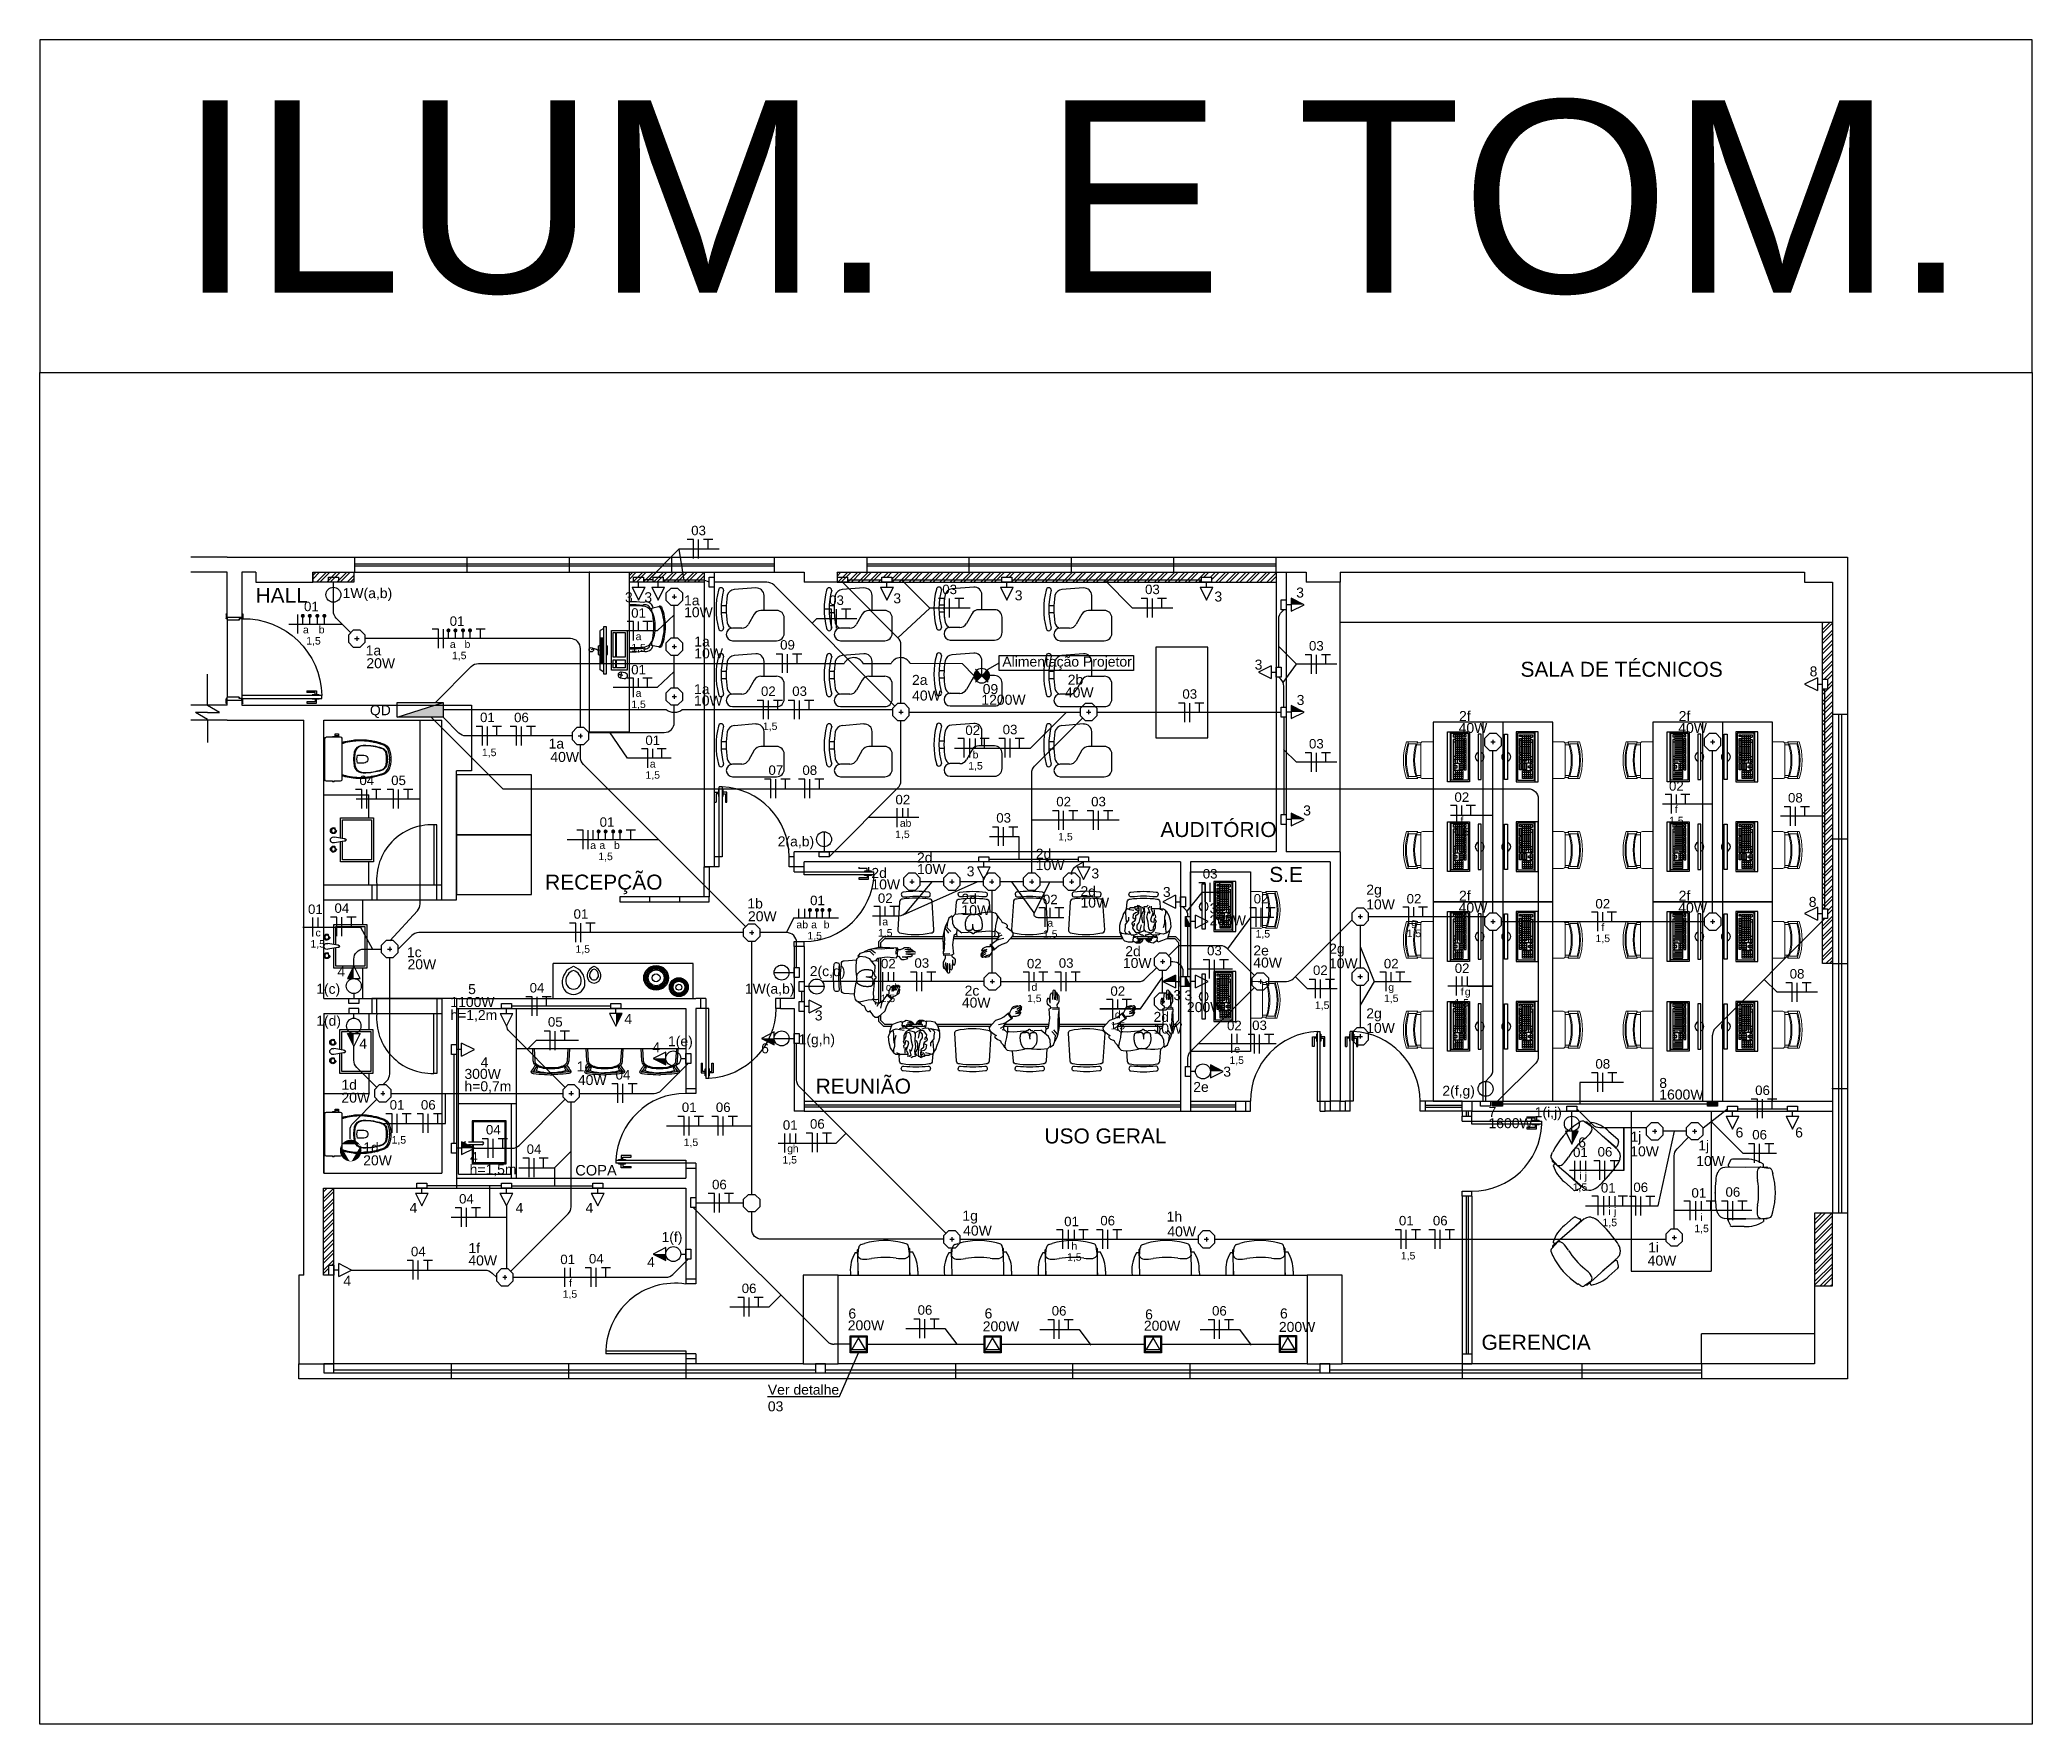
# Model space of a CAD drawing. Header units: millimetres. Extents: x 165 to 269, y 52 to 121.
# Drawn here: x 165.19 to 185.14, y 51.91 to 68.79 of the extents above; entities that cross this region are included whole.
import ezdxf
from ezdxf.enums import TextEntityAlignment as Align

# ---------------------------------------------------------------- set-up
doc = ezdxf.new("R2010")
doc.units = ezdxf.units.MM
doc.linetypes.add('CONTINU', pattern=[0])
doc.linetypes.add('HIDDEN', pattern=[9.525, 6.35, -3.175])
for name, color, linetype in [('CAIXAS', 1, 'Continuous'), ('COMPONENTES', 10, 'Continuous'), ('CONTAGEM', 30, 'Continuous'), ('ELETRODUTO_PISO', 86, 'HIDDEN'), ('ELETRODUTO_TETO', 2, 'Continuous'), ('FAM ARQUITETURA', 253, 'Continuous'), ('FAM-ARQUITETURA', 253, 'Continuous'), ('FAM-ENGENHARIA', 253, 'Continuous'), ('FIACAO', 1, 'Continuous'), ('INDICACAO_CIRCUITO', 2, 'Continuous'), ('INDICACAO_CIRCUITO_FIA', 10, 'Continuous'), ('INDICACAO_INTERRUPTOR_FIA', 10, 'Continuous'), ('INDICACAO_POTENCIA', 2, 'Continuous'), ('INTERRUPTORES', 86, 'Continuous'), ('LINHA DE CHAMADA', 1, 'Continuous'), ('LUMINÁRIAS', 86, 'Continuous'), ('REVESTIMENTO PARA PONTO ELÉTRICO', 1, 'Continuous'), ('TOMADAS ABNT', 10, 'Continuous')]:
    doc.layers.add(name, color=color, linetype=linetype)
doc.styles.add('ARIAL', font='arial.ttf')
doc.styles.add('FAM-ARIAL', font='arial.ttf')
doc.styles.add('Raag-arial', font='arial.ttf')
doc.styles.get("Standard").update_dxf_attribs({"font": 'arial.ttf'})
pattern_1 = [(45, (-2841.66092, -1371.5327), (-0.0511874599, 0.0511874599), []), (45, (-2841.626794, -1371.5327), (-0.0511874599, 0.0511874599), [])]

msp = doc.modelspace()

# ---------------------------------------------------------------- texts
at = {"layer": 'FAM ARQUITETURA'}
for s, height, p in [('ILUM.  E TOM.', 1.92542, (166.57, 66.256)), ('    RECEPÇÃO', 0.15, (170.014, 60.275))]:
    msp.add_text(s, height=height, dxfattribs=at).set_placement(p)
at = {"layer": 'FAM ARQUITETURA', "attachment_point": 1}
for s, width, insert, char_height in [('\\pi0.98846;    HALL', 2.72651, (166.125, 63.298), 0.15), ('    SALA DE TÉCNICOS  ', 2.27425, (179.784, 62.557), 0.15), ('\\pi0.66943;    AUDITÓRIO ', 2.72651, (175.508, 60.952), 0.15), (' S.E', 1.65266, (177.442, 60.502), 0.15), ('\\pi0.50039; USO GERAL', 2.27425, (174.69, 57.882), 0.15), ('    COPA', 2.72651, (170.386, 57.516), 0.105), ('\\pi0.59529;GERENCIA', 2.27425, (179.031, 55.815), 0.15)]:
    msp.add_mtext_dynamic_manual_height_columns(s, width=width, gutter_width=12.5, heights=[0], dxfattribs=dict(at, insert=insert, char_height=char_height))
at = {"layer": 'FAM ARQUITETURA'}
note = msp.add_mtext_dynamic_manual_height_columns('\\pi0.77415;    REUNIÃO\\P\\pi1.36325;', width=2.72651, gutter_width=0, heights=[0.185, 0], dxfattribs=dict(at, insert=(171.95, 58.381), char_height=0.15, attachment_point=1))
for column, words in zip(note.columns.linked_columns, ['\\pi1.36325;']):
    column.text = words
at = {"layer": 'INDICACAO_CIRCUITO', "style": 'FAM-ARIAL'}
for s, p in [('1W(a,b)', (168.219, 63.195)), ('3', (174.951, 63.173)), ('3', (176.951, 63.161)), ('3', (177.77, 63.201)), ('3', (171.047, 63.154)), ('3', (171.241, 63.154)), ('1a', (171.639, 63.123)), ('3', (173.735, 63.143)), ('1a', (168.45, 62.621)), ('1a', (171.741, 62.71)), ('3', (177.354, 62.479)), ('8', (182.913, 62.411)), ('1a', (171.739, 62.233)), ('2a', (173.922, 62.326)), ('09', (174.63, 62.234)), ('2b', (175.482, 62.328)), ('QD', (168.492, 62.022)), ('3', (177.775, 62.125)), ('2f', (179.401, 61.964)), ('2f', (181.601, 61.964)), ('1a', (170.282, 61.688)), ('3', (177.84, 61.018)), ('2(a,b)', (172.577, 60.708)), ('2d', (175.162, 60.584)), ('2d', (173.515, 60.392)), ('2d', (173.972, 60.546)), ('3', (174.47, 60.408)), ('3', (175.719, 60.387)), ('2d', (175.609, 60.209)), ('3', (176.435, 60.201)), ('2g', (178.472, 60.225)), ('2f', (179.401, 60.164)), ('2f', (181.601, 60.164)), ('1b', (172.273, 60.086)), ('2d', (174.417, 60.133)), ('3', (176.903, 60.037)), ('8', (182.904, 60.102)), ('1c', (168.863, 59.598)), ('2d', (176.058, 59.608)), ('2e', (177.341, 59.615)), ('2g', (178.1, 59.634)), ('4', (168.167, 59.405)), ('2(c,d)', (172.898, 59.408)), ('1(c)', (167.954, 59.231)), ('5', (169.476, 59.228)), ('1W(a,b)', (172.248, 59.232)), ('2c', (174.449, 59.213)), ('3', (176.541, 59.168)), ('3', (176.651, 59.165)), ('2g', (178.472, 58.986)), ('1(d)', (167.954, 58.911)), ('4', (171.041, 58.93)), ('3', (172.948, 58.964)), ('2d', (176.341, 58.95)), ('4', (168.386, 58.683)), ('4', (171.322, 58.645)), ('1(e)', (171.478, 58.706)), ('6', (172.411, 58.635)), ('1(g,h)', (172.786, 58.725)), ('4', (169.601, 58.496)), ('1e', (170.564, 58.454)), ('3', (177.04, 58.401)), ('1d', (168.207, 58.27)), ('2e', (176.739, 58.248)), ('2(f,g)', (179.234, 58.21)), ('8', (181.407, 58.288)), ('7', (179.696, 57.997)), ('1(i,j)', (180.159, 57.995)), ('6', (182.171, 57.792)), ('6', (182.768, 57.792)), ('1d', (168.425, 57.642)), ('6', (180.595, 57.692)), ('1j', (181.118, 57.75)), ('1j', (181.797, 57.662)), ('4', (169.495, 57.547)), ('4', (168.889, 57.037)), ('4', (169.952, 57.037)), ('4', (170.652, 57.037)), ('1g', (174.427, 56.959)), ('1h', (176.472, 56.95)), ('1f', (169.479, 56.634)), ('1(f)', (171.413, 56.745)), ('1i', (181.295, 56.64)), ('4', (171.269, 56.494)), ('4', (168.226, 56.306)), ('6', (173.285, 55.978)), ('6', (174.649, 55.979)), ('6', (177.608, 55.979)), ('6', (176.257, 55.97))]:
    msp.add_text(s, height=0.1, dxfattribs=at).set_placement(p)
at = {"layer": 'INDICACAO_CIRCUITO', "insert": (172.478, 55.315), "char_height": 0.1, "width": 0.78254, "attachment_point": 1, "style": 'FAM-ARIAL'}
msp.add_mtext('Ver detalhe 03', dxfattribs=at)
at = {"layer": 'INDICACAO_POTENCIA', "style": 'FAM-ARIAL'}
for s, p in [('10W', (171.783, 63.004)), ('10W', (171.885, 62.592)), ('40W', (174.067, 62.169)), ('40W', (175.597, 62.2)), ('10W', (171.882, 62.119)), ('40W', (179.541, 61.844)), ('40W', (181.741, 61.844)), ('40W', (170.443, 61.554)), ('10W', (174.116, 60.431)), ('10W', (175.305, 60.47)), ('10W', (173.659, 60.277)), ('10W', (174.561, 60.019)), ('10W', (175.753, 60.095)), ('10W', (178.615, 60.077)), ('40W', (179.541, 60.044)), ('40W', (181.741, 60.044)), ('10W', (176.178, 59.49)), ('40W', (177.484, 59.494)), ('10W', (178.242, 59.487)), ('40W', (174.565, 59.093)), ('10W', (176.485, 58.832)), ('10W', (178.615, 58.839)), ('40W', (170.719, 58.317)), ('40W', (174.578, 56.809)), ('40W', (176.623, 56.8)), ('40W', (169.622, 56.51)), ('40W', (181.434, 56.509)), ('200W', (173.461, 55.86)), ('200W', (174.813, 55.85)), ('200W', (176.427, 55.856)), ('200W', (177.779, 55.844))]:
    msp.add_text(s, height=0.1, dxfattribs=at).set_placement(p, align=Align.CENTER)
for s, p in [('20W', (168.457, 62.493)), ('Alimentação Projetor', (174.827, 62.509)), ('1200W', (174.617, 62.127)), ('20W', (172.279, 59.958)), ('200W', (176.902, 59.917)), ('20W', (168.869, 59.477)), ('h=1,2m', (169.298, 58.969)), ('1100W', (169.298, 59.099)), ('200W', (176.676, 59.048)), ('300W', (169.439, 58.379)), ('h=0,7m', (169.439, 58.255)), ('1600W', (181.407, 58.172)), ('20W', (168.207, 58.141)), ('1600W', (179.696, 57.885)), ('10W', (181.116, 57.603)), ('20W', (168.425, 57.513)), ('h=1,5m', (169.491, 57.422)), ('10W', (181.777, 57.506))]:
    msp.add_text(s, height=0.1, dxfattribs=at).set_placement(p)

# ---------------------------------------------------------------- blocks, each defined once
blk = doc.blocks.new('12110333')
at = {"layer": 'FAM-ARQUITETURA'}
for p, q in [((-0.031, 0.746), (0.008, 0.746)), ((-0.031, 0.648), (-0.031, 0.746)), ((-0.017, 0.648), (-0.031, 0.648)), ((-0.017, 0.732), (-0.017, 0.662)), ((0.008, 0.732), (-0.017, 0.732)), ((-0.017, 0.662), (-0.017, 0.648)), ((-0.017, 0.662), (-0.017, 0.662)), ((0.008, 0.774), (0.015, 0.774)), ((0.008, 0.774), (0.008, 0.704)), ((0.008, 0.704), (0.015, 0.704)), ((0.052, 0.774), (0.045, 0.774)), ((0.052, 0.704), (0.045, 0.704)), ((0.052, 0.774), (0.052, 0.704)), ((0.091, 0.746), (0.052, 0.746)), ((0.052, 0.732), (0.077, 0.732)), ((0.077, 0.732), (0.077, 0.662)), ((0.077, 0.662), (0.077, 0.662)), ((0.077, 0.662), (0.077, 0.648)), ((0.091, 0.648), (0.077, 0.648)), ((0.091, 0.648), (0.091, 0.746)), ((-0.035, 0.005), (-0.035, 0)), ((-0.03, 0.01), (0.01, 0.01)), ((0, 0), (0.015, 0)), ((0.015, 0), (0.015, -0.03)), ((0.815, 0.005), (0.815, 0)), ((0.83, 0), (0.815, 0)), ((0.815, 0), (0.815, -0.03)), ((0.86, 0.01), (0.82, 0.01)), ((0.865, 0.005), (0.865, 0)), ((-0.035, -0.15), (-0.035, -0.15)), ((-0.035, -0.15), (-0.035, -0.155)), ((-0.03, -0.16), (0.01, -0.16)), ((0, -0.15), (0.03, -0.15)), ((0.815, 0), (0.015, 0)), ((0.03, -0.03), (0.015, -0.03)), ((0.015, -0.03), (0.03, -0.03)), ((0.015, -0.15), (0.015, -0.155)), ((0.03, -0.03), (0.03, -0.15)), ((0.8, -0.15), (0.03, -0.15)), ((0.815, -0.03), (0.8, -0.03)), ((0.8, -0.03), (0.815, -0.03)), ((0.8, -0.03), (0.8, -0.15)), ((0.83, -0.15), (0.8, -0.15)), ((0.815, -0.15), (0.815, -0.155)), ((0.86, -0.16), (0.82, -0.16)), ((0.865, -0.15), (0.865, -0.155)), ((0.865, -0.15), (0.865, -0.15))]:
    blk.add_line(p, q, dxfattribs=at)
blk.add_lwpolyline([(0.015, 0), (0.015, 0.8), (0.045, 0.8), (0.045, 0)], close=True, dxfattribs=at)
for centre, radius, start, end in [((0.03, 0.015), 0.785, 358.9053, 88.9053), ((-0.03, 0.005), 0.005, 90, 180), ((0.01, 0.005), 0.005, 0, 90), ((0.82, 0.005), 0.005, 90, 180), ((0.86, 0.005), 0.005, 0, 90), ((-0.03, -0.155), 0.005, 180, 270), ((0.01, -0.155), 0.005, 270, 0), ((0.82, -0.155), 0.005, 180, 270), ((0.86, -0.155), 0.005, 270, 0)]:
    blk.add_arc(centre, radius, start, end, dxfattribs=at)
blk = doc.blocks.new('A$C778229A4')
at = {"layer": 'FAM-ARQUITETURA', "linetype": 'Continuous'}
for p, q in [((557, 738), (252, 714)), ((671, 423), (671, 632)), ((72, 494), (142, 494)), ((142, 388), (72, 388)), ((534, 370), (454, 230)), ((847, 423), (626, 423)), ((953, 106), (953, 318)), ((362, 176), (230, 176)), ((230, 0), (847, 0))]:
    blk.add_line(p, q, dxfattribs=at)
for centre, radius, start, end in [((1004, 441), 1004, 164.7235, 195.2765), ((71, 706), 35.3, 0, 180), ((1075, 441), 1004, 164.7235, 195.2765), ((1284, 441), 1143, 170.4765, 189.5235), ((261, 609), 106, 94.3987, 168.3055), ((565, 632), 106, 0, 94.3987), ((626, 318), 106, 90, 150.2551), ((847, 318), 106, 0, 90), ((71, 176), 35.3, 180, 0), ((230, 88), 88.2, 90, 270), ((261, 273), 106, 191.6945, 247.1849), ((362, 282), 106, 270, 330.2551), ((847, 106), 106, 270, 0)]:
    blk.add_arc(centre, radius, start, end, dxfattribs=at)
blk = doc.blocks.new('vafres')
at = {"lineweight": 13, "ltscale": 0.2}
for p, q in [((2157.847, 914.648), (2157.847, 914.535)), ((2157.868, 914.552), (2157.868, 914.624)), ((2158.196, 914.552), (2158.196, 914.624)), ((2158.216, 914.648), (2158.216, 914.535)), ((2157.847, 914.484), (2157.847, 914.381)), ((2157.857, 914.539), (2157.857, 914.502)), ((2158.196, 914.504), (2157.868, 914.504)), ((2157.878, 914.504), (2157.878, 914.545)), ((2158.186, 914.504), (2158.186, 914.545)), ((2158.206, 914.539), (2158.206, 914.502)), ((2158.216, 914.484), (2158.216, 914.381))]:
    blk.add_line(p, q, dxfattribs=at)
for centre, radius, start, end in [((2158.032, 914.109), 0.569, 71.0753, 108.9246), ((2158.032, 914.089), 0.569, 71.0753, 108.9246), ((2158.032, 913.997), 0.569, 71.0753, 108.9246), ((2158.032, 914.079), 0.569, 73.2016, 106.7984), ((2158.032, 914.079), 0.569, 73.2016, 106.7984), ((2158.032, 914.007), 0.569, 73.2016, 106.7984), ((2157.868, 914.484), 0.0205, 90, 180), ((2158.196, 914.484), 0.0205, 360, 90)]:
    blk.add_arc(centre, radius, start, end, dxfattribs=at)
blk = doc.blocks.new('cbtorb2')
at = {"layer": 'FAM-ARQUITETURA'}
for p, q in [((-0.01, -0.09), (-0.024, -0.008)), ((-0.009, -0.097), (-0.01, -0.09)), ((0.009, -0.097), (0.01, -0.09)), ((0.01, -0.09), (0.024, -0.008))]:
    blk.add_line(p, q, dxfattribs=at)
for centre in [(-0.077, 0), (0.077, 0)]:
    blk.add_circle(centre, 0.017, dxfattribs=at)
for centre, radius, start, end in [((-0.077, 0), 0.025, 341.1513, 198.8487), ((0, 0), 0.025, 341.1513, 198.8487), ((0.077, 0), 0.025, 341.1513, 198.8487), ((-0.077, 0), 0.025, 198.8487, 216.2316), ((-0.093, -0.032), 0.0177, 22.7472, 105.6562), ((-0.077, 0), 0.025, 272.1718, 341.1513), ((0, -0.094), 0.0106, 161.2845, 18.7155), ((0, -0.092), 0.0103, 210.8046, 329.1954), ((0.077, 0), 0.025, 198.8487, 216.2316), ((0.062, -0.032), 0.0177, 22.7472, 105.6562), ((0.077, 0), 0.025, 272.1718, 341.1513)]:
    blk.add_arc(centre, radius, start, end, dxfattribs=at)
blk = doc.blocks.new('Baci01p')
for points in [[(0.17, 0), (0.17, 0.205, 0.059373), (0.169, 0.21, 0.333509), (0.154, 0.222), (0.135, 0.222), (0.104, 0.222), (0.094, 0.222), (0.094, 0.225, 0.252251), (0.094, 0.225, 0.160103), (0.085, 0.228, 0.160103), (0.076, 0.225, 0.252251), (0.076, 0.225), (0.076, 0.222), (0.017, 0.222, 0.327853), (0, 0.207, 0.087637), (0, 0.204), (0, 0), (0, -0.204, 0.087637), (0, -0.207, 0.327853), (0.017, -0.222), (0.076, -0.222), (0.076, -0.225, 0.252251), (0.076, -0.225, 0.160103), (0.085, -0.228, 0.160103), (0.094, -0.225, 0.252251), (0.094, -0.225), (0.094, -0.222), (0.104, -0.222), (0.104, -0.236), (0.102, -0.236), (0.102, -0.252), (0.12, -0.252), (0.138, -0.252), (0.138, -0.236), (0.135, -0.236), (0.135, -0.222), (0.154, -0.222, 0.333509), (0.169, -0.21, 0.059373), (0.17, -0.205)], [(0.291, 0, 0.041331), (0.296, -0.061, 0.129345), (0.313, -0.104, 0.234638), (0.385, -0.14, 0.044666), (0.486, -0.132, 0.031515), (0.566, -0.114, 0.151063), (0.599, -0.095, 0.148094), (0.619, -0.059, 0.031073), (0.621, -0.045, 0.035055), (0.626, 0, 0.035055), (0.621, 0.045, 0.031073), (0.619, 0.059, 0.148094), (0.599, 0.095, 0.151063), (0.566, 0.114, 0.031515), (0.486, 0.132, 0.044666), (0.385, 0.14, 0.234638), (0.313, 0.104, 0.129345), (0.296, 0.061, 0.041331)], [(0.297, 0, -0.041434), (0.301, 0.06, -0.129651), (0.317, 0.1, -0.234583), (0.385, 0.134, -0.044678), (0.485, 0.126, -0.031614), (0.565, 0.108, -0.152477), (0.595, 0.091, -0.148725), (0.613, 0.057, -0.031624), (0.615, 0.044, -0.035113), (0.619, 0, -0.035113), (0.615, -0.044, -0.031624), (0.613, -0.057, -0.148725), (0.595, -0.091, -0.152477), (0.565, -0.108, -0.031614), (0.485, -0.126, -0.044678), (0.385, -0.134, -0.234583), (0.317, -0.1, -0.129651), (0.301, -0.06, -0.041434)], [(0.391, -0.04, 0.164444), (0.415, -0.032, 0.245936), (0.43, 0, 0.245936), (0.415, 0.032, 0.164444), (0.391, 0.04), (0.326, 0.04, 0.108885), (0.326, -0.04)]]:
    blk.add_lwpolyline(points, format="xyb", close=True)
for points in [[(0.076, 0.222), (0.094, 0.222)], [(0.093, 0.225), (0.085, 0.225), (0.077, 0.225)], [(0.076, -0.222), (0.094, -0.222)], [(0.093, -0.225), (0.085, -0.225), (0.077, -0.225)], [(0.104, -0.222), (0.135, -0.222)], [(0.104, -0.236), (0.12, -0.236), (0.135, -0.236)]]:
    blk.add_lwpolyline(points)
for points in [[(0.17, -0.167, -0.003882), (0.205, -0.177, 0.024258), (0.285, -0.191, 0.02486), (0.335, -0.194, 0.033324), (0.385, -0.194, 0.02486), (0.425, -0.191, 0.012268), (0.475, -0.184, 0.015806), (0.525, -0.172, 0.026699), (0.575, -0.157, 0.021919), (0.595, -0.149, 0.174675), (0.643, -0.1, 0.045452), (0.653, -0.07, 0.022856), (0.656, -0.057, 0.041289), (0.66, -0.03, 0.052091), (0.661, -0.023, 0.04333), (0.661, 0, 0.04333), (0.661, 0.023, 0.052091), (0.66, 0.03, 0.041289), (0.656, 0.057, 0.022856), (0.653, 0.07, 0.045452), (0.643, 0.1, 0.174675), (0.595, 0.149, 0.021919), (0.575, 0.157, 0.026699), (0.525, 0.172, 0.015806), (0.475, 0.184, 0.012268), (0.425, 0.191, 0.02486), (0.385, 0.194, 0.033324), (0.335, 0.194, 0.02486), (0.285, 0.191, 0.024258), (0.205, 0.177, -0.003882), (0.17, 0.167)], [(0.173, 0.155, 0.003849), (0.208, 0.165, -0.027799), (0.298, 0.18, -0.018883), (0.336, 0.183, -0.033646), (0.384, 0.182, -0.016781), (0.411, 0.18, -0.015438), (0.473, 0.172, -0.023716), (0.546, 0.154, -0.013571), (0.571, 0.146, -0.02186), (0.59, 0.139, -0.173345), (0.633, 0.095, -0.045814), (0.641, 0.067, -0.024058), (0.644, 0.055, -0.042614), (0.648, 0.029, -0.066108), (0.649, 0.023, -0.047154), (0.649, 0, -0.047154), (0.649, -0.023, -0.066108), (0.648, -0.029, -0.042614), (0.644, -0.055, -0.024058), (0.641, -0.067, -0.045814), (0.633, -0.095, -0.173345), (0.59, -0.139, -0.02186), (0.571, -0.146, -0.013571), (0.546, -0.154, -0.023716), (0.473, -0.172, -0.015438), (0.411, -0.18, -0.016781), (0.384, -0.182, -0.033646), (0.336, -0.183, -0.018883), (0.298, -0.18, -0.027799), (0.208, -0.165, 0.003849), (0.173, -0.155)]]:
    blk.add_lwpolyline(points, format="xyb")
blk = doc.blocks.new('A$C133811AD')
at = {"layer": 'FAM-ARQUITETURA'}
for p, q in [((0.731, 1.401), (0.701, 1.401)), ((0.701, 0.701), (0.701, 1.401)), ((0.731, 1.401), (0.731, 0.701)), ((0.655, 1.347), (0.694, 1.347)), ((0.655, 1.249), (0.655, 1.347)), ((0.655, 1.249), (0.669, 1.249)), ((0.694, 1.333), (0.669, 1.333)), ((0.669, 1.333), (0.669, 1.263)), ((0.669, 1.263), (0.669, 1.263)), ((0.669, 1.263), (0.669, 1.249)), ((0.694, 1.375), (0.694, 1.305)), ((0.694, 1.375), (0.701, 1.375)), ((0.694, 1.305), (0.701, 1.305)), ((0.738, 1.375), (0.731, 1.375)), ((0.738, 1.305), (0.731, 1.305)), ((0.738, 1.375), (0.738, 1.305)), ((0.777, 1.347), (0.738, 1.347)), ((0.738, 1.333), (0.763, 1.333)), ((0.763, 1.333), (0.763, 1.263)), ((0.763, 1.263), (0.763, 1.249)), ((0.763, 1.263), (0.763, 1.263)), ((0.763, 1.249), (0.777, 1.249)), ((0.777, 1.249), (0.777, 1.347)), ((0.701, 0.701), (0.651, 0.701)), ((0.701, 0.601), (0.651, 0.601)), ((0.701, 0.601), (0.701, 0.701)), ((0.731, 0.701), (0.701, 0.701)), ((1.401, 0.601), (1.401, 0.701)), ((1.451, 0.701), (1.401, 0.701)), ((1.451, 0.601), (1.401, 0.601))]:
    blk.add_line(p, q, dxfattribs=at)
blk.add_arc((0.701, 0.701), 0.701, 0, 87.4911, dxfattribs=at)
blk = doc.blocks.new('A$C1D1E4AAD')
at = {"layer": 'FAM ARQUITETURA', "linetype": 'ByBlock'}
for p, q in [((-2.015, 0), (-2.015, -1.6)), ((-1.215, 0), (-1.215, -1.6)), ((-2.519, -0.103), (-2.551, -0.122)), ((-2.405, -0.158), (-2.482, -0.105)), ((-2.458, -0.11), (-2.474, -0.11)), ((-2.147, -0.39), (-2.458, -0.11)), ((-2.434, -0.131), (-2.417, -0.111)), ((-2.176, -0.356), (-2.302, -0.25)), ((-2.238, -0.201), (-2.15, -0.28)), ((-2.142, -0.302), (-2.154, -0.346)), ((-2.818, -0.443), (-2.802, -0.408)), ((-2.748, -0.549), (-2.811, -0.479)), ((-2.802, -0.502), (-2.804, -0.486)), ((-2.485, -0.774), (-2.802, -0.502)), ((-2.779, -0.523), (-2.796, -0.543)), ((-1.076, -0.561), (-0.658, -0.556)), ((-1.022, -0.491), (-1.042, -0.533)), ((-1.032, -0.555), (-0.868, -0.558)), ((-0.884, -0.48), (-1.001, -0.48)), ((-0.73, -0.557), (-0.637, -0.568)), ((-0.69, -0.556), (-0.69, -0.53)), ((-0.658, -0.556), (-0.646, -0.567)), ((-0.607, -0.591), (-0.596, -0.626)), ((-2.683, -0.708), (-2.595, -0.785)), ((-2.522, -0.75), (-2.643, -0.639)), ((-2.571, -0.791), (-2.529, -0.773)), ((-2.485, -1.078), (-2.802, -1.35)), ((-2.683, -1.144), (-2.595, -1.067)), ((-2.522, -1.102), (-2.643, -1.213)), ((-2.571, -1.061), (-2.529, -1.079)), ((-1.076, -1.072), (-0.658, -1.078)), ((-1.022, -1.142), (-1.042, -1.101)), ((-1.032, -1.079), (-0.868, -1.076)), ((-0.884, -1.154), (-1.001, -1.153)), ((-0.73, -1.077), (-0.637, -1.066)), ((-0.69, -1.078), (-0.69, -1.104)), ((-0.658, -1.078), (-0.646, -1.067)), ((-0.607, -1.043), (-0.596, -1.007)), ((-2.748, -1.303), (-2.811, -1.373)), ((-2.802, -1.35), (-2.804, -1.366)), ((-2.779, -1.329), (-2.796, -1.309)), ((-2.818, -1.409), (-2.802, -1.443)), ((-2.147, -1.462), (-2.458, -1.742)), ((-2.176, -1.496), (-2.302, -1.602)), ((-2.238, -1.65), (-2.15, -1.572)), ((-2.142, -1.55), (-2.154, -1.506)), ((-2.519, -1.749), (-2.551, -1.73)), ((-2.405, -1.694), (-2.482, -1.747)), ((-2.458, -1.742), (-2.474, -1.741)), ((-2.434, -1.721), (-2.417, -1.741)), ((-2.015, -1.6), (-1.215, -1.6))]:
    blk.add_line(p, q, dxfattribs=at)
for centre, radius, start, end in [((-2.149, -0.728), 0.727, 123.5174, 153.896), ((-2.503, -0.131), 0.0328, 51.4098, 120.5547), ((-2.46, -0.177), 0.0523, 323.2944, 29.1682), ((-2.46, -0.177), 0.0523, 323.2944, 29.1682), ((-2.471, -0.44), 0.333, 45.7372, 80.6494), ((-2.012, -0.849), 0.742, 129.1314, 148.282), ((-2.712, 0.012), 0.368, 309.1313, 323.2958), ((-2.168, -0.345), 0.0141, 232.5784, 352.1311), ((-2.162, -0.297), 0.0207, 345.8779, 57.0329), ((-2.209, -0.45), 0.0857, 341.4955, 44.5153), ((-2.788, -0.455), 0.0328, 156.8587, 226.0036), ((-2.477, -0.447), 0.333, 196.764, 231.6762), ((-2.736, -0.492), 0.0523, 248.2452, 314.1189), ((-2.956, -0.266), 0.368, 314.1176, 328.2821), ((-3.181, 0.177), 1.249, 312.9781, 324.4353), ((-2.321, -0.422), 0.202, 320.8696, 343.9764), ((-1.07, -0.647), 0.0857, 94.1914, 157.2111), ((-1.031, -0.541), 0.0141, 146.5756, 266.1283), ((-1.004, -0.501), 0.0207, 81.6738, 152.8287), ((-0.866, -0.812), 0.333, 58.0573, 92.9695), ((-0.701, -0.607), 0.0523, 109.5385, 175.4123), ((-0.638, -0.601), 0.0328, 18.152, 87.2969), ((-2.579, -0.772), 0.0207, 220.3805, 291.5354), ((-2.532, -0.76), 0.0141, 285.2823, 44.835), ((-2.433, -0.706), 0.0857, 232.8981, 295.9178), ((-2.476, -0.598), 0.202, 293.437, 316.5438), ((0.074, -0.817), 1.249, 174.2714, 185.7286), ((-0.967, -0.699), 0.202, 154.7303, 177.8371), ((-0.387, -0.632), 0.368, 175.4109, 189.5754), ((-1.481, -0.817), 0.742, 350.4247, 9.5753), ((-1.298, -0.817), 0.727, 344.8107, 15.1893), ((-0.967, -0.934), 0.202, 182.1629, 205.2697), ((-0.387, -1.002), 0.368, 170.4246, 184.5891), ((-2.477, -1.405), 0.333, 128.3238, 163.236), ((-2.579, -1.08), 0.0207, 68.4646, 139.6195), ((-2.532, -1.092), 0.0141, 315.165, 74.7177), ((-2.433, -1.146), 0.0857, 64.0822, 127.1019), ((-2.476, -1.254), 0.202, 43.4562, 66.563), ((-3.181, -2.029), 1.249, 35.5647, 47.0219), ((-1.07, -0.987), 0.0857, 202.7889, 265.8086), ((-1.031, -1.093), 0.0141, 93.8717, 213.4244), ((-1.004, -1.133), 0.0207, 207.1713, 278.3262), ((-0.866, -0.822), 0.333, 267.0305, 301.9427), ((-0.701, -1.026), 0.0523, 184.5877, 250.4615), ((-0.701, -1.026), 0.0523, 184.5877, 250.4615), ((-0.638, -1.033), 0.0328, 272.7031, 341.848), ((-2.788, -1.397), 0.0328, 133.9964, 203.1413), ((-2.736, -1.36), 0.0523, 45.8811, 111.7548), ((-2.956, -1.586), 0.368, 31.7179, 45.8824), ((-2.012, -1.003), 0.742, 211.718, 230.8686), ((-2.321, -1.43), 0.202, 16.0236, 39.1304), ((-2.209, -1.402), 0.0857, 315.4847, 18.5045), ((-2.149, -1.124), 0.727, 206.104, 236.4826), ((-2.712, -1.864), 0.368, 36.7042, 50.8687), ((-2.168, -1.507), 0.0141, 7.8689, 127.4216), ((-2.162, -1.555), 0.0207, 302.9671, 14.1221), ((-2.503, -1.721), 0.0328, 239.4453, 308.5902), ((-2.46, -1.675), 0.0523, 330.8318, 36.7056), ((-2.46, -1.675), 0.0523, 330.8318, 36.7056), ((-2.471, -1.412), 0.333, 279.3506, 314.2628)]:
    blk.add_arc(centre, radius, start, end, dxfattribs=at)
for p in [(-2.242, -0.647), (-1.175, -0.817), (-2.242, -1.205)]:
    blk.add_point(p, dxfattribs=at)
blk = doc.blocks.new('FAM ARQUITETURA')
at = {"layer": 'FAM ARQUITETURA'}
for p, q in [((-0.15, 0.15), (-0.511, 0.15)), ((-0.15, 0), (-0.511, 0)), ((-0.15, 0.15), (16.08, 0.15)), ((-0.15, -0.45), (-0.15, 0)), ((0, 0), (0, -0.45)), ((0.14, 0), (0, 0)), ((0.14, 0), (0.14, -0.1)), ((0.71, 0), (5.63, 0)), ((0.71, 0), (0.71, -0.1)), ((1.13, 0), (1.13, 0.15)), ((5.33, 0.15), (5.33, 0)), ((5.63, 0), (5.63, -0.1)), ((5.96, 0), (6.26, 0)), ((5.96, 0), (5.96, -0.1)), ((6.26, 0.15), (6.26, 0)), ((10.36, 0), (10.36, 0.15)), ((10.36, 0), (10.66, 0)), ((10.66, 0), (10.66, -0.1)), ((11, 0), (15.65, 0)), ((11, 0), (11, -0.1)), ((15.65, 0), (15.65, -0.1)), ((16.08, 0.15), (16.08, -1.42)), ((0.14, -0.1), (0.71, -0.1)), ((4.63, 0), (4.63, -2.95)), ((4.73, 0), (4.73, -2.95)), ((5.96, -0.1), (5.63, -0.1)), ((6.26, 0), (10.36, 0)), ((10.36, 0), (10.36, -2.8)), ((10.46, 0), (10.46, -2.8)), ((11, -0.1), (10.66, -0.1)), ((11, -2.8), (11, -0.1)), ((15.65, -0.1), (15.93, -0.1)), ((15.93, -0.1), (15.93, -1.42)), ((4.09, -0.362), (4.119, -0.357)), ((4.173, -0.345), (4.114, -0.358)), ((-0.15, -0.45), (0, -0.45)), ((3.625, -0.563), (3.588, -0.584)), ((3.588, -0.979), (3.588, -0.584)), ((3.625, -0.542), (3.647, -0.542)), ((3.625, -1.02), (3.625, -0.542)), ((3.647, -0.542), (3.647, -1.02)), ((11, -0.5), (15.93, -0.5)), ((3.614, -0.661), (3.595, -0.661)), ((3.614, -0.667), (3.595, -0.667)), ((3.614, -0.673), (3.595, -0.673)), ((3.614, -0.68), (3.595, -0.68)), ((3.614, -0.686), (3.595, -0.686)), ((3.614, -0.692), (3.595, -0.692)), ((3.614, -0.698), (3.595, -0.698)), ((3.614, -0.705), (3.595, -0.705)), ((3.614, -0.711), (3.595, -0.711)), ((3.614, -0.717), (3.595, -0.717)), ((3.614, -0.723), (3.595, -0.723)), ((3.614, -0.73), (3.595, -0.73)), ((3.614, -0.736), (3.595, -0.736)), ((3.614, -0.742), (3.595, -0.742)), ((3.614, -0.748), (3.595, -0.748)), ((3.614, -0.755), (3.595, -0.755)), ((3.614, -0.761), (3.595, -0.761)), ((3.614, -0.767), (3.595, -0.767)), ((3.614, -0.773), (3.595, -0.773)), ((3.614, -0.78), (3.595, -0.78)), ((3.614, -0.786), (3.595, -0.786)), ((3.614, -0.792), (3.595, -0.792)), ((4.087, -0.728), (4.114, -0.732)), ((4.114, -0.732), (4.173, -0.745)), ((3.625, -1), (3.588, -0.979)), ((3.614, -0.798), (3.595, -0.798)), ((3.614, -0.805), (3.595, -0.805)), ((3.614, -0.811), (3.595, -0.811)), ((3.614, -0.817), (3.595, -0.817)), ((3.614, -0.823), (3.595, -0.823)), ((3.614, -0.83), (3.595, -0.83)), ((3.614, -0.836), (3.595, -0.836)), ((3.614, -0.842), (3.595, -0.842)), ((3.614, -0.848), (3.595, -0.848)), ((3.614, -0.855), (3.595, -0.855)), ((3.614, -0.861), (3.595, -0.861)), ((3.614, -0.867), (3.595, -0.867)), ((3.614, -0.873), (3.595, -0.873)), ((3.614, -0.88), (3.595, -0.88)), ((3.614, -0.886), (3.595, -0.886)), ((3.614, -0.892), (3.595, -0.892)), ((3.614, -0.898), (3.595, -0.898)), ((3.614, -0.905), (3.595, -0.905)), ((-0.347, -1.335), (-0.347, -1.022)), ((3.647, -1.02), (3.625, -1.02)), ((3.778, -1.026), (3.767, -1.023)), ((3.789, -1.056), (3.829, -1.064)), ((3.793, -1.057), (3.797, -1.033)), ((3.839, -1.009), (3.799, -1.001)), ((3.799, -1.026), (3.804, -1.002)), ((15.93, -1.12), (15.93, -3.12)), ((-0.15, -1.33), (-0.511, -1.33)), ((-0.227, -1.405), (-0.347, -1.335)), ((-0.15, -1.28), (0, -1.28)), ((-0.15, -1.33), (-0.15, -1.28)), ((0, -1.28), (0, -1.33)), ((0, -1.33), (2.3, -1.33)), ((2.3, -1.33), (2.3, -1.99)), ((-0.15, -1.48), (-0.511, -1.48)), ((-0.347, -1.405), (-0.467, -1.405)), ((-0.347, -1.474), (-0.467, -1.405)), ((-0.347, -1.405), (-0.227, -1.405)), ((-0.347, -1.474), (-0.347, -1.704)), ((-0.15, -1.48), (0.62, -1.48)), ((0.62, -7.04), (0.62, -1.48)), ((0.82, -1.48), (2, -1.48)), ((0.82, -4.27), (0.82, -1.48)), ((2, -3.28), (2, -1.48)), ((12.43, -1.5), (12.43, -5.3)), ((12.63, -1.5), (12.63, -5.3)), ((14.63, -1.5), (14.63, -5.3)), ((14.83, -1.5), (14.83, -5.3)), ((15.93, -1.42), (16.08, -1.42)), ((15.93, -1.42), (15.93, -6.42)), ((15.99, -1.42), (15.99, -6.42)), ((16.02, -1.42), (16.02, -6.42)), ((16.08, -1.42), (16.08, -6.42)), ((12.076, -2.099), (12.076, -1.599)), ((12.076, -1.599), (12.106, -1.599)), ((12.106, -2.099), (12.106, -1.599)), ((12.106, -1.599), (12.296, -1.599)), ((12.113, -1.612), (12.283, -1.612)), ((12.113, -2.082), (12.113, -1.612)), ((12.133, -1.627), (12.133, -1.652)), ((12.233, -1.627), (12.133, -1.627)), ((12.153, -1.652), (12.133, -1.652)), ((12.133, -1.674), (12.133, -1.912)), ((12.153, -1.674), (12.133, -1.674)), ((12.233, -1.703), (12.133, -1.703)), ((12.153, -1.627), (12.153, -1.912)), ((12.233, -1.646), (12.153, -1.646)), ((12.233, -1.665), (12.153, -1.665)), ((12.233, -1.684), (12.153, -1.684)), ((12.233, -1.722), (12.153, -1.722)), ((12.233, -1.741), (12.153, -1.741)), ((12.233, -1.76), (12.153, -1.76)), ((12.233, -1.779), (12.153, -1.779)), ((12.173, -1.627), (12.173, -1.912)), ((12.193, -1.627), (12.193, -1.893)), ((12.213, -1.627), (12.213, -1.912)), ((12.233, -1.912), (12.233, -1.627)), ((12.243, -1.627), (12.243, -1.646)), ((12.263, -1.627), (12.243, -1.627)), ((12.243, -1.646), (12.263, -1.646)), ((12.243, -1.665), (12.243, -1.741)), ((12.263, -1.665), (12.243, -1.665)), ((12.243, -1.684), (12.263, -1.684)), ((12.243, -1.703), (12.263, -1.703)), ((12.243, -1.722), (12.263, -1.722)), ((12.243, -1.741), (12.263, -1.741)), ((12.263, -1.75), (12.243, -1.75)), ((12.243, -1.75), (12.243, -1.826)), ((12.263, -1.769), (12.243, -1.769)), ((12.263, -1.788), (12.243, -1.788)), ((12.263, -1.646), (12.263, -1.627)), ((12.263, -1.741), (12.263, -1.665)), ((12.263, -1.826), (12.263, -1.75)), ((12.283, -1.612), (12.283, -2.082)), ((12.296, -1.599), (12.296, -2.099)), ((12.413, -1.622), (12.383, -1.622)), ((12.383, -1.622), (12.383, -2.077)), ((12.413, -2.077), (12.413, -1.622)), ((12.647, -2.077), (12.647, -1.622)), ((12.647, -1.622), (12.677, -1.622)), ((12.677, -1.622), (12.677, -2.077)), ((12.954, -1.599), (12.764, -1.599)), ((12.764, -1.599), (12.764, -2.099)), ((12.777, -1.612), (12.777, -2.082)), ((12.947, -1.612), (12.777, -1.612)), ((12.797, -1.646), (12.797, -1.627)), ((12.797, -1.627), (12.817, -1.627)), ((12.817, -1.646), (12.797, -1.646)), ((12.797, -1.741), (12.797, -1.665)), ((12.797, -1.665), (12.817, -1.665)), ((12.817, -1.684), (12.797, -1.684)), ((12.817, -1.703), (12.797, -1.703)), ((12.817, -1.722), (12.797, -1.722)), ((12.817, -1.741), (12.797, -1.741)), ((12.797, -1.826), (12.797, -1.75)), ((12.797, -1.75), (12.817, -1.75)), ((12.797, -1.769), (12.817, -1.769)), ((12.797, -1.788), (12.817, -1.788)), ((12.817, -1.627), (12.817, -1.646)), ((12.817, -1.665), (12.817, -1.741)), ((12.817, -1.75), (12.817, -1.826)), ((12.827, -1.912), (12.827, -1.627)), ((12.827, -1.627), (12.927, -1.627)), ((12.827, -1.646), (12.907, -1.646)), ((12.827, -1.665), (12.907, -1.665)), ((12.827, -1.684), (12.907, -1.684)), ((12.827, -1.703), (12.927, -1.703)), ((12.827, -1.722), (12.907, -1.722)), ((12.827, -1.741), (12.907, -1.741)), ((12.827, -1.76), (12.907, -1.76)), ((12.827, -1.779), (12.907, -1.779)), ((12.847, -1.627), (12.847, -1.912)), ((12.867, -1.627), (12.867, -1.893)), ((12.887, -1.627), (12.887, -1.912)), ((12.907, -1.627), (12.907, -1.912)), ((12.907, -1.652), (12.927, -1.652)), ((12.907, -1.674), (12.927, -1.674)), ((12.927, -1.627), (12.927, -1.652)), ((12.927, -1.674), (12.927, -1.912)), ((12.947, -2.082), (12.947, -1.612)), ((12.954, -2.099), (12.954, -1.599)), ((12.984, -1.599), (12.954, -1.599)), ((12.984, -2.099), (12.984, -1.599)), ((14.276, -2.099), (14.276, -1.599)), ((14.276, -1.599), (14.306, -1.599)), ((14.306, -1.599), (14.496, -1.599)), ((14.306, -2.099), (14.306, -1.599)), ((14.313, -1.612), (14.483, -1.612)), ((14.313, -2.082), (14.313, -1.612)), ((14.333, -1.627), (14.333, -1.652)), ((14.433, -1.627), (14.333, -1.627)), ((14.353, -1.652), (14.333, -1.652)), ((14.353, -1.674), (14.333, -1.674)), ((14.333, -1.674), (14.333, -1.912)), ((14.433, -1.703), (14.333, -1.703)), ((14.353, -1.627), (14.353, -1.912)), ((14.433, -1.646), (14.353, -1.646)), ((14.433, -1.665), (14.353, -1.665)), ((14.433, -1.684), (14.353, -1.684)), ((14.433, -1.722), (14.353, -1.722)), ((14.433, -1.741), (14.353, -1.741)), ((14.433, -1.76), (14.353, -1.76)), ((14.433, -1.779), (14.353, -1.779)), ((14.373, -1.627), (14.373, -1.912)), ((14.393, -1.627), (14.393, -1.893)), ((14.413, -1.627), (14.413, -1.912)), ((14.433, -1.912), (14.433, -1.627)), ((14.443, -1.627), (14.443, -1.646)), ((14.463, -1.627), (14.443, -1.627)), ((14.443, -1.646), (14.463, -1.646)), ((14.443, -1.665), (14.443, -1.741)), ((14.463, -1.665), (14.443, -1.665)), ((14.443, -1.684), (14.463, -1.684)), ((14.443, -1.703), (14.463, -1.703)), ((14.443, -1.722), (14.463, -1.722)), ((14.443, -1.741), (14.463, -1.741)), ((14.443, -1.75), (14.443, -1.826)), ((14.463, -1.75), (14.443, -1.75)), ((14.463, -1.769), (14.443, -1.769)), ((14.463, -1.788), (14.443, -1.788)), ((14.463, -1.646), (14.463, -1.627)), ((14.463, -1.741), (14.463, -1.665)), ((14.463, -1.826), (14.463, -1.75)), ((14.483, -1.612), (14.483, -2.082)), ((14.496, -1.599), (14.496, -2.099)), ((14.583, -1.622), (14.583, -2.077)), ((14.613, -1.622), (14.583, -1.622)), ((14.613, -2.077), (14.613, -1.622)), ((14.847, -2.077), (14.847, -1.622)), ((14.847, -1.622), (14.877, -1.622)), ((14.877, -1.622), (14.877, -2.077)), ((14.964, -1.599), (14.964, -2.099)), ((15.154, -1.599), (14.964, -1.599)), ((14.977, -1.612), (14.977, -2.082)), ((15.147, -1.612), (14.977, -1.612)), ((14.997, -1.646), (14.997, -1.627)), ((14.997, -1.627), (15.017, -1.627)), ((15.017, -1.646), (14.997, -1.646)), ((14.997, -1.741), (14.997, -1.665)), ((14.997, -1.665), (15.017, -1.665)), ((15.017, -1.684), (14.997, -1.684)), ((15.017, -1.703), (14.997, -1.703)), ((15.017, -1.722), (14.997, -1.722)), ((15.017, -1.741), (14.997, -1.741)), ((14.997, -1.826), (14.997, -1.75)), ((14.997, -1.75), (15.017, -1.75)), ((14.997, -1.769), (15.017, -1.769)), ((14.997, -1.788), (15.017, -1.788)), ((15.017, -1.627), (15.017, -1.646)), ((15.017, -1.665), (15.017, -1.741)), ((15.017, -1.75), (15.017, -1.826)), ((15.027, -1.912), (15.027, -1.627)), ((15.027, -1.627), (15.127, -1.627)), ((15.027, -1.646), (15.107, -1.646)), ((15.027, -1.665), (15.107, -1.665)), ((15.027, -1.684), (15.107, -1.684)), ((15.027, -1.703), (15.127, -1.703)), ((15.027, -1.722), (15.107, -1.722)), ((15.027, -1.741), (15.107, -1.741)), ((15.027, -1.76), (15.107, -1.76)), ((15.027, -1.779), (15.107, -1.779)), ((15.047, -1.627), (15.047, -1.912)), ((15.067, -1.627), (15.067, -1.893)), ((15.087, -1.627), (15.087, -1.912)), ((15.107, -1.627), (15.107, -1.912)), ((15.107, -1.652), (15.127, -1.652)), ((15.107, -1.674), (15.127, -1.674)), ((15.127, -1.627), (15.127, -1.652)), ((15.127, -1.674), (15.127, -1.912)), ((15.147, -2.082), (15.147, -1.612)), ((15.154, -2.099), (15.154, -1.599)), ((15.184, -1.599), (15.154, -1.599)), ((15.184, -2.099), (15.184, -1.599)), ((2.15, -3.28), (2.15, -1.99)), ((2.3, -1.99), (2.15, -1.99)), ((12.153, -1.847), (12.133, -1.847)), ((12.233, -1.874), (12.133, -1.874)), ((12.153, -1.893), (12.133, -1.893)), ((12.133, -1.912), (12.233, -1.912)), ((12.133, -1.92), (12.133, -1.98)), ((12.153, -1.92), (12.133, -1.92)), ((12.173, -1.94), (12.133, -1.94)), ((12.133, -1.96), (12.173, -1.96)), ((12.133, -1.98), (12.153, -1.98)), ((12.133, -1.987), (12.133, -2.067)), ((12.233, -1.987), (12.133, -1.987)), ((12.233, -1.798), (12.153, -1.798)), ((12.233, -1.817), (12.153, -1.817)), ((12.233, -1.836), (12.153, -1.836)), ((12.233, -1.855), (12.153, -1.855)), ((12.153, -1.98), (12.153, -1.92)), ((12.153, -1.987), (12.153, -2.067)), ((12.173, -1.96), (12.173, -1.94)), ((12.173, -1.987), (12.173, -2.067)), ((12.193, -1.893), (12.233, -1.893)), ((12.193, -1.92), (12.193, -1.98)), ((12.233, -1.92), (12.193, -1.92)), ((12.233, -1.94), (12.193, -1.94)), ((12.233, -1.96), (12.193, -1.96)), ((12.233, -1.98), (12.193, -1.98)), ((12.193, -1.98), (12.233, -1.98)), ((12.193, -1.987), (12.193, -2.067)), ((12.213, -1.98), (12.213, -1.92)), ((12.213, -1.987), (12.213, -2.067)), ((12.233, -1.98), (12.233, -1.92)), ((12.233, -2.067), (12.233, -1.987)), ((12.263, -1.807), (12.243, -1.807)), ((12.243, -1.826), (12.263, -1.826)), ((12.243, -1.836), (12.243, -1.912)), ((12.263, -1.836), (12.243, -1.836)), ((12.263, -1.855), (12.243, -1.855)), ((12.243, -1.874), (12.263, -1.874)), ((12.243, -1.893), (12.263, -1.893)), ((12.243, -1.912), (12.263, -1.912)), ((12.263, -1.92), (12.243, -1.92)), ((12.243, -1.92), (12.243, -1.98)), ((12.263, -1.94), (12.243, -1.94)), ((12.263, -1.96), (12.243, -1.96)), ((12.243, -1.98), (12.263, -1.98)), ((12.263, -1.912), (12.263, -1.836)), ((12.263, -1.98), (12.263, -1.92)), ((12.797, -1.807), (12.817, -1.807)), ((12.817, -1.826), (12.797, -1.826)), ((12.797, -1.912), (12.797, -1.836)), ((12.797, -1.836), (12.817, -1.836)), ((12.797, -1.855), (12.817, -1.855)), ((12.817, -1.874), (12.797, -1.874)), ((12.817, -1.893), (12.797, -1.893)), ((12.817, -1.912), (12.797, -1.912)), ((12.797, -1.98), (12.797, -1.92)), ((12.797, -1.92), (12.817, -1.92)), ((12.797, -1.94), (12.817, -1.94)), ((12.797, -1.96), (12.817, -1.96)), ((12.817, -1.98), (12.797, -1.98)), ((12.817, -1.836), (12.817, -1.912)), ((12.817, -1.92), (12.817, -1.98)), ((12.827, -1.798), (12.907, -1.798)), ((12.827, -1.817), (12.907, -1.817)), ((12.827, -1.836), (12.907, -1.836)), ((12.827, -1.855), (12.907, -1.855)), ((12.827, -1.874), (12.927, -1.874)), ((12.867, -1.893), (12.827, -1.893)), ((12.927, -1.912), (12.827, -1.912)), ((12.827, -1.98), (12.827, -1.92)), ((12.827, -1.92), (12.867, -1.92)), ((12.827, -1.94), (12.867, -1.94)), ((12.827, -1.96), (12.867, -1.96)), ((12.827, -1.98), (12.867, -1.98)), ((12.867, -1.98), (12.827, -1.98)), ((12.827, -2.067), (12.827, -1.987)), ((12.827, -1.987), (12.927, -1.987)), ((12.847, -1.98), (12.847, -1.92)), ((12.847, -1.987), (12.847, -2.067)), ((12.867, -1.92), (12.867, -1.98)), ((12.867, -1.987), (12.867, -2.067)), ((12.887, -1.96), (12.887, -1.94)), ((12.887, -1.94), (12.927, -1.94)), ((12.927, -1.96), (12.887, -1.96)), ((12.887, -1.987), (12.887, -2.067)), ((12.907, -1.847), (12.927, -1.847)), ((12.907, -1.893), (12.927, -1.893)), ((12.907, -1.92), (12.927, -1.92)), ((12.907, -1.98), (12.907, -1.92)), ((12.927, -1.98), (12.907, -1.98)), ((12.907, -1.987), (12.907, -2.067)), ((12.927, -1.92), (12.927, -1.98)), ((12.927, -1.987), (12.927, -2.067)), ((14.353, -1.847), (14.333, -1.847)), ((14.433, -1.874), (14.333, -1.874)), ((14.353, -1.893), (14.333, -1.893)), ((14.333, -1.912), (14.433, -1.912)), ((14.333, -1.92), (14.333, -1.98)), ((14.353, -1.92), (14.333, -1.92)), ((14.373, -1.94), (14.333, -1.94)), ((14.333, -1.96), (14.373, -1.96)), ((14.333, -1.98), (14.353, -1.98)), ((14.333, -1.987), (14.333, -2.067)), ((14.433, -1.987), (14.333, -1.987)), ((14.433, -1.798), (14.353, -1.798)), ((14.433, -1.817), (14.353, -1.817)), ((14.433, -1.836), (14.353, -1.836)), ((14.433, -1.855), (14.353, -1.855)), ((14.353, -1.98), (14.353, -1.92)), ((14.353, -1.987), (14.353, -2.067)), ((14.373, -1.96), (14.373, -1.94)), ((14.373, -1.987), (14.373, -2.067)), ((14.393, -1.893), (14.433, -1.893)), ((14.393, -1.92), (14.393, -1.98)), ((14.433, -1.92), (14.393, -1.92)), ((14.433, -1.94), (14.393, -1.94)), ((14.433, -1.96), (14.393, -1.96)), ((14.393, -1.98), (14.433, -1.98)), ((14.433, -1.98), (14.393, -1.98)), ((14.393, -1.987), (14.393, -2.067)), ((14.413, -1.98), (14.413, -1.92)), ((14.413, -1.987), (14.413, -2.067)), ((14.433, -1.98), (14.433, -1.92)), ((14.433, -2.067), (14.433, -1.987)), ((14.463, -1.807), (14.443, -1.807)), ((14.443, -1.826), (14.463, -1.826)), ((14.443, -1.836), (14.443, -1.912)), ((14.463, -1.836), (14.443, -1.836)), ((14.463, -1.855), (14.443, -1.855)), ((14.443, -1.874), (14.463, -1.874)), ((14.443, -1.893), (14.463, -1.893)), ((14.443, -1.912), (14.463, -1.912)), ((14.443, -1.92), (14.443, -1.98)), ((14.463, -1.92), (14.443, -1.92)), ((14.463, -1.94), (14.443, -1.94)), ((14.463, -1.96), (14.443, -1.96)), ((14.443, -1.98), (14.463, -1.98)), ((14.463, -1.912), (14.463, -1.836)), ((14.463, -1.98), (14.463, -1.92)), ((14.997, -1.807), (15.017, -1.807)), ((15.017, -1.826), (14.997, -1.826)), ((14.997, -1.912), (14.997, -1.836)), ((14.997, -1.836), (15.017, -1.836)), ((14.997, -1.855), (15.017, -1.855)), ((15.017, -1.874), (14.997, -1.874)), ((15.017, -1.893), (14.997, -1.893)), ((15.017, -1.912), (14.997, -1.912)), ((14.997, -1.98), (14.997, -1.92)), ((14.997, -1.92), (15.017, -1.92)), ((14.997, -1.94), (15.017, -1.94)), ((14.997, -1.96), (15.017, -1.96)), ((15.017, -1.98), (14.997, -1.98)), ((15.017, -1.836), (15.017, -1.912)), ((15.017, -1.92), (15.017, -1.98)), ((15.027, -1.798), (15.107, -1.798)), ((15.027, -1.817), (15.107, -1.817)), ((15.027, -1.836), (15.107, -1.836)), ((15.027, -1.855), (15.107, -1.855)), ((15.027, -1.874), (15.127, -1.874)), ((15.067, -1.893), (15.027, -1.893)), ((15.127, -1.912), (15.027, -1.912)), ((15.027, -1.98), (15.027, -1.92)), ((15.027, -1.92), (15.067, -1.92)), ((15.027, -1.94), (15.067, -1.94)), ((15.027, -1.96), (15.067, -1.96)), ((15.067, -1.98), (15.027, -1.98)), ((15.027, -1.98), (15.067, -1.98)), ((15.027, -2.067), (15.027, -1.987)), ((15.027, -1.987), (15.127, -1.987)), ((15.047, -1.98), (15.047, -1.92)), ((15.047, -1.987), (15.047, -2.067)), ((15.067, -1.92), (15.067, -1.98)), ((15.067, -1.987), (15.067, -2.067)), ((15.087, -1.96), (15.087, -1.94)), ((15.087, -1.94), (15.127, -1.94)), ((15.127, -1.96), (15.087, -1.96)), ((15.087, -1.987), (15.087, -2.067)), ((15.107, -1.847), (15.127, -1.847)), ((15.107, -1.893), (15.127, -1.893)), ((15.107, -1.92), (15.127, -1.92)), ((15.107, -1.98), (15.107, -1.92)), ((15.127, -1.98), (15.107, -1.98)), ((15.107, -1.987), (15.107, -2.067)), ((15.127, -1.92), (15.127, -1.98)), ((15.127, -1.987), (15.127, -2.067)), ((4.773, -2.176), (4.773, -2.246)), ((4.773, -2.176), (4.78, -2.176)), ((4.81, -2.15), (4.78, -2.15)), ((4.78, -2.85), (4.78, -2.15)), ((4.81, -2.15), (4.81, -2.85)), ((4.817, -2.176), (4.81, -2.176)), ((4.817, -2.176), (4.817, -2.246)), ((12.106, -2.099), (12.076, -2.099)), ((12.296, -2.099), (12.106, -2.099)), ((12.283, -2.082), (12.113, -2.082)), ((12.233, -2.027), (12.133, -2.027)), ((12.233, -2.047), (12.133, -2.047)), ((12.133, -2.067), (12.233, -2.067)), ((12.153, -2.007), (12.233, -2.007)), ((12.383, -2.077), (12.413, -2.077)), ((12.677, -2.077), (12.647, -2.077)), ((12.764, -2.099), (12.954, -2.099)), ((12.777, -2.082), (12.947, -2.082)), ((12.907, -2.007), (12.827, -2.007)), ((12.827, -2.027), (12.927, -2.027)), ((12.827, -2.047), (12.927, -2.047)), ((12.927, -2.067), (12.827, -2.067)), ((12.954, -2.099), (12.984, -2.099)), ((14.306, -2.099), (14.276, -2.099)), ((14.496, -2.099), (14.306, -2.099)), ((14.483, -2.082), (14.313, -2.082)), ((14.433, -2.027), (14.333, -2.027)), ((14.433, -2.047), (14.333, -2.047)), ((14.333, -2.067), (14.433, -2.067)), ((14.353, -2.007), (14.433, -2.007)), ((14.583, -2.077), (14.613, -2.077)), ((14.877, -2.077), (14.847, -2.077)), ((14.964, -2.099), (15.154, -2.099)), ((14.977, -2.082), (15.147, -2.082)), ((15.107, -2.007), (15.027, -2.007)), ((15.027, -2.027), (15.127, -2.027)), ((15.027, -2.047), (15.127, -2.047)), ((15.127, -2.067), (15.027, -2.067)), ((15.154, -2.099), (15.184, -2.099)), ((4.734, -2.204), (4.773, -2.204)), ((4.734, -2.302), (4.734, -2.204)), ((4.734, -2.302), (4.748, -2.302)), ((4.773, -2.218), (4.748, -2.218)), ((4.748, -2.218), (4.748, -2.288)), ((4.748, -2.288), (4.748, -2.288)), ((4.748, -2.288), (4.748, -2.302)), ((4.773, -2.246), (4.78, -2.246)), ((4.817, -2.246), (4.81, -2.246)), ((4.856, -2.204), (4.817, -2.204)), ((4.817, -2.218), (4.842, -2.218)), ((4.842, -2.218), (4.842, -2.288)), ((4.842, -2.288), (4.842, -2.302)), ((4.842, -2.288), (4.842, -2.288)), ((4.842, -2.302), (4.856, -2.302)), ((4.856, -2.302), (4.856, -2.204)), ((12.076, -2.999), (12.076, -2.499)), ((12.076, -2.499), (12.106, -2.499)), ((12.106, -2.499), (12.296, -2.499)), ((12.106, -2.999), (12.106, -2.499)), ((12.113, -2.512), (12.283, -2.512)), ((12.113, -2.982), (12.113, -2.512)), ((12.233, -2.527), (12.133, -2.527)), ((12.133, -2.527), (12.133, -2.552)), ((12.153, -2.552), (12.133, -2.552)), ((12.153, -2.574), (12.133, -2.574)), ((12.133, -2.574), (12.133, -2.812)), ((12.153, -2.527), (12.153, -2.812)), ((12.233, -2.546), (12.153, -2.546)), ((12.233, -2.565), (12.153, -2.565)), ((12.233, -2.584), (12.153, -2.584)), ((12.173, -2.527), (12.173, -2.812)), ((12.193, -2.527), (12.193, -2.793)), ((12.213, -2.527), (12.213, -2.812)), ((12.233, -2.812), (12.233, -2.527)), ((12.243, -2.527), (12.243, -2.546)), ((12.263, -2.527), (12.243, -2.527)), ((12.243, -2.546), (12.263, -2.546)), ((12.243, -2.565), (12.243, -2.641)), ((12.263, -2.565), (12.243, -2.565)), ((12.243, -2.584), (12.263, -2.584)), ((12.263, -2.546), (12.263, -2.527)), ((12.263, -2.641), (12.263, -2.565)), ((12.283, -2.512), (12.283, -2.982)), ((12.296, -2.499), (12.296, -2.999)), ((12.413, -2.522), (12.383, -2.522)), ((12.383, -2.522), (12.383, -2.977)), ((12.413, -2.977), (12.413, -2.522)), ((12.647, -2.977), (12.647, -2.522)), ((12.647, -2.522), (12.677, -2.522)), ((12.677, -2.522), (12.677, -2.977)), ((12.954, -2.499), (12.764, -2.499)), ((12.764, -2.499), (12.764, -2.999)), ((12.947, -2.512), (12.777, -2.512)), ((12.777, -2.512), (12.777, -2.982)), ((12.797, -2.546), (12.797, -2.527)), ((12.797, -2.527), (12.817, -2.527)), ((12.817, -2.546), (12.797, -2.546)), ((12.797, -2.641), (12.797, -2.565)), ((12.797, -2.565), (12.817, -2.565)), ((12.817, -2.584), (12.797, -2.584)), ((12.817, -2.527), (12.817, -2.546)), ((12.817, -2.565), (12.817, -2.641)), ((12.827, -2.812), (12.827, -2.527)), ((12.827, -2.527), (12.927, -2.527)), ((12.827, -2.546), (12.907, -2.546)), ((12.827, -2.565), (12.907, -2.565)), ((12.827, -2.584), (12.907, -2.584)), ((12.847, -2.527), (12.847, -2.812)), ((12.867, -2.527), (12.867, -2.793)), ((12.887, -2.527), (12.887, -2.812)), ((12.907, -2.527), (12.907, -2.812)), ((12.907, -2.552), (12.927, -2.552)), ((12.907, -2.574), (12.927, -2.574)), ((12.927, -2.527), (12.927, -2.552)), ((12.927, -2.574), (12.927, -2.812)), ((12.947, -2.982), (12.947, -2.512)), ((12.954, -2.999), (12.954, -2.499)), ((12.984, -2.499), (12.954, -2.499)), ((12.984, -2.999), (12.984, -2.499)), ((14.276, -2.999), (14.276, -2.499)), ((14.276, -2.499), (14.306, -2.499)), ((14.306, -2.999), (14.306, -2.499)), ((14.306, -2.499), (14.496, -2.499)), ((14.313, -2.982), (14.313, -2.512)), ((14.313, -2.512), (14.483, -2.512)), ((14.333, -2.527), (14.333, -2.552)), ((14.433, -2.527), (14.333, -2.527)), ((14.353, -2.552), (14.333, -2.552)), ((14.353, -2.574), (14.333, -2.574)), ((14.333, -2.574), (14.333, -2.812)), ((14.353, -2.527), (14.353, -2.812)), ((14.433, -2.546), (14.353, -2.546)), ((14.433, -2.565), (14.353, -2.565)), ((14.433, -2.584), (14.353, -2.584)), ((14.373, -2.527), (14.373, -2.812)), ((14.393, -2.527), (14.393, -2.793)), ((14.413, -2.527), (14.413, -2.812)), ((14.433, -2.812), (14.433, -2.527)), ((14.463, -2.527), (14.443, -2.527)), ((14.443, -2.527), (14.443, -2.546)), ((14.443, -2.546), (14.463, -2.546)), ((14.463, -2.565), (14.443, -2.565)), ((14.443, -2.565), (14.443, -2.641)), ((14.443, -2.584), (14.463, -2.584)), ((14.463, -2.546), (14.463, -2.527)), ((14.463, -2.641), (14.463, -2.565)), ((14.483, -2.512), (14.483, -2.982)), ((14.496, -2.499), (14.496, -2.999)), ((14.583, -2.522), (14.583, -2.977)), ((14.613, -2.522), (14.583, -2.522)), ((14.613, -2.977), (14.613, -2.522)), ((14.847, -2.977), (14.847, -2.522)), ((14.847, -2.522), (14.877, -2.522)), ((14.877, -2.522), (14.877, -2.977)), ((14.964, -2.499), (14.964, -2.999)), ((15.154, -2.499), (14.964, -2.499)), ((14.977, -2.512), (14.977, -2.982)), ((15.147, -2.512), (14.977, -2.512)), ((14.997, -2.546), (14.997, -2.527)), ((14.997, -2.527), (15.017, -2.527)), ((15.017, -2.546), (14.997, -2.546)), ((14.997, -2.641), (14.997, -2.565)), ((14.997, -2.565), (15.017, -2.565)), ((15.017, -2.584), (14.997, -2.584)), ((15.017, -2.527), (15.017, -2.546)), ((15.017, -2.565), (15.017, -2.641)), ((15.027, -2.812), (15.027, -2.527)), ((15.027, -2.527), (15.127, -2.527)), ((15.027, -2.546), (15.107, -2.546)), ((15.027, -2.565), (15.107, -2.565)), ((15.027, -2.584), (15.107, -2.584)), ((15.047, -2.527), (15.047, -2.812)), ((15.067, -2.527), (15.067, -2.793)), ((15.087, -2.527), (15.087, -2.812)), ((15.107, -2.527), (15.107, -2.812)), ((15.107, -2.552), (15.127, -2.552)), ((15.107, -2.574), (15.127, -2.574)), ((15.127, -2.527), (15.127, -2.552)), ((15.127, -2.574), (15.127, -2.812)), ((15.147, -2.982), (15.147, -2.512)), ((15.154, -2.999), (15.154, -2.499)), ((15.184, -2.499), (15.154, -2.499)), ((15.184, -2.999), (15.184, -2.499)), ((12.233, -2.603), (12.133, -2.603)), ((12.153, -2.747), (12.133, -2.747)), ((12.233, -2.774), (12.133, -2.774)), ((12.153, -2.793), (12.133, -2.793)), ((12.233, -2.622), (12.153, -2.622)), ((12.233, -2.641), (12.153, -2.641)), ((12.233, -2.66), (12.153, -2.66)), ((12.233, -2.679), (12.153, -2.679)), ((12.233, -2.698), (12.153, -2.698)), ((12.233, -2.717), (12.153, -2.717)), ((12.233, -2.736), (12.153, -2.736)), ((12.233, -2.755), (12.153, -2.755)), ((12.193, -2.793), (12.233, -2.793)), ((12.243, -2.603), (12.263, -2.603)), ((12.243, -2.622), (12.263, -2.622)), ((12.243, -2.641), (12.263, -2.641)), ((12.243, -2.65), (12.243, -2.726)), ((12.263, -2.65), (12.243, -2.65)), ((12.263, -2.669), (12.243, -2.669)), ((12.263, -2.688), (12.243, -2.688)), ((12.263, -2.707), (12.243, -2.707)), ((12.243, -2.726), (12.263, -2.726)), ((12.243, -2.736), (12.243, -2.812)), ((12.263, -2.736), (12.243, -2.736)), ((12.263, -2.755), (12.243, -2.755)), ((12.243, -2.774), (12.263, -2.774)), ((12.243, -2.793), (12.263, -2.793)), ((12.263, -2.726), (12.263, -2.65)), ((12.263, -2.812), (12.263, -2.736)), ((12.817, -2.603), (12.797, -2.603)), ((12.817, -2.622), (12.797, -2.622)), ((12.817, -2.641), (12.797, -2.641)), ((12.797, -2.65), (12.817, -2.65)), ((12.797, -2.726), (12.797, -2.65)), ((12.797, -2.669), (12.817, -2.669)), ((12.797, -2.688), (12.817, -2.688)), ((12.797, -2.707), (12.817, -2.707)), ((12.817, -2.726), (12.797, -2.726)), ((12.797, -2.736), (12.817, -2.736)), ((12.797, -2.812), (12.797, -2.736)), ((12.797, -2.755), (12.817, -2.755)), ((12.817, -2.774), (12.797, -2.774)), ((12.817, -2.793), (12.797, -2.793)), ((12.817, -2.65), (12.817, -2.726)), ((12.817, -2.736), (12.817, -2.812)), ((12.827, -2.603), (12.927, -2.603)), ((12.827, -2.622), (12.907, -2.622)), ((12.827, -2.641), (12.907, -2.641)), ((12.827, -2.66), (12.907, -2.66)), ((12.827, -2.679), (12.907, -2.679)), ((12.827, -2.698), (12.907, -2.698)), ((12.827, -2.717), (12.907, -2.717)), ((12.827, -2.736), (12.907, -2.736)), ((12.827, -2.755), (12.907, -2.755)), ((12.827, -2.774), (12.927, -2.774)), ((12.867, -2.793), (12.827, -2.793)), ((12.907, -2.747), (12.927, -2.747)), ((12.907, -2.793), (12.927, -2.793)), ((14.433, -2.603), (14.333, -2.603)), ((14.353, -2.747), (14.333, -2.747)), ((14.433, -2.774), (14.333, -2.774)), ((14.353, -2.793), (14.333, -2.793)), ((14.433, -2.622), (14.353, -2.622)), ((14.433, -2.641), (14.353, -2.641)), ((14.433, -2.66), (14.353, -2.66)), ((14.433, -2.679), (14.353, -2.679)), ((14.433, -2.698), (14.353, -2.698)), ((14.433, -2.717), (14.353, -2.717)), ((14.433, -2.736), (14.353, -2.736)), ((14.433, -2.755), (14.353, -2.755)), ((14.393, -2.793), (14.433, -2.793)), ((14.443, -2.603), (14.463, -2.603)), ((14.443, -2.622), (14.463, -2.622)), ((14.443, -2.641), (14.463, -2.641)), ((14.443, -2.65), (14.443, -2.726)), ((14.463, -2.65), (14.443, -2.65)), ((14.463, -2.669), (14.443, -2.669)), ((14.463, -2.688), (14.443, -2.688)), ((14.463, -2.707), (14.443, -2.707)), ((14.443, -2.726), (14.463, -2.726)), ((14.443, -2.736), (14.443, -2.812)), ((14.463, -2.736), (14.443, -2.736)), ((14.463, -2.755), (14.443, -2.755)), ((14.443, -2.774), (14.463, -2.774)), ((14.443, -2.793), (14.463, -2.793)), ((14.463, -2.726), (14.463, -2.65)), ((14.463, -2.812), (14.463, -2.736)), ((15.017, -2.603), (14.997, -2.603)), ((15.017, -2.622), (14.997, -2.622)), ((15.017, -2.641), (14.997, -2.641)), ((14.997, -2.726), (14.997, -2.65)), ((14.997, -2.65), (15.017, -2.65)), ((14.997, -2.669), (15.017, -2.669)), ((14.997, -2.688), (15.017, -2.688)), ((14.997, -2.707), (15.017, -2.707)), ((15.017, -2.726), (14.997, -2.726)), ((14.997, -2.812), (14.997, -2.736)), ((14.997, -2.736), (15.017, -2.736)), ((14.997, -2.755), (15.017, -2.755)), ((15.017, -2.774), (14.997, -2.774)), ((15.017, -2.793), (14.997, -2.793)), ((15.017, -2.65), (15.017, -2.726)), ((15.017, -2.736), (15.017, -2.812)), ((15.027, -2.603), (15.127, -2.603)), ((15.027, -2.622), (15.107, -2.622)), ((15.027, -2.641), (15.107, -2.641)), ((15.027, -2.66), (15.107, -2.66)), ((15.027, -2.679), (15.107, -2.679)), ((15.027, -2.698), (15.107, -2.698)), ((15.027, -2.717), (15.107, -2.717)), ((15.027, -2.736), (15.107, -2.736)), ((15.027, -2.755), (15.107, -2.755)), ((15.027, -2.774), (15.127, -2.774)), ((15.067, -2.793), (15.027, -2.793)), ((15.107, -2.747), (15.127, -2.747)), ((15.107, -2.793), (15.127, -2.793)), ((15.93, -2.67), (16.08, -2.67)), ((4.73, -2.95), (4.63, -2.95)), ((4.78, -2.85), (4.73, -2.85)), ((4.78, -2.95), (4.73, -2.95)), ((4.78, -2.95), (4.78, -2.85)), ((4.81, -2.85), (4.78, -2.85)), ((5.48, -2.95), (5.48, -2.85)), ((5.53, -2.85), (5.48, -2.85)), ((5.53, -2.95), (5.48, -2.95)), ((10.36, -2.8), (5.53, -2.8)), ((5.53, -2.95), (5.53, -2.8)), ((5.63, -2.95), (5.53, -2.95)), ((5.53, -3), (5.53, -2.95)), ((9.4, -2.9), (5.63, -2.9)), ((5.63, -2.95), (5.63, -2.9)), ((5.63, -3), (5.63, -2.95)), ((6.178, -2.954), (6.178, -2.968)), ((6.192, -2.968), (6.178, -2.968)), ((6.262, -2.968), (6.192, -2.968)), ((6.192, -2.968), (6.192, -2.968)), ((6.304, -2.993), (6.234, -2.993)), ((6.234, -2.993), (6.234, -3)), ((6.262, -2.993), (6.262, -2.968)), ((6.276, -2.954), (6.276, -2.993)), ((6.304, -2.993), (6.304, -3)), ((9.4, -2.9), (9.4, -5.4)), ((9.5, -2.9), (9.5, -5.4)), ((10.9, -2.9), (9.5, -2.9)), ((11, -2.8), (10.46, -2.8)), ((10.9, -2.9), (10.9, -5.3)), ((11, -2.8), (11, -5.3)), ((12.283, -2.982), (12.113, -2.982)), ((12.133, -2.812), (12.233, -2.812)), ((12.153, -2.82), (12.133, -2.82)), ((12.133, -2.82), (12.133, -2.88)), ((12.173, -2.84), (12.133, -2.84)), ((12.133, -2.86), (12.173, -2.86)), ((12.133, -2.88), (12.153, -2.88)), ((12.133, -2.887), (12.133, -2.967)), ((12.233, -2.887), (12.133, -2.887)), ((12.233, -2.927), (12.133, -2.927)), ((12.233, -2.947), (12.133, -2.947)), ((12.133, -2.967), (12.233, -2.967)), ((12.153, -2.88), (12.153, -2.82)), ((12.153, -2.887), (12.153, -2.967)), ((12.153, -2.907), (12.233, -2.907)), ((12.173, -2.86), (12.173, -2.84)), ((12.173, -2.887), (12.173, -2.967)), ((12.233, -2.82), (12.193, -2.82)), ((12.193, -2.82), (12.193, -2.88)), ((12.233, -2.84), (12.193, -2.84)), ((12.233, -2.86), (12.193, -2.86)), ((12.193, -2.88), (12.233, -2.88)), ((12.233, -2.88), (12.193, -2.88)), ((12.193, -2.887), (12.193, -2.967)), ((12.213, -2.88), (12.213, -2.82)), ((12.213, -2.887), (12.213, -2.967)), ((12.233, -2.88), (12.233, -2.82)), ((12.233, -2.967), (12.233, -2.887)), ((12.243, -2.812), (12.263, -2.812)), ((12.263, -2.82), (12.243, -2.82)), ((12.243, -2.82), (12.243, -2.88)), ((12.263, -2.84), (12.243, -2.84)), ((12.263, -2.86), (12.243, -2.86)), ((12.243, -2.88), (12.263, -2.88)), ((12.263, -2.88), (12.263, -2.82)), ((12.383, -2.977), (12.413, -2.977)), ((12.677, -2.977), (12.647, -2.977)), ((12.777, -2.982), (12.947, -2.982)), ((12.817, -2.812), (12.797, -2.812)), ((12.797, -2.88), (12.797, -2.82)), ((12.797, -2.82), (12.817, -2.82)), ((12.797, -2.84), (12.817, -2.84)), ((12.797, -2.86), (12.817, -2.86)), ((12.817, -2.88), (12.797, -2.88)), ((12.817, -2.82), (12.817, -2.88)), ((12.927, -2.812), (12.827, -2.812)), ((12.827, -2.88), (12.827, -2.82)), ((12.827, -2.82), (12.867, -2.82)), ((12.827, -2.84), (12.867, -2.84)), ((12.827, -2.86), (12.867, -2.86)), ((12.867, -2.88), (12.827, -2.88)), ((12.827, -2.88), (12.867, -2.88)), ((12.827, -2.967), (12.827, -2.887)), ((12.827, -2.887), (12.927, -2.887)), ((12.907, -2.907), (12.827, -2.907)), ((12.827, -2.927), (12.927, -2.927)), ((12.827, -2.947), (12.927, -2.947)), ((12.927, -2.967), (12.827, -2.967)), ((12.847, -2.88), (12.847, -2.82)), ((12.847, -2.887), (12.847, -2.967)), ((12.867, -2.82), (12.867, -2.88)), ((12.867, -2.887), (12.867, -2.967)), ((12.887, -2.86), (12.887, -2.84)), ((12.887, -2.84), (12.927, -2.84)), ((12.927, -2.86), (12.887, -2.86)), ((12.887, -2.887), (12.887, -2.967)), ((12.907, -2.88), (12.907, -2.82)), ((12.907, -2.82), (12.927, -2.82)), ((12.927, -2.88), (12.907, -2.88)), ((12.907, -2.887), (12.907, -2.967)), ((12.927, -2.82), (12.927, -2.88)), ((12.927, -2.887), (12.927, -2.967)), ((14.483, -2.982), (14.313, -2.982)), ((14.333, -2.812), (14.433, -2.812)), ((14.333, -2.82), (14.333, -2.88)), ((14.353, -2.82), (14.333, -2.82)), ((14.373, -2.84), (14.333, -2.84)), ((14.333, -2.86), (14.373, -2.86)), ((14.333, -2.88), (14.353, -2.88)), ((14.333, -2.887), (14.333, -2.967)), ((14.433, -2.887), (14.333, -2.887)), ((14.433, -2.927), (14.333, -2.927)), ((14.433, -2.947), (14.333, -2.947)), ((14.333, -2.967), (14.433, -2.967)), ((14.353, -2.88), (14.353, -2.82)), ((14.353, -2.887), (14.353, -2.967)), ((14.353, -2.907), (14.433, -2.907)), ((14.373, -2.86), (14.373, -2.84)), ((14.373, -2.887), (14.373, -2.967)), ((14.393, -2.82), (14.393, -2.88)), ((14.433, -2.82), (14.393, -2.82)), ((14.433, -2.84), (14.393, -2.84)), ((14.433, -2.86), (14.393, -2.86)), ((14.393, -2.88), (14.433, -2.88)), ((14.433, -2.88), (14.393, -2.88)), ((14.393, -2.887), (14.393, -2.967)), ((14.413, -2.88), (14.413, -2.82)), ((14.413, -2.887), (14.413, -2.967)), ((14.433, -2.88), (14.433, -2.82)), ((14.433, -2.967), (14.433, -2.887)), ((14.443, -2.812), (14.463, -2.812)), ((14.443, -2.82), (14.443, -2.88)), ((14.463, -2.82), (14.443, -2.82)), ((14.463, -2.84), (14.443, -2.84)), ((14.463, -2.86), (14.443, -2.86)), ((14.443, -2.88), (14.463, -2.88)), ((14.463, -2.88), (14.463, -2.82)), ((14.583, -2.977), (14.613, -2.977)), ((14.877, -2.977), (14.847, -2.977)), ((14.977, -2.982), (15.147, -2.982)), ((15.017, -2.812), (14.997, -2.812)), ((14.997, -2.88), (14.997, -2.82)), ((14.997, -2.82), (15.017, -2.82)), ((14.997, -2.84), (15.017, -2.84)), ((14.997, -2.86), (15.017, -2.86)), ((15.017, -2.88), (14.997, -2.88)), ((15.017, -2.82), (15.017, -2.88)), ((15.127, -2.812), (15.027, -2.812)), ((15.027, -2.88), (15.027, -2.82)), ((15.027, -2.82), (15.067, -2.82)), ((15.027, -2.84), (15.067, -2.84)), ((15.027, -2.86), (15.067, -2.86)), ((15.067, -2.88), (15.027, -2.88)), ((15.027, -2.88), (15.067, -2.88)), ((15.027, -2.967), (15.027, -2.887)), ((15.027, -2.887), (15.127, -2.887)), ((15.107, -2.907), (15.027, -2.907)), ((15.027, -2.927), (15.127, -2.927)), ((15.027, -2.947), (15.127, -2.947)), ((15.127, -2.967), (15.027, -2.967)), ((15.047, -2.88), (15.047, -2.82)), ((15.047, -2.887), (15.047, -2.967)), ((15.067, -2.82), (15.067, -2.88)), ((15.067, -2.887), (15.067, -2.967)), ((15.087, -2.86), (15.087, -2.84)), ((15.087, -2.84), (15.127, -2.84)), ((15.127, -2.86), (15.087, -2.86)), ((15.087, -2.887), (15.087, -2.967)), ((15.107, -2.82), (15.127, -2.82)), ((15.107, -2.88), (15.107, -2.82)), ((15.127, -2.88), (15.107, -2.88)), ((15.107, -2.887), (15.107, -2.967)), ((15.127, -2.82), (15.127, -2.88)), ((15.127, -2.887), (15.127, -2.967)), ((0.82, -3.13), (1.3, -3.13)), ((1.3, -3.13), (1.35, -3.13)), ((1.3, -3.13), (1.3, -3.28)), ((1.3, -3.13), (2, -3.13)), ((1.95, -3.28), (1.95, -3.13)), ((1.95, -3.13), (2, -3.13)), ((5.53, -3), (5.63, -3)), ((5.63, -3), (6.33, -3)), ((5.63, -3.03), (5.63, -3)), ((6.33, -3.03), (5.63, -3.03)), ((6.178, -3.062), (6.178, -3.076)), ((6.192, -3.062), (6.178, -3.062)), ((6.178, -3.076), (6.276, -3.076)), ((6.192, -3.062), (6.192, -3.062)), ((6.262, -3.062), (6.192, -3.062)), ((6.234, -3.037), (6.234, -3.03)), ((6.304, -3.037), (6.234, -3.037)), ((6.262, -3.037), (6.262, -3.062)), ((6.276, -3.076), (6.276, -3.037)), ((6.304, -3.037), (6.304, -3.03)), ((6.33, -3.03), (6.33, -3)), ((9.617, -3.577), (9.617, -3.122)), ((9.617, -3.122), (9.647, -3.122)), ((9.647, -3.122), (9.647, -3.577)), ((9.734, -3.099), (9.734, -3.599)), ((9.924, -3.099), (9.734, -3.099)), ((9.747, -3.112), (9.747, -3.582)), ((9.917, -3.112), (9.747, -3.112)), ((9.767, -3.146), (9.767, -3.127)), ((9.767, -3.127), (9.787, -3.127)), ((9.787, -3.146), (9.767, -3.146)), ((9.767, -3.241), (9.767, -3.165)), ((9.767, -3.165), (9.787, -3.165)), ((9.787, -3.184), (9.767, -3.184)), ((9.787, -3.127), (9.787, -3.146)), ((9.787, -3.165), (9.787, -3.241)), ((9.797, -3.412), (9.797, -3.127)), ((9.797, -3.127), (9.897, -3.127)), ((9.797, -3.146), (9.877, -3.146)), ((9.797, -3.165), (9.877, -3.165)), ((9.797, -3.184), (9.877, -3.184)), ((9.817, -3.127), (9.817, -3.412)), ((9.837, -3.127), (9.837, -3.393)), ((9.857, -3.127), (9.857, -3.412)), ((9.877, -3.127), (9.877, -3.412)), ((9.877, -3.152), (9.897, -3.152)), ((9.877, -3.174), (9.897, -3.174)), ((9.897, -3.127), (9.897, -3.152)), ((9.897, -3.174), (9.897, -3.412)), ((9.917, -3.582), (9.917, -3.112)), ((9.924, -3.599), (9.924, -3.099)), ((9.954, -3.099), (9.924, -3.099)), ((9.954, -3.599), (9.954, -3.099)), ((12.106, -2.999), (12.076, -2.999)), ((12.296, -2.999), (12.106, -2.999)), ((12.764, -2.999), (12.954, -2.999)), ((12.954, -2.999), (12.984, -2.999)), ((14.306, -2.999), (14.276, -2.999)), ((14.496, -2.999), (14.306, -2.999)), ((14.964, -2.999), (15.154, -2.999)), ((15.154, -2.999), (15.184, -2.999)), ((0.82, -3.28), (1.3, -3.28)), ((1.3, -3.28), (1.35, -3.28)), ((1.3, -3.28), (2, -3.28)), ((1.95, -3.28), (2, -3.28)), ((2, -3.28), (2.15, -3.28)), ((9.787, -3.203), (9.767, -3.203)), ((9.787, -3.222), (9.767, -3.222)), ((9.787, -3.241), (9.767, -3.241)), ((9.767, -3.326), (9.767, -3.25)), ((9.767, -3.25), (9.787, -3.25)), ((9.767, -3.269), (9.787, -3.269)), ((9.767, -3.288), (9.787, -3.288)), ((9.767, -3.307), (9.787, -3.307)), ((9.787, -3.326), (9.767, -3.326)), ((9.767, -3.412), (9.767, -3.336)), ((9.767, -3.336), (9.787, -3.336)), ((9.767, -3.355), (9.787, -3.355)), ((9.787, -3.374), (9.767, -3.374)), ((9.787, -3.25), (9.787, -3.326)), ((9.787, -3.336), (9.787, -3.412)), ((9.797, -3.203), (9.897, -3.203)), ((9.797, -3.222), (9.877, -3.222)), ((9.797, -3.241), (9.877, -3.241)), ((9.797, -3.26), (9.877, -3.26)), ((9.797, -3.279), (9.877, -3.279)), ((9.797, -3.298), (9.877, -3.298)), ((9.797, -3.317), (9.877, -3.317)), ((9.797, -3.336), (9.877, -3.336)), ((9.797, -3.355), (9.877, -3.355)), ((9.797, -3.374), (9.897, -3.374)), ((9.877, -3.347), (9.897, -3.347)), ((9.647, -3.577), (9.617, -3.577)), ((9.747, -3.582), (9.917, -3.582)), ((9.787, -3.393), (9.767, -3.393)), ((9.787, -3.412), (9.767, -3.412)), ((9.767, -3.48), (9.767, -3.42)), ((9.767, -3.42), (9.787, -3.42)), ((9.767, -3.44), (9.787, -3.44)), ((9.767, -3.46), (9.787, -3.46)), ((9.787, -3.48), (9.767, -3.48)), ((9.787, -3.42), (9.787, -3.48)), ((9.837, -3.393), (9.797, -3.393)), ((9.897, -3.412), (9.797, -3.412)), ((9.797, -3.48), (9.797, -3.42)), ((9.797, -3.42), (9.837, -3.42)), ((9.797, -3.44), (9.837, -3.44)), ((9.797, -3.46), (9.837, -3.46)), ((9.837, -3.48), (9.797, -3.48)), ((9.797, -3.48), (9.837, -3.48)), ((9.797, -3.567), (9.797, -3.487)), ((9.797, -3.487), (9.897, -3.487)), ((9.877, -3.507), (9.797, -3.507)), ((9.797, -3.527), (9.897, -3.527)), ((9.797, -3.547), (9.897, -3.547)), ((9.897, -3.567), (9.797, -3.567)), ((9.817, -3.48), (9.817, -3.42)), ((9.817, -3.487), (9.817, -3.567)), ((9.837, -3.42), (9.837, -3.48)), ((9.837, -3.487), (9.837, -3.567)), ((9.857, -3.46), (9.857, -3.44)), ((9.857, -3.44), (9.897, -3.44)), ((9.897, -3.46), (9.857, -3.46)), ((9.857, -3.487), (9.857, -3.567)), ((9.877, -3.393), (9.897, -3.393)), ((9.877, -3.42), (9.897, -3.42)), ((9.877, -3.48), (9.877, -3.42)), ((9.897, -3.48), (9.877, -3.48)), ((9.877, -3.487), (9.877, -3.567)), ((9.897, -3.42), (9.897, -3.48)), ((9.897, -3.487), (9.897, -3.567)), ((12.076, -3.899), (12.076, -3.399)), ((12.076, -3.399), (12.106, -3.399)), ((12.106, -3.899), (12.106, -3.399)), ((12.106, -3.399), (12.296, -3.399)), ((12.113, -3.412), (12.283, -3.412)), ((12.113, -3.882), (12.113, -3.412)), ((12.233, -3.427), (12.133, -3.427)), ((12.133, -3.427), (12.133, -3.452)), ((12.153, -3.452), (12.133, -3.452)), ((12.153, -3.474), (12.133, -3.474)), ((12.133, -3.474), (12.133, -3.712)), ((12.233, -3.503), (12.133, -3.503)), ((12.153, -3.427), (12.153, -3.712)), ((12.233, -3.446), (12.153, -3.446)), ((12.233, -3.465), (12.153, -3.465)), ((12.233, -3.484), (12.153, -3.484)), ((12.233, -3.522), (12.153, -3.522)), ((12.233, -3.541), (12.153, -3.541)), ((12.233, -3.56), (12.153, -3.56)), ((12.233, -3.579), (12.153, -3.579)), ((12.173, -3.427), (12.173, -3.712)), ((12.193, -3.427), (12.193, -3.693)), ((12.213, -3.427), (12.213, -3.712)), ((12.233, -3.712), (12.233, -3.427)), ((12.263, -3.427), (12.243, -3.427)), ((12.243, -3.427), (12.243, -3.446)), ((12.243, -3.446), (12.263, -3.446)), ((12.243, -3.465), (12.243, -3.541)), ((12.263, -3.465), (12.243, -3.465)), ((12.243, -3.484), (12.263, -3.484)), ((12.243, -3.503), (12.263, -3.503)), ((12.243, -3.522), (12.263, -3.522)), ((12.243, -3.541), (12.263, -3.541)), ((12.263, -3.55), (12.243, -3.55)), ((12.243, -3.55), (12.243, -3.626)), ((12.263, -3.569), (12.243, -3.569)), ((12.263, -3.588), (12.243, -3.588)), ((12.263, -3.446), (12.263, -3.427)), ((12.263, -3.541), (12.263, -3.465)), ((12.263, -3.626), (12.263, -3.55)), ((12.283, -3.412), (12.283, -3.882)), ((12.296, -3.399), (12.296, -3.899)), ((12.383, -3.422), (12.383, -3.877)), ((12.413, -3.422), (12.383, -3.422)), ((12.413, -3.877), (12.413, -3.422)), ((12.647, -3.877), (12.647, -3.422)), ((12.647, -3.422), (12.677, -3.422)), ((12.677, -3.422), (12.677, -3.877)), ((12.764, -3.399), (12.764, -3.899)), ((12.954, -3.399), (12.764, -3.399)), ((12.777, -3.412), (12.777, -3.882)), ((12.947, -3.412), (12.777, -3.412)), ((12.797, -3.427), (12.817, -3.427)), ((12.797, -3.446), (12.797, -3.427)), ((12.817, -3.446), (12.797, -3.446)), ((12.797, -3.541), (12.797, -3.465)), ((12.797, -3.465), (12.817, -3.465)), ((12.817, -3.484), (12.797, -3.484)), ((12.817, -3.503), (12.797, -3.503)), ((12.817, -3.522), (12.797, -3.522)), ((12.817, -3.541), (12.797, -3.541)), ((12.797, -3.626), (12.797, -3.55)), ((12.797, -3.55), (12.817, -3.55)), ((12.797, -3.569), (12.817, -3.569)), ((12.797, -3.588), (12.817, -3.588)), ((12.817, -3.427), (12.817, -3.446)), ((12.817, -3.465), (12.817, -3.541)), ((12.817, -3.55), (12.817, -3.626)), ((12.827, -3.712), (12.827, -3.427)), ((12.827, -3.427), (12.927, -3.427)), ((12.827, -3.446), (12.907, -3.446)), ((12.827, -3.465), (12.907, -3.465)), ((12.827, -3.484), (12.907, -3.484)), ((12.827, -3.503), (12.927, -3.503)), ((12.827, -3.522), (12.907, -3.522)), ((12.827, -3.541), (12.907, -3.541)), ((12.827, -3.56), (12.907, -3.56)), ((12.827, -3.579), (12.907, -3.579)), ((12.847, -3.427), (12.847, -3.712)), ((12.867, -3.427), (12.867, -3.693)), ((12.887, -3.427), (12.887, -3.712)), ((12.907, -3.427), (12.907, -3.712)), ((12.907, -3.452), (12.927, -3.452)), ((12.907, -3.474), (12.927, -3.474)), ((12.927, -3.427), (12.927, -3.452)), ((12.927, -3.474), (12.927, -3.712)), ((12.947, -3.882), (12.947, -3.412)), ((12.954, -3.899), (12.954, -3.399)), ((12.984, -3.399), (12.954, -3.399)), ((12.984, -3.899), (12.984, -3.399)), ((14.276, -3.899), (14.276, -3.399)), ((14.276, -3.399), (14.306, -3.399)), ((14.306, -3.399), (14.496, -3.399)), ((14.306, -3.899), (14.306, -3.399)), ((14.313, -3.412), (14.483, -3.412)), ((14.313, -3.882), (14.313, -3.412)), ((14.333, -3.427), (14.333, -3.452)), ((14.433, -3.427), (14.333, -3.427)), ((14.353, -3.452), (14.333, -3.452)), ((14.353, -3.474), (14.333, -3.474)), ((14.333, -3.474), (14.333, -3.712)), ((14.433, -3.503), (14.333, -3.503)), ((14.353, -3.427), (14.353, -3.712)), ((14.433, -3.446), (14.353, -3.446)), ((14.433, -3.465), (14.353, -3.465)), ((14.433, -3.484), (14.353, -3.484)), ((14.433, -3.522), (14.353, -3.522)), ((14.433, -3.541), (14.353, -3.541)), ((14.433, -3.56), (14.353, -3.56)), ((14.433, -3.579), (14.353, -3.579)), ((14.373, -3.427), (14.373, -3.712)), ((14.393, -3.427), (14.393, -3.693)), ((14.413, -3.427), (14.413, -3.712)), ((14.433, -3.712), (14.433, -3.427)), ((14.443, -3.427), (14.443, -3.446)), ((14.463, -3.427), (14.443, -3.427)), ((14.443, -3.446), (14.463, -3.446)), ((14.443, -3.465), (14.443, -3.541)), ((14.463, -3.465), (14.443, -3.465)), ((14.443, -3.484), (14.463, -3.484)), ((14.443, -3.503), (14.463, -3.503)), ((14.443, -3.522), (14.463, -3.522)), ((14.443, -3.541), (14.463, -3.541)), ((14.443, -3.55), (14.443, -3.626)), ((14.463, -3.55), (14.443, -3.55)), ((14.463, -3.569), (14.443, -3.569)), ((14.463, -3.588), (14.443, -3.588)), ((14.463, -3.446), (14.463, -3.427)), ((14.463, -3.541), (14.463, -3.465)), ((14.463, -3.626), (14.463, -3.55)), ((14.483, -3.412), (14.483, -3.882)), ((14.496, -3.399), (14.496, -3.899)), ((14.583, -3.422), (14.583, -3.877)), ((14.613, -3.422), (14.583, -3.422)), ((14.613, -3.877), (14.613, -3.422)), ((14.847, -3.877), (14.847, -3.422)), ((14.847, -3.422), (14.877, -3.422)), ((14.877, -3.422), (14.877, -3.877)), ((14.964, -3.399), (14.964, -3.899)), ((15.154, -3.399), (14.964, -3.399)), ((14.977, -3.412), (14.977, -3.882)), ((15.147, -3.412), (14.977, -3.412)), ((14.997, -3.446), (14.997, -3.427)), ((14.997, -3.427), (15.017, -3.427)), ((15.017, -3.446), (14.997, -3.446)), ((14.997, -3.541), (14.997, -3.465)), ((14.997, -3.465), (15.017, -3.465)), ((15.017, -3.484), (14.997, -3.484)), ((15.017, -3.503), (14.997, -3.503)), ((15.017, -3.522), (14.997, -3.522)), ((15.017, -3.541), (14.997, -3.541)), ((14.997, -3.626), (14.997, -3.55)), ((14.997, -3.55), (15.017, -3.55)), ((14.997, -3.569), (15.017, -3.569)), ((14.997, -3.588), (15.017, -3.588)), ((15.017, -3.427), (15.017, -3.446)), ((15.017, -3.465), (15.017, -3.541)), ((15.017, -3.55), (15.017, -3.626)), ((15.027, -3.712), (15.027, -3.427)), ((15.027, -3.427), (15.127, -3.427)), ((15.027, -3.446), (15.107, -3.446)), ((15.027, -3.465), (15.107, -3.465)), ((15.027, -3.484), (15.107, -3.484)), ((15.027, -3.503), (15.127, -3.503)), ((15.027, -3.522), (15.107, -3.522)), ((15.027, -3.541), (15.107, -3.541)), ((15.027, -3.56), (15.107, -3.56)), ((15.027, -3.579), (15.107, -3.579)), ((15.047, -3.427), (15.047, -3.712)), ((15.067, -3.427), (15.067, -3.693)), ((15.087, -3.427), (15.087, -3.712)), ((15.107, -3.427), (15.107, -3.712)), ((15.107, -3.452), (15.127, -3.452)), ((15.107, -3.474), (15.127, -3.474)), ((15.127, -3.427), (15.127, -3.452)), ((15.127, -3.474), (15.127, -3.712)), ((15.147, -3.882), (15.147, -3.412)), ((15.154, -3.899), (15.154, -3.399)), ((15.184, -3.399), (15.154, -3.399)), ((15.184, -3.899), (15.184, -3.399)), ((5.53, -3.7), (5.63, -3.7)), ((5.53, -3.75), (5.53, -3.7)), ((5.53, -3.75), (5.53, -4.27)), ((5.63, -3.75), (5.53, -3.75)), ((5.63, -3.75), (5.63, -3.7)), ((5.63, -3.75), (5.63, -5.4)), ((9.734, -3.599), (9.924, -3.599)), ((9.924, -3.599), (9.954, -3.599)), ((12.153, -3.647), (12.133, -3.647)), ((12.233, -3.674), (12.133, -3.674)), ((12.153, -3.693), (12.133, -3.693)), ((12.133, -3.712), (12.233, -3.712)), ((12.153, -3.72), (12.133, -3.72)), ((12.133, -3.72), (12.133, -3.78)), ((12.173, -3.74), (12.133, -3.74)), ((12.133, -3.76), (12.173, -3.76)), ((12.133, -3.78), (12.153, -3.78)), ((12.233, -3.787), (12.133, -3.787)), ((12.133, -3.787), (12.133, -3.867)), ((12.233, -3.598), (12.153, -3.598)), ((12.233, -3.617), (12.153, -3.617)), ((12.233, -3.636), (12.153, -3.636)), ((12.233, -3.655), (12.153, -3.655)), ((12.153, -3.78), (12.153, -3.72)), ((12.153, -3.787), (12.153, -3.867)), ((12.173, -3.76), (12.173, -3.74)), ((12.173, -3.787), (12.173, -3.867)), ((12.193, -3.693), (12.233, -3.693)), ((12.193, -3.72), (12.193, -3.78)), ((12.233, -3.72), (12.193, -3.72)), ((12.233, -3.74), (12.193, -3.74)), ((12.233, -3.76), (12.193, -3.76)), ((12.193, -3.78), (12.233, -3.78)), ((12.233, -3.78), (12.193, -3.78)), ((12.193, -3.787), (12.193, -3.867)), ((12.213, -3.78), (12.213, -3.72)), ((12.213, -3.787), (12.213, -3.867)), ((12.233, -3.78), (12.233, -3.72)), ((12.233, -3.867), (12.233, -3.787)), ((12.263, -3.607), (12.243, -3.607)), ((12.243, -3.626), (12.263, -3.626)), ((12.263, -3.636), (12.243, -3.636)), ((12.243, -3.636), (12.243, -3.712)), ((12.263, -3.655), (12.243, -3.655)), ((12.243, -3.674), (12.263, -3.674)), ((12.243, -3.693), (12.263, -3.693)), ((12.243, -3.712), (12.263, -3.712)), ((12.243, -3.72), (12.243, -3.78)), ((12.263, -3.72), (12.243, -3.72)), ((12.263, -3.74), (12.243, -3.74)), ((12.263, -3.76), (12.243, -3.76)), ((12.243, -3.78), (12.263, -3.78)), ((12.263, -3.712), (12.263, -3.636)), ((12.263, -3.78), (12.263, -3.72)), ((12.797, -3.607), (12.817, -3.607)), ((12.817, -3.626), (12.797, -3.626)), ((12.797, -3.712), (12.797, -3.636)), ((12.797, -3.636), (12.817, -3.636)), ((12.797, -3.655), (12.817, -3.655)), ((12.817, -3.674), (12.797, -3.674)), ((12.817, -3.693), (12.797, -3.693)), ((12.817, -3.712), (12.797, -3.712)), ((12.797, -3.78), (12.797, -3.72)), ((12.797, -3.72), (12.817, -3.72)), ((12.797, -3.74), (12.817, -3.74)), ((12.797, -3.76), (12.817, -3.76)), ((12.817, -3.78), (12.797, -3.78)), ((12.817, -3.636), (12.817, -3.712)), ((12.817, -3.72), (12.817, -3.78)), ((12.827, -3.598), (12.907, -3.598)), ((12.827, -3.617), (12.907, -3.617)), ((12.827, -3.636), (12.907, -3.636)), ((12.827, -3.655), (12.907, -3.655)), ((12.827, -3.674), (12.927, -3.674)), ((12.867, -3.693), (12.827, -3.693)), ((12.927, -3.712), (12.827, -3.712)), ((12.827, -3.78), (12.827, -3.72)), ((12.827, -3.72), (12.867, -3.72)), ((12.827, -3.74), (12.867, -3.74)), ((12.827, -3.76), (12.867, -3.76)), ((12.867, -3.78), (12.827, -3.78)), ((12.827, -3.78), (12.867, -3.78)), ((12.827, -3.867), (12.827, -3.787)), ((12.827, -3.787), (12.927, -3.787)), ((12.847, -3.78), (12.847, -3.72)), ((12.847, -3.787), (12.847, -3.867)), ((12.867, -3.72), (12.867, -3.78)), ((12.867, -3.787), (12.867, -3.867)), ((12.887, -3.76), (12.887, -3.74)), ((12.887, -3.74), (12.927, -3.74)), ((12.927, -3.76), (12.887, -3.76)), ((12.887, -3.787), (12.887, -3.867)), ((12.907, -3.647), (12.927, -3.647)), ((12.907, -3.693), (12.927, -3.693)), ((12.907, -3.78), (12.907, -3.72)), ((12.907, -3.72), (12.927, -3.72)), ((12.927, -3.78), (12.907, -3.78)), ((12.907, -3.787), (12.907, -3.867)), ((12.927, -3.72), (12.927, -3.78)), ((12.927, -3.787), (12.927, -3.867)), ((14.353, -3.647), (14.333, -3.647)), ((14.433, -3.674), (14.333, -3.674)), ((14.353, -3.693), (14.333, -3.693)), ((14.333, -3.712), (14.433, -3.712)), ((14.353, -3.72), (14.333, -3.72)), ((14.333, -3.72), (14.333, -3.78)), ((14.373, -3.74), (14.333, -3.74)), ((14.333, -3.76), (14.373, -3.76)), ((14.333, -3.78), (14.353, -3.78)), ((14.333, -3.787), (14.333, -3.867)), ((14.433, -3.787), (14.333, -3.787)), ((14.433, -3.598), (14.353, -3.598)), ((14.433, -3.617), (14.353, -3.617)), ((14.433, -3.636), (14.353, -3.636)), ((14.433, -3.655), (14.353, -3.655)), ((14.353, -3.78), (14.353, -3.72)), ((14.353, -3.787), (14.353, -3.867)), ((14.373, -3.76), (14.373, -3.74)), ((14.373, -3.787), (14.373, -3.867)), ((14.393, -3.693), (14.433, -3.693)), ((14.433, -3.72), (14.393, -3.72)), ((14.393, -3.72), (14.393, -3.78)), ((14.433, -3.74), (14.393, -3.74)), ((14.433, -3.76), (14.393, -3.76)), ((14.393, -3.78), (14.433, -3.78)), ((14.433, -3.78), (14.393, -3.78)), ((14.393, -3.787), (14.393, -3.867)), ((14.413, -3.78), (14.413, -3.72)), ((14.413, -3.787), (14.413, -3.867)), ((14.433, -3.78), (14.433, -3.72)), ((14.433, -3.867), (14.433, -3.787)), ((14.463, -3.607), (14.443, -3.607)), ((14.443, -3.626), (14.463, -3.626)), ((14.443, -3.636), (14.443, -3.712)), ((14.463, -3.636), (14.443, -3.636)), ((14.463, -3.655), (14.443, -3.655)), ((14.443, -3.674), (14.463, -3.674)), ((14.443, -3.693), (14.463, -3.693)), ((14.443, -3.712), (14.463, -3.712)), ((14.443, -3.72), (14.443, -3.78)), ((14.463, -3.72), (14.443, -3.72)), ((14.463, -3.74), (14.443, -3.74)), ((14.463, -3.76), (14.443, -3.76)), ((14.443, -3.78), (14.463, -3.78)), ((14.463, -3.712), (14.463, -3.636)), ((14.463, -3.78), (14.463, -3.72)), ((14.997, -3.607), (15.017, -3.607)), ((15.017, -3.626), (14.997, -3.626)), ((14.997, -3.712), (14.997, -3.636)), ((14.997, -3.636), (15.017, -3.636)), ((14.997, -3.655), (15.017, -3.655)), ((15.017, -3.674), (14.997, -3.674)), ((15.017, -3.693), (14.997, -3.693)), ((15.017, -3.712), (14.997, -3.712)), ((14.997, -3.78), (14.997, -3.72)), ((14.997, -3.72), (15.017, -3.72)), ((14.997, -3.74), (15.017, -3.74)), ((14.997, -3.76), (15.017, -3.76)), ((15.017, -3.78), (14.997, -3.78)), ((15.017, -3.636), (15.017, -3.712)), ((15.017, -3.72), (15.017, -3.78)), ((15.027, -3.598), (15.107, -3.598)), ((15.027, -3.617), (15.107, -3.617)), ((15.027, -3.636), (15.107, -3.636)), ((15.027, -3.655), (15.107, -3.655)), ((15.027, -3.674), (15.127, -3.674)), ((15.067, -3.693), (15.027, -3.693)), ((15.127, -3.712), (15.027, -3.712)), ((15.027, -3.78), (15.027, -3.72)), ((15.027, -3.72), (15.067, -3.72)), ((15.027, -3.74), (15.067, -3.74)), ((15.027, -3.76), (15.067, -3.76)), ((15.067, -3.78), (15.027, -3.78)), ((15.027, -3.78), (15.067, -3.78)), ((15.027, -3.867), (15.027, -3.787)), ((15.027, -3.787), (15.127, -3.787)), ((15.047, -3.78), (15.047, -3.72)), ((15.047, -3.787), (15.047, -3.867)), ((15.067, -3.72), (15.067, -3.78)), ((15.067, -3.787), (15.067, -3.867)), ((15.087, -3.76), (15.087, -3.74)), ((15.087, -3.74), (15.127, -3.74)), ((15.127, -3.76), (15.087, -3.76)), ((15.087, -3.787), (15.087, -3.867)), ((15.107, -3.647), (15.127, -3.647)), ((15.107, -3.693), (15.127, -3.693)), ((15.107, -3.72), (15.127, -3.72)), ((15.107, -3.78), (15.107, -3.72)), ((15.127, -3.78), (15.107, -3.78)), ((15.107, -3.787), (15.107, -3.867)), ((15.127, -3.72), (15.127, -3.78)), ((15.127, -3.787), (15.127, -3.867)), ((12.106, -3.899), (12.076, -3.899)), ((12.296, -3.899), (12.106, -3.899)), ((12.283, -3.882), (12.113, -3.882)), ((12.233, -3.827), (12.133, -3.827)), ((12.233, -3.847), (12.133, -3.847)), ((12.133, -3.867), (12.233, -3.867)), ((12.153, -3.807), (12.233, -3.807)), ((12.383, -3.877), (12.413, -3.877)), ((12.677, -3.877), (12.647, -3.877)), ((12.764, -3.899), (12.954, -3.899)), ((12.777, -3.882), (12.947, -3.882)), ((12.907, -3.807), (12.827, -3.807)), ((12.827, -3.827), (12.927, -3.827)), ((12.827, -3.847), (12.927, -3.847)), ((12.927, -3.867), (12.827, -3.867)), ((12.954, -3.899), (12.984, -3.899)), ((14.306, -3.899), (14.276, -3.899)), ((14.496, -3.899), (14.306, -3.899)), ((14.483, -3.882), (14.313, -3.882)), ((14.433, -3.827), (14.333, -3.827)), ((14.433, -3.847), (14.333, -3.847)), ((14.333, -3.867), (14.433, -3.867)), ((14.353, -3.807), (14.433, -3.807)), ((14.583, -3.877), (14.613, -3.877)), ((14.877, -3.877), (14.847, -3.877)), ((14.964, -3.899), (15.154, -3.899)), ((14.977, -3.882), (15.147, -3.882)), ((15.107, -3.807), (15.027, -3.807)), ((15.027, -3.827), (15.127, -3.827)), ((15.027, -3.847), (15.127, -3.847)), ((15.127, -3.867), (15.027, -3.867)), ((15.154, -3.899), (15.184, -3.899)), ((15.93, -3.92), (16.08, -3.92)), ((9.617, -4.477), (9.617, -4.022)), ((9.617, -4.022), (9.647, -4.022)), ((9.647, -4.022), (9.647, -4.477)), ((9.734, -3.999), (9.734, -4.499)), ((9.924, -3.999), (9.734, -3.999)), ((9.747, -4.012), (9.747, -4.482)), ((9.917, -4.012), (9.747, -4.012)), ((9.767, -4.046), (9.767, -4.027)), ((9.767, -4.027), (9.787, -4.027)), ((9.787, -4.046), (9.767, -4.046)), ((9.767, -4.141), (9.767, -4.065)), ((9.767, -4.065), (9.787, -4.065)), ((9.787, -4.084), (9.767, -4.084)), ((9.787, -4.103), (9.767, -4.103)), ((9.787, -4.122), (9.767, -4.122)), ((9.787, -4.141), (9.767, -4.141)), ((9.767, -4.226), (9.767, -4.15)), ((9.767, -4.15), (9.787, -4.15)), ((9.767, -4.169), (9.787, -4.169)), ((9.767, -4.188), (9.787, -4.188)), ((9.787, -4.027), (9.787, -4.046)), ((9.787, -4.065), (9.787, -4.141)), ((9.787, -4.15), (9.787, -4.226)), ((9.797, -4.312), (9.797, -4.027)), ((9.797, -4.027), (9.897, -4.027)), ((9.797, -4.046), (9.877, -4.046)), ((9.797, -4.065), (9.877, -4.065)), ((9.797, -4.084), (9.877, -4.084)), ((9.797, -4.103), (9.897, -4.103)), ((9.797, -4.122), (9.877, -4.122)), ((9.797, -4.141), (9.877, -4.141)), ((9.797, -4.16), (9.877, -4.16)), ((9.797, -4.179), (9.877, -4.179)), ((9.817, -4.027), (9.817, -4.312)), ((9.837, -4.027), (9.837, -4.293)), ((9.857, -4.027), (9.857, -4.312)), ((9.877, -4.027), (9.877, -4.312)), ((9.877, -4.052), (9.897, -4.052)), ((9.877, -4.074), (9.897, -4.074)), ((9.897, -4.027), (9.897, -4.052)), ((9.897, -4.074), (9.897, -4.312)), ((9.917, -4.482), (9.917, -4.012)), ((9.924, -4.499), (9.924, -3.999)), ((9.954, -3.999), (9.924, -3.999)), ((9.954, -4.499), (9.954, -3.999)), ((0.82, -4.27), (1.3, -4.27)), ((0.82, -4.27), (1.3, -4.27)), ((1.3, -4.27), (1.3, -4.42)), ((1.3, -4.27), (1.35, -4.27)), ((2, -4.27), (1.3, -4.27)), ((1.3, -4.27), (2, -4.27)), ((1.95, -4.27), (1.95, -4.42)), ((1.95, -4.27), (2, -4.27)), ((2, -4.27), (2, -6.02)), ((2.15, -4.27), (2, -4.27)), ((2.15, -4.27), (2, -4.27)), ((2.15, -4.27), (2.15, -6.17)), ((2.15, -4.27), (4.545, -4.27)), ((2.15, -4.37), (4.445, -4.37)), ((2.17, -4.37), (2.729, -4.37)), ((4.445, -4.37), (4.445, -5.17)), ((4.545, -4.37), (4.545, -5.17)), ((4.595, -4.37), (4.545, -4.37)), ((5.53, -4.27), (5.395, -4.27)), ((5.395, -4.37), (5.53, -4.37)), ((5.53, -4.37), (5.53, -5.4)), ((9.767, -4.207), (9.787, -4.207)), ((9.787, -4.226), (9.767, -4.226)), ((9.767, -4.312), (9.767, -4.236)), ((9.767, -4.236), (9.787, -4.236)), ((9.767, -4.255), (9.787, -4.255)), ((9.787, -4.274), (9.767, -4.274)), ((9.787, -4.293), (9.767, -4.293)), ((9.787, -4.312), (9.767, -4.312)), ((9.767, -4.38), (9.767, -4.32)), ((9.767, -4.32), (9.787, -4.32)), ((9.767, -4.34), (9.787, -4.34)), ((9.767, -4.36), (9.787, -4.36)), ((9.787, -4.38), (9.767, -4.38)), ((9.787, -4.236), (9.787, -4.312)), ((9.787, -4.32), (9.787, -4.38)), ((9.797, -4.198), (9.877, -4.198)), ((9.797, -4.217), (9.877, -4.217)), ((9.797, -4.236), (9.877, -4.236)), ((9.797, -4.255), (9.877, -4.255)), ((9.797, -4.274), (9.897, -4.274)), ((9.837, -4.293), (9.797, -4.293)), ((9.897, -4.312), (9.797, -4.312)), ((9.797, -4.38), (9.797, -4.32)), ((9.797, -4.32), (9.837, -4.32)), ((9.797, -4.34), (9.837, -4.34)), ((9.797, -4.36), (9.837, -4.36)), ((9.837, -4.38), (9.797, -4.38)), ((9.797, -4.38), (9.837, -4.38)), ((9.797, -4.467), (9.797, -4.387)), ((9.797, -4.387), (9.897, -4.387)), ((9.817, -4.38), (9.817, -4.32)), ((9.817, -4.387), (9.817, -4.467)), ((9.837, -4.32), (9.837, -4.38)), ((9.837, -4.387), (9.837, -4.467)), ((9.857, -4.36), (9.857, -4.34)), ((9.857, -4.34), (9.897, -4.34)), ((9.897, -4.36), (9.857, -4.36)), ((9.857, -4.387), (9.857, -4.467)), ((9.877, -4.247), (9.897, -4.247)), ((9.877, -4.293), (9.897, -4.293)), ((9.877, -4.32), (9.897, -4.32)), ((9.877, -4.38), (9.877, -4.32)), ((9.897, -4.38), (9.877, -4.38)), ((9.877, -4.387), (9.877, -4.467)), ((9.897, -4.32), (9.897, -4.38)), ((9.897, -4.387), (9.897, -4.467)), ((12.076, -4.299), (12.106, -4.299)), ((12.076, -4.799), (12.076, -4.299)), ((12.106, -4.299), (12.296, -4.299)), ((12.106, -4.799), (12.106, -4.299)), ((12.113, -4.312), (12.283, -4.312)), ((12.113, -4.782), (12.113, -4.312)), ((12.133, -4.327), (12.133, -4.352)), ((12.233, -4.327), (12.133, -4.327)), ((12.153, -4.352), (12.133, -4.352)), ((12.133, -4.374), (12.133, -4.612)), ((12.153, -4.374), (12.133, -4.374)), ((12.153, -4.327), (12.153, -4.612)), ((12.233, -4.346), (12.153, -4.346)), ((12.233, -4.365), (12.153, -4.365)), ((12.233, -4.384), (12.153, -4.384)), ((12.173, -4.327), (12.173, -4.612)), ((12.193, -4.327), (12.193, -4.593)), ((12.213, -4.327), (12.213, -4.612)), ((12.233, -4.612), (12.233, -4.327)), ((12.243, -4.327), (12.243, -4.346)), ((12.263, -4.327), (12.243, -4.327)), ((12.243, -4.346), (12.263, -4.346)), ((12.243, -4.365), (12.243, -4.441)), ((12.263, -4.365), (12.243, -4.365)), ((12.243, -4.384), (12.263, -4.384)), ((12.263, -4.346), (12.263, -4.327)), ((12.263, -4.441), (12.263, -4.365)), ((12.283, -4.312), (12.283, -4.782)), ((12.296, -4.299), (12.296, -4.799)), ((12.383, -4.322), (12.383, -4.777)), ((12.413, -4.322), (12.383, -4.322)), ((12.413, -4.777), (12.413, -4.322)), ((12.647, -4.777), (12.647, -4.322)), ((12.647, -4.322), (12.677, -4.322)), ((12.677, -4.322), (12.677, -4.777)), ((12.954, -4.299), (12.764, -4.299)), ((12.764, -4.299), (12.764, -4.799)), ((12.777, -4.312), (12.777, -4.782)), ((12.947, -4.312), (12.777, -4.312)), ((12.797, -4.346), (12.797, -4.327)), ((12.797, -4.327), (12.817, -4.327)), ((12.817, -4.346), (12.797, -4.346)), ((12.797, -4.441), (12.797, -4.365)), ((12.797, -4.365), (12.817, -4.365)), ((12.817, -4.384), (12.797, -4.384)), ((12.817, -4.327), (12.817, -4.346)), ((12.817, -4.365), (12.817, -4.441)), ((12.827, -4.612), (12.827, -4.327)), ((12.827, -4.327), (12.927, -4.327)), ((12.827, -4.346), (12.907, -4.346)), ((12.827, -4.365), (12.907, -4.365)), ((12.827, -4.384), (12.907, -4.384)), ((12.847, -4.327), (12.847, -4.612)), ((12.867, -4.327), (12.867, -4.593)), ((12.887, -4.327), (12.887, -4.612)), ((12.907, -4.327), (12.907, -4.612)), ((12.907, -4.352), (12.927, -4.352)), ((12.907, -4.374), (12.927, -4.374)), ((12.927, -4.327), (12.927, -4.352)), ((12.927, -4.374), (12.927, -4.612)), ((12.947, -4.782), (12.947, -4.312)), ((12.954, -4.799), (12.954, -4.299)), ((12.984, -4.299), (12.954, -4.299)), ((12.984, -4.799), (12.984, -4.299)), ((14.276, -4.799), (14.276, -4.299)), ((14.276, -4.299), (14.306, -4.299)), ((14.306, -4.299), (14.496, -4.299)), ((14.306, -4.799), (14.306, -4.299)), ((14.313, -4.782), (14.313, -4.312)), ((14.313, -4.312), (14.483, -4.312)), ((14.333, -4.327), (14.333, -4.352)), ((14.433, -4.327), (14.333, -4.327)), ((14.353, -4.352), (14.333, -4.352)), ((14.353, -4.374), (14.333, -4.374)), ((14.333, -4.374), (14.333, -4.612)), ((14.353, -4.327), (14.353, -4.612)), ((14.433, -4.346), (14.353, -4.346)), ((14.433, -4.365), (14.353, -4.365)), ((14.433, -4.384), (14.353, -4.384)), ((14.373, -4.327), (14.373, -4.612)), ((14.393, -4.327), (14.393, -4.593)), ((14.413, -4.327), (14.413, -4.612)), ((14.433, -4.612), (14.433, -4.327)), ((14.443, -4.327), (14.443, -4.346)), ((14.463, -4.327), (14.443, -4.327)), ((14.443, -4.346), (14.463, -4.346)), ((14.443, -4.365), (14.443, -4.441)), ((14.463, -4.365), (14.443, -4.365)), ((14.443, -4.384), (14.463, -4.384)), ((14.463, -4.346), (14.463, -4.327)), ((14.463, -4.441), (14.463, -4.365)), ((14.483, -4.312), (14.483, -4.782)), ((14.496, -4.299), (14.496, -4.799)), ((14.583, -4.322), (14.583, -4.777)), ((14.613, -4.322), (14.583, -4.322)), ((14.613, -4.777), (14.613, -4.322)), ((14.847, -4.777), (14.847, -4.322)), ((14.847, -4.322), (14.877, -4.322)), ((14.877, -4.322), (14.877, -4.777)), ((14.964, -4.299), (14.964, -4.799)), ((15.154, -4.299), (14.964, -4.299)), ((14.977, -4.312), (14.977, -4.782)), ((15.147, -4.312), (14.977, -4.312)), ((14.997, -4.327), (15.017, -4.327)), ((14.997, -4.346), (14.997, -4.327)), ((15.017, -4.346), (14.997, -4.346)), ((14.997, -4.365), (15.017, -4.365)), ((14.997, -4.441), (14.997, -4.365)), ((15.017, -4.384), (14.997, -4.384)), ((15.017, -4.327), (15.017, -4.346)), ((15.017, -4.365), (15.017, -4.441)), ((15.027, -4.327), (15.127, -4.327)), ((15.027, -4.612), (15.027, -4.327)), ((15.027, -4.346), (15.107, -4.346)), ((15.027, -4.365), (15.107, -4.365)), ((15.027, -4.384), (15.107, -4.384)), ((15.047, -4.327), (15.047, -4.612)), ((15.067, -4.327), (15.067, -4.593)), ((15.087, -4.327), (15.087, -4.612)), ((15.107, -4.327), (15.107, -4.612)), ((15.107, -4.352), (15.127, -4.352)), ((15.107, -4.374), (15.127, -4.374)), ((15.127, -4.327), (15.127, -4.352)), ((15.127, -4.374), (15.127, -4.612)), ((15.147, -4.782), (15.147, -4.312)), ((15.154, -4.799), (15.154, -4.299)), ((15.184, -4.299), (15.154, -4.299)), ((15.184, -4.799), (15.184, -4.299)), ((0.82, -4.42), (0.82, -6.02)), ((0.82, -4.42), (1.3, -4.42)), ((0.82, -6.02), (0.82, -4.52)), ((1.3, -4.42), (1.35, -4.42)), ((1.3, -4.42), (2, -4.42)), ((1.95, -4.42), (2, -4.42)), ((9.647, -4.477), (9.617, -4.477)), ((9.734, -4.499), (9.924, -4.499)), ((9.747, -4.482), (9.917, -4.482)), ((9.877, -4.407), (9.797, -4.407)), ((9.797, -4.427), (9.897, -4.427)), ((9.797, -4.447), (9.897, -4.447)), ((9.897, -4.467), (9.797, -4.467)), ((9.924, -4.499), (9.954, -4.499)), ((12.233, -4.403), (12.133, -4.403)), ((12.153, -4.547), (12.133, -4.547)), ((12.233, -4.574), (12.133, -4.574)), ((12.233, -4.422), (12.153, -4.422)), ((12.233, -4.441), (12.153, -4.441)), ((12.233, -4.46), (12.153, -4.46)), ((12.233, -4.479), (12.153, -4.479)), ((12.233, -4.498), (12.153, -4.498)), ((12.233, -4.517), (12.153, -4.517)), ((12.233, -4.536), (12.153, -4.536)), ((12.233, -4.555), (12.153, -4.555)), ((12.243, -4.403), (12.263, -4.403)), ((12.243, -4.422), (12.263, -4.422)), ((12.243, -4.441), (12.263, -4.441)), ((12.243, -4.45), (12.243, -4.526)), ((12.263, -4.45), (12.243, -4.45)), ((12.263, -4.469), (12.243, -4.469)), ((12.263, -4.488), (12.243, -4.488)), ((12.263, -4.507), (12.243, -4.507)), ((12.243, -4.526), (12.263, -4.526)), ((12.263, -4.536), (12.243, -4.536)), ((12.243, -4.536), (12.243, -4.612)), ((12.263, -4.555), (12.243, -4.555)), ((12.243, -4.574), (12.263, -4.574)), ((12.263, -4.526), (12.263, -4.45)), ((12.263, -4.612), (12.263, -4.536)), ((12.817, -4.403), (12.797, -4.403)), ((12.817, -4.422), (12.797, -4.422)), ((12.817, -4.441), (12.797, -4.441)), ((12.797, -4.526), (12.797, -4.45)), ((12.797, -4.45), (12.817, -4.45)), ((12.797, -4.469), (12.817, -4.469)), ((12.797, -4.488), (12.817, -4.488)), ((12.797, -4.507), (12.817, -4.507)), ((12.817, -4.526), (12.797, -4.526)), ((12.797, -4.612), (12.797, -4.536)), ((12.797, -4.536), (12.817, -4.536)), ((12.797, -4.555), (12.817, -4.555)), ((12.817, -4.574), (12.797, -4.574)), ((12.817, -4.45), (12.817, -4.526)), ((12.817, -4.536), (12.817, -4.612)), ((12.827, -4.403), (12.927, -4.403)), ((12.827, -4.422), (12.907, -4.422)), ((12.827, -4.441), (12.907, -4.441)), ((12.827, -4.46), (12.907, -4.46)), ((12.827, -4.479), (12.907, -4.479)), ((12.827, -4.498), (12.907, -4.498)), ((12.827, -4.517), (12.907, -4.517)), ((12.827, -4.536), (12.907, -4.536)), ((12.827, -4.555), (12.907, -4.555)), ((12.827, -4.574), (12.927, -4.574)), ((12.907, -4.547), (12.927, -4.547)), ((14.433, -4.403), (14.333, -4.403)), ((14.353, -4.547), (14.333, -4.547)), ((14.433, -4.574), (14.333, -4.574)), ((14.433, -4.422), (14.353, -4.422)), ((14.433, -4.441), (14.353, -4.441)), ((14.433, -4.46), (14.353, -4.46)), ((14.433, -4.479), (14.353, -4.479)), ((14.433, -4.498), (14.353, -4.498)), ((14.433, -4.517), (14.353, -4.517)), ((14.433, -4.536), (14.353, -4.536)), ((14.433, -4.555), (14.353, -4.555)), ((14.443, -4.403), (14.463, -4.403)), ((14.443, -4.422), (14.463, -4.422)), ((14.443, -4.441), (14.463, -4.441)), ((14.443, -4.45), (14.443, -4.526)), ((14.463, -4.45), (14.443, -4.45)), ((14.463, -4.469), (14.443, -4.469)), ((14.463, -4.488), (14.443, -4.488)), ((14.463, -4.507), (14.443, -4.507)), ((14.443, -4.526), (14.463, -4.526)), ((14.443, -4.536), (14.443, -4.612)), ((14.463, -4.536), (14.443, -4.536)), ((14.463, -4.555), (14.443, -4.555)), ((14.443, -4.574), (14.463, -4.574)), ((14.463, -4.526), (14.463, -4.45)), ((14.463, -4.612), (14.463, -4.536)), ((15.017, -4.403), (14.997, -4.403)), ((15.017, -4.422), (14.997, -4.422)), ((15.017, -4.441), (14.997, -4.441)), ((14.997, -4.526), (14.997, -4.45)), ((14.997, -4.45), (15.017, -4.45)), ((14.997, -4.469), (15.017, -4.469)), ((14.997, -4.488), (15.017, -4.488)), ((14.997, -4.507), (15.017, -4.507)), ((15.017, -4.526), (14.997, -4.526)), ((14.997, -4.536), (15.017, -4.536)), ((14.997, -4.612), (14.997, -4.536)), ((14.997, -4.555), (15.017, -4.555)), ((15.017, -4.574), (14.997, -4.574)), ((15.017, -4.45), (15.017, -4.526)), ((15.017, -4.536), (15.017, -4.612)), ((15.027, -4.403), (15.127, -4.403)), ((15.027, -4.422), (15.107, -4.422)), ((15.027, -4.441), (15.107, -4.441)), ((15.027, -4.46), (15.107, -4.46)), ((15.027, -4.479), (15.107, -4.479)), ((15.027, -4.498), (15.107, -4.498)), ((15.027, -4.517), (15.107, -4.517)), ((15.027, -4.536), (15.107, -4.536)), ((15.027, -4.555), (15.107, -4.555)), ((15.027, -4.574), (15.127, -4.574)), ((15.107, -4.547), (15.127, -4.547)), ((2.918, -4.894), (2.912, -4.77)), ((2.925, -4.77), (2.932, -4.893)), ((3.259, -4.893), (3.266, -4.77)), ((3.279, -4.77), (3.273, -4.894)), ((3.455, -4.894), (3.448, -4.77)), ((3.462, -4.77), (3.468, -4.893)), ((3.796, -4.893), (3.803, -4.77)), ((3.816, -4.77), (3.809, -4.894)), ((4.006, -4.894), (3.999, -4.77)), ((4.013, -4.77), (4.019, -4.893)), ((4.347, -4.893), (4.354, -4.77)), ((4.367, -4.77), (4.36, -4.894)), ((10.724, -4.654), (10.763, -4.654)), ((10.724, -4.752), (10.724, -4.654)), ((10.738, -4.752), (10.724, -4.752)), ((10.738, -4.668), (10.738, -4.738)), ((10.763, -4.668), (10.738, -4.668)), ((10.738, -4.738), (10.738, -4.752)), ((10.738, -4.738), (10.738, -4.738)), ((10.763, -4.626), (10.77, -4.626)), ((10.763, -4.626), (10.763, -4.696)), ((10.763, -4.696), (10.77, -4.696)), ((10.77, -4.6), (10.8, -4.6)), ((10.77, -4.6), (10.77, -5.3)), ((10.8, -5.3), (10.8, -4.6)), ((10.807, -4.626), (10.8, -4.626)), ((10.807, -4.696), (10.8, -4.696)), ((10.807, -4.626), (10.807, -4.696)), ((10.846, -4.654), (10.807, -4.654)), ((10.807, -4.668), (10.832, -4.668)), ((10.832, -4.668), (10.832, -4.738)), ((10.832, -4.738), (10.832, -4.738)), ((10.832, -4.738), (10.832, -4.752)), ((10.846, -4.752), (10.832, -4.752)), ((10.846, -4.752), (10.846, -4.654)), ((11.054, -4.654), (11.093, -4.654)), ((11.054, -4.752), (11.054, -4.654)), ((11.054, -4.752), (11.068, -4.752)), ((11.093, -4.668), (11.068, -4.668)), ((11.068, -4.668), (11.068, -4.738)), ((11.068, -4.738), (11.068, -4.752)), ((11.068, -4.738), (11.068, -4.738)), ((11.093, -4.626), (11.093, -4.696)), ((11.093, -4.626), (11.1, -4.626)), ((11.093, -4.696), (11.1, -4.696)), ((11.13, -4.6), (11.1, -4.6)), ((11.1, -5.3), (11.1, -4.6)), ((11.13, -4.6), (11.13, -5.3)), ((11.137, -4.626), (11.13, -4.626)), ((11.137, -4.696), (11.13, -4.696)), ((11.137, -4.626), (11.137, -4.696)), ((11.176, -4.654), (11.137, -4.654)), ((11.137, -4.668), (11.162, -4.668)), ((11.162, -4.668), (11.162, -4.738)), ((11.162, -4.738), (11.162, -4.752)), ((11.162, -4.738), (11.162, -4.738)), ((11.162, -4.752), (11.176, -4.752)), ((11.176, -4.752), (11.176, -4.654)), ((12.283, -4.782), (12.113, -4.782)), ((12.153, -4.593), (12.133, -4.593)), ((12.133, -4.612), (12.233, -4.612)), ((12.153, -4.62), (12.133, -4.62)), ((12.133, -4.62), (12.133, -4.68)), ((12.173, -4.64), (12.133, -4.64)), ((12.133, -4.66), (12.173, -4.66)), ((12.133, -4.68), (12.153, -4.68)), ((12.233, -4.687), (12.133, -4.687)), ((12.133, -4.687), (12.133, -4.767)), ((12.233, -4.727), (12.133, -4.727)), ((12.233, -4.747), (12.133, -4.747)), ((12.133, -4.767), (12.233, -4.767)), ((12.153, -4.68), (12.153, -4.62)), ((12.153, -4.687), (12.153, -4.767)), ((12.153, -4.707), (12.233, -4.707)), ((12.173, -4.66), (12.173, -4.64)), ((12.173, -4.687), (12.173, -4.767)), ((12.193, -4.593), (12.233, -4.593)), ((12.193, -4.62), (12.193, -4.68)), ((12.233, -4.62), (12.193, -4.62)), ((12.233, -4.64), (12.193, -4.64)), ((12.233, -4.66), (12.193, -4.66)), ((12.193, -4.68), (12.233, -4.68)), ((12.233, -4.68), (12.193, -4.68)), ((12.193, -4.687), (12.193, -4.767)), ((12.213, -4.68), (12.213, -4.62)), ((12.213, -4.687), (12.213, -4.767)), ((12.233, -4.68), (12.233, -4.62)), ((12.233, -4.767), (12.233, -4.687)), ((12.243, -4.593), (12.263, -4.593)), ((12.243, -4.612), (12.263, -4.612)), ((12.263, -4.62), (12.243, -4.62)), ((12.243, -4.62), (12.243, -4.68)), ((12.263, -4.64), (12.243, -4.64)), ((12.263, -4.66), (12.243, -4.66)), ((12.243, -4.68), (12.263, -4.68)), ((12.263, -4.68), (12.263, -4.62)), ((12.383, -4.777), (12.413, -4.777)), ((12.677, -4.777), (12.647, -4.777)), ((12.777, -4.782), (12.947, -4.782)), ((12.817, -4.593), (12.797, -4.593)), ((12.817, -4.612), (12.797, -4.612)), ((12.797, -4.68), (12.797, -4.62)), ((12.797, -4.62), (12.817, -4.62)), ((12.797, -4.64), (12.817, -4.64)), ((12.797, -4.66), (12.817, -4.66)), ((12.817, -4.68), (12.797, -4.68)), ((12.817, -4.62), (12.817, -4.68)), ((12.867, -4.593), (12.827, -4.593)), ((12.927, -4.612), (12.827, -4.612)), ((12.827, -4.68), (12.827, -4.62)), ((12.827, -4.62), (12.867, -4.62)), ((12.827, -4.64), (12.867, -4.64)), ((12.827, -4.66), (12.867, -4.66)), ((12.827, -4.68), (12.867, -4.68)), ((12.867, -4.68), (12.827, -4.68)), ((12.827, -4.767), (12.827, -4.687)), ((12.827, -4.687), (12.927, -4.687)), ((12.907, -4.707), (12.827, -4.707)), ((12.827, -4.727), (12.927, -4.727)), ((12.827, -4.747), (12.927, -4.747)), ((12.927, -4.767), (12.827, -4.767)), ((12.847, -4.68), (12.847, -4.62)), ((12.847, -4.687), (12.847, -4.767)), ((12.867, -4.62), (12.867, -4.68)), ((12.867, -4.687), (12.867, -4.767)), ((12.887, -4.66), (12.887, -4.64)), ((12.887, -4.64), (12.927, -4.64)), ((12.927, -4.66), (12.887, -4.66)), ((12.887, -4.687), (12.887, -4.767)), ((12.907, -4.593), (12.927, -4.593)), ((12.907, -4.62), (12.927, -4.62)), ((12.907, -4.68), (12.907, -4.62)), ((12.927, -4.68), (12.907, -4.68)), ((12.907, -4.687), (12.907, -4.767)), ((12.927, -4.62), (12.927, -4.68)), ((12.927, -4.687), (12.927, -4.767)), ((14.483, -4.782), (14.313, -4.782)), ((14.353, -4.593), (14.333, -4.593)), ((14.333, -4.612), (14.433, -4.612)), ((14.353, -4.62), (14.333, -4.62)), ((14.333, -4.62), (14.333, -4.68)), ((14.373, -4.64), (14.333, -4.64)), ((14.333, -4.66), (14.373, -4.66)), ((14.333, -4.68), (14.353, -4.68)), ((14.333, -4.687), (14.333, -4.767)), ((14.433, -4.687), (14.333, -4.687)), ((14.433, -4.727), (14.333, -4.727)), ((14.433, -4.747), (14.333, -4.747)), ((14.333, -4.767), (14.433, -4.767)), ((14.353, -4.68), (14.353, -4.62)), ((14.353, -4.687), (14.353, -4.767)), ((14.353, -4.707), (14.433, -4.707)), ((14.373, -4.66), (14.373, -4.64)), ((14.373, -4.687), (14.373, -4.767)), ((14.393, -4.593), (14.433, -4.593)), ((14.393, -4.62), (14.393, -4.68)), ((14.433, -4.62), (14.393, -4.62)), ((14.433, -4.64), (14.393, -4.64)), ((14.433, -4.66), (14.393, -4.66)), ((14.393, -4.68), (14.433, -4.68)), ((14.433, -4.68), (14.393, -4.68)), ((14.393, -4.687), (14.393, -4.767)), ((14.413, -4.68), (14.413, -4.62)), ((14.413, -4.687), (14.413, -4.767)), ((14.433, -4.68), (14.433, -4.62)), ((14.433, -4.767), (14.433, -4.687)), ((14.443, -4.593), (14.463, -4.593)), ((14.443, -4.612), (14.463, -4.612)), ((14.463, -4.62), (14.443, -4.62)), ((14.443, -4.62), (14.443, -4.68)), ((14.463, -4.64), (14.443, -4.64)), ((14.463, -4.66), (14.443, -4.66)), ((14.443, -4.68), (14.463, -4.68)), ((14.463, -4.68), (14.463, -4.62)), ((14.583, -4.777), (14.613, -4.777)), ((14.877, -4.777), (14.847, -4.777)), ((14.977, -4.782), (15.147, -4.782)), ((15.017, -4.593), (14.997, -4.593)), ((15.017, -4.612), (14.997, -4.612)), ((14.997, -4.62), (15.017, -4.62)), ((14.997, -4.68), (14.997, -4.62)), ((14.997, -4.64), (15.017, -4.64)), ((14.997, -4.66), (15.017, -4.66)), ((15.017, -4.68), (14.997, -4.68)), ((15.017, -4.62), (15.017, -4.68)), ((15.067, -4.593), (15.027, -4.593)), ((15.127, -4.612), (15.027, -4.612)), ((15.027, -4.68), (15.027, -4.62)), ((15.027, -4.62), (15.067, -4.62)), ((15.027, -4.64), (15.067, -4.64)), ((15.027, -4.66), (15.067, -4.66)), ((15.067, -4.68), (15.027, -4.68)), ((15.027, -4.68), (15.067, -4.68)), ((15.027, -4.767), (15.027, -4.687)), ((15.027, -4.687), (15.127, -4.687)), ((15.107, -4.707), (15.027, -4.707)), ((15.027, -4.727), (15.127, -4.727)), ((15.027, -4.747), (15.127, -4.747)), ((15.127, -4.767), (15.027, -4.767)), ((15.047, -4.68), (15.047, -4.62)), ((15.047, -4.687), (15.047, -4.767)), ((15.067, -4.62), (15.067, -4.68)), ((15.067, -4.687), (15.067, -4.767)), ((15.087, -4.66), (15.087, -4.64)), ((15.087, -4.64), (15.127, -4.64)), ((15.127, -4.66), (15.087, -4.66)), ((15.087, -4.687), (15.087, -4.767)), ((15.107, -4.593), (15.127, -4.593)), ((15.107, -4.68), (15.107, -4.62)), ((15.107, -4.62), (15.127, -4.62)), ((15.127, -4.68), (15.107, -4.68)), ((15.107, -4.687), (15.107, -4.767)), ((15.127, -4.62), (15.127, -4.68)), ((15.127, -4.687), (15.127, -4.767)), ((2.907, -4.983), (2.898, -4.997)), ((2.915, -4.97), (2.907, -4.983)), ((2.922, -4.96), (2.915, -4.97)), ((2.92, -4.905), (2.918, -4.894)), ((2.924, -4.917), (2.92, -4.905)), ((2.934, -4.942), (2.922, -4.96)), ((2.932, -4.98), (2.923, -4.992)), ((2.931, -4.927), (2.924, -4.917)), ((2.928, -4.988), (2.927, -4.994)), ((2.934, -4.979), (2.928, -4.988)), ((2.94, -4.936), (2.931, -4.927)), ((2.932, -4.893), (2.933, -4.903)), ((2.935, -4.976), (2.932, -4.98)), ((2.933, -4.903), (2.937, -4.913)), ((2.934, -4.942), (2.944, -4.94)), ((2.938, -4.971), (2.934, -4.979)), ((2.937, -4.913), (2.943, -4.921)), ((2.941, -4.965), (2.938, -4.971)), ((2.95, -4.944), (2.94, -4.936)), ((2.942, -4.964), (2.941, -4.965)), ((2.942, -4.964), (2.944, -4.96)), ((2.943, -4.921), (2.95, -4.929)), ((2.944, -4.94), (2.95, -4.946)), ((2.944, -4.96), (2.954, -4.956)), ((2.945, -4.959), (2.949, -4.954)), ((2.949, -4.986), (2.945, -4.993)), ((2.95, -4.946), (2.949, -4.954)), ((2.954, -4.978), (2.949, -4.986)), ((2.95, -4.929), (2.959, -4.935)), ((2.966, -4.952), (2.95, -4.944)), ((2.954, -4.956), (2.961, -4.964)), ((2.957, -4.971), (2.954, -4.978)), ((2.961, -4.964), (2.957, -4.971)), ((2.959, -4.935), (2.975, -4.943)), ((2.984, -4.96), (2.966, -4.952)), ((2.975, -4.943), (2.991, -4.949)), ((3.002, -4.965), (2.984, -4.96)), ((2.991, -4.949), (3.007, -4.954)), ((3.021, -4.97), (3.002, -4.965)), ((3.007, -4.954), (3.024, -4.958)), ((3.04, -4.972), (3.021, -4.97)), ((3.024, -4.958), (3.042, -4.96)), ((3.059, -4.973), (3.04, -4.972)), ((3.042, -4.96), (3.059, -4.961)), ((3.059, -4.961), (3.132, -4.961)), ((3.132, -4.973), (3.059, -4.973)), ((3.132, -4.961), (3.149, -4.96)), ((3.151, -4.972), (3.132, -4.973)), ((3.149, -4.96), (3.167, -4.958)), ((3.17, -4.97), (3.151, -4.972)), ((3.167, -4.958), (3.184, -4.954)), ((3.189, -4.965), (3.17, -4.97)), ((3.184, -4.954), (3.2, -4.949)), ((3.207, -4.96), (3.189, -4.965)), ((3.2, -4.949), (3.216, -4.943)), ((3.225, -4.952), (3.207, -4.96)), ((3.216, -4.943), (3.232, -4.935)), ((3.225, -4.952), (3.25, -4.94)), ((3.23, -4.964), (3.237, -4.956)), ((3.23, -4.964), (3.234, -4.971)), ((3.232, -4.935), (3.241, -4.929)), ((3.234, -4.971), (3.237, -4.978)), ((3.237, -4.956), (3.247, -4.96)), ((3.237, -4.978), (3.241, -4.986)), ((3.241, -4.929), (3.248, -4.921)), ((3.241, -4.986), (3.246, -4.993)), ((3.242, -4.946), (3.249, -4.941)), ((3.242, -4.955), (3.242, -4.946)), ((3.246, -4.959), (3.242, -4.955)), ((3.249, -4.964), (3.247, -4.96)), ((3.248, -4.921), (3.254, -4.913)), ((3.249, -4.941), (3.258, -4.944)), ((3.249, -4.964), (3.25, -4.965)), ((3.26, -4.927), (3.25, -4.94)), ((3.25, -4.965), (3.253, -4.971)), ((3.253, -4.971), (3.257, -4.979)), ((3.254, -4.913), (3.258, -4.903)), ((3.256, -4.976), (3.259, -4.98)), ((3.257, -4.979), (3.263, -4.988)), ((3.258, -4.903), (3.259, -4.893)), ((3.258, -4.944), (3.269, -4.96)), ((3.259, -4.98), (3.268, -4.992)), ((3.266, -4.917), (3.26, -4.927)), ((3.263, -4.988), (3.264, -4.994)), ((3.271, -4.905), (3.266, -4.917)), ((3.269, -4.96), (3.276, -4.97)), ((3.273, -4.894), (3.271, -4.905)), ((3.276, -4.97), (3.284, -4.983)), ((3.284, -4.983), (3.293, -4.997)), ((3.444, -4.983), (3.435, -4.997)), ((3.452, -4.97), (3.444, -4.983)), ((3.458, -4.96), (3.452, -4.97)), ((3.457, -4.905), (3.455, -4.894)), ((3.461, -4.917), (3.457, -4.905)), ((3.471, -4.942), (3.458, -4.96)), ((3.469, -4.98), (3.459, -4.992)), ((3.468, -4.927), (3.461, -4.917)), ((3.465, -4.988), (3.464, -4.994)), ((3.47, -4.979), (3.465, -4.988)), ((3.468, -4.893), (3.47, -4.903)), ((3.476, -4.936), (3.468, -4.927)), ((3.472, -4.976), (3.469, -4.98)), ((3.47, -4.903), (3.474, -4.913)), ((3.475, -4.971), (3.47, -4.979)), ((3.471, -4.942), (3.48, -4.94)), ((3.474, -4.913), (3.48, -4.921)), ((3.478, -4.965), (3.475, -4.971)), ((3.486, -4.944), (3.476, -4.936)), ((3.478, -4.964), (3.481, -4.96)), ((3.478, -4.964), (3.478, -4.965)), ((3.48, -4.921), (3.487, -4.929)), ((3.48, -4.94), (3.487, -4.946)), ((3.481, -4.96), (3.491, -4.956)), ((3.482, -4.959), (3.485, -4.954)), ((3.486, -4.986), (3.482, -4.993)), ((3.487, -4.946), (3.485, -4.954)), ((3.503, -4.952), (3.486, -4.944)), ((3.49, -4.978), (3.486, -4.986)), ((3.487, -4.929), (3.496, -4.935)), ((3.494, -4.971), (3.49, -4.978)), ((3.491, -4.956), (3.497, -4.964)), ((3.497, -4.964), (3.494, -4.971)), ((3.496, -4.935), (3.511, -4.943)), ((3.521, -4.96), (3.503, -4.952)), ((3.511, -4.943), (3.527, -4.949)), ((3.539, -4.965), (3.521, -4.96)), ((3.527, -4.949), (3.544, -4.954)), ((3.558, -4.97), (3.539, -4.965)), ((3.544, -4.954), (3.561, -4.958)), ((3.577, -4.972), (3.558, -4.97)), ((3.561, -4.958), (3.578, -4.96)), ((3.596, -4.973), (3.577, -4.972)), ((3.578, -4.96), (3.596, -4.961)), ((3.596, -4.961), (3.668, -4.961)), ((3.668, -4.973), (3.596, -4.973)), ((3.668, -4.961), (3.686, -4.96)), ((3.688, -4.972), (3.668, -4.973)), ((3.686, -4.96), (3.703, -4.958)), ((3.707, -4.97), (3.688, -4.972)), ((3.703, -4.958), (3.72, -4.954)), ((3.726, -4.965), (3.707, -4.97)), ((3.72, -4.954), (3.737, -4.949)), ((3.744, -4.96), (3.726, -4.965)), ((3.737, -4.949), (3.753, -4.943)), ((3.761, -4.952), (3.744, -4.96)), ((3.753, -4.943), (3.768, -4.935)), ((3.761, -4.952), (3.787, -4.94)), ((3.767, -4.964), (3.774, -4.956)), ((3.767, -4.964), (3.771, -4.971)), ((3.768, -4.935), (3.777, -4.929)), ((3.771, -4.971), (3.774, -4.978)), ((3.774, -4.956), (3.784, -4.96)), ((3.774, -4.978), (3.778, -4.986)), ((3.777, -4.929), (3.785, -4.921)), ((3.778, -4.946), (3.786, -4.941)), ((3.779, -4.955), (3.778, -4.946)), ((3.778, -4.986), (3.782, -4.993)), ((3.783, -4.959), (3.779, -4.955)), ((3.786, -4.964), (3.784, -4.96)), ((3.785, -4.921), (3.791, -4.913)), ((3.786, -4.941), (3.795, -4.944)), ((3.786, -4.964), (3.787, -4.965)), ((3.797, -4.927), (3.787, -4.94)), ((3.787, -4.965), (3.79, -4.971)), ((3.79, -4.971), (3.794, -4.979)), ((3.791, -4.913), (3.794, -4.903)), ((3.793, -4.976), (3.796, -4.98)), ((3.794, -4.903), (3.796, -4.893)), ((3.794, -4.979), (3.8, -4.988)), ((3.795, -4.944), (3.806, -4.96)), ((3.796, -4.98), (3.805, -4.992)), ((3.803, -4.917), (3.797, -4.927)), ((3.8, -4.988), (3.801, -4.994)), ((3.807, -4.905), (3.803, -4.917)), ((3.806, -4.96), (3.812, -4.97)), ((3.809, -4.894), (3.807, -4.905)), ((3.812, -4.97), (3.821, -4.983)), ((3.821, -4.983), (3.83, -4.997)), ((3.995, -4.983), (3.986, -4.997)), ((4.003, -4.97), (3.995, -4.983)), ((4.01, -4.96), (4.003, -4.97)), ((4.008, -4.905), (4.006, -4.894)), ((4.012, -4.917), (4.008, -4.905)), ((4.022, -4.942), (4.01, -4.96)), ((4.02, -4.98), (4.011, -4.992)), ((4.019, -4.927), (4.012, -4.917)), ((4.016, -4.988), (4.015, -4.994)), ((4.021, -4.979), (4.016, -4.988)), ((4.019, -4.893), (4.021, -4.903)), ((4.027, -4.936), (4.019, -4.927)), ((4.023, -4.976), (4.02, -4.98)), ((4.021, -4.903), (4.025, -4.913)), ((4.026, -4.971), (4.021, -4.979)), ((4.022, -4.942), (4.032, -4.94)), ((4.025, -4.913), (4.031, -4.921)), ((4.029, -4.965), (4.026, -4.971)), ((4.038, -4.944), (4.027, -4.936)), ((4.029, -4.964), (4.032, -4.96)), ((4.029, -4.964), (4.029, -4.965)), ((4.031, -4.921), (4.038, -4.929)), ((4.032, -4.94), (4.038, -4.946)), ((4.032, -4.96), (4.042, -4.956)), ((4.033, -4.959), (4.037, -4.954)), ((4.037, -4.986), (4.033, -4.993)), ((4.038, -4.946), (4.037, -4.954)), ((4.042, -4.978), (4.037, -4.986)), ((4.038, -4.929), (4.047, -4.935)), ((4.054, -4.952), (4.038, -4.944)), ((4.042, -4.956), (4.048, -4.964)), ((4.045, -4.971), (4.042, -4.978)), ((4.048, -4.964), (4.045, -4.971)), ((4.047, -4.935), (4.062, -4.943)), ((4.072, -4.96), (4.054, -4.952)), ((4.062, -4.943), (4.079, -4.949)), ((4.09, -4.965), (4.072, -4.96)), ((4.079, -4.949), (4.095, -4.954)), ((4.109, -4.97), (4.09, -4.965)), ((4.095, -4.954), (4.112, -4.958)), ((4.128, -4.972), (4.109, -4.97)), ((4.112, -4.958), (4.13, -4.96)), ((4.147, -4.973), (4.128, -4.972)), ((4.13, -4.96), (4.147, -4.961)), ((4.147, -4.961), (4.22, -4.961)), ((4.22, -4.973), (4.147, -4.973)), ((4.22, -4.961), (4.237, -4.96)), ((4.239, -4.972), (4.22, -4.973)), ((4.237, -4.96), (4.254, -4.958)), ((4.258, -4.97), (4.239, -4.972)), ((4.254, -4.958), (4.272, -4.954)), ((4.277, -4.965), (4.258, -4.97)), ((4.272, -4.954), (4.288, -4.949)), ((4.295, -4.96), (4.277, -4.965)), ((4.288, -4.949), (4.304, -4.943)), ((4.312, -4.952), (4.295, -4.96)), ((4.304, -4.943), (4.32, -4.935)), ((4.312, -4.952), (4.338, -4.94)), ((4.318, -4.964), (4.325, -4.956)), ((4.318, -4.964), (4.322, -4.971)), ((4.32, -4.935), (4.328, -4.929)), ((4.322, -4.971), (4.325, -4.978)), ((4.325, -4.956), (4.335, -4.96)), ((4.325, -4.978), (4.329, -4.986)), ((4.328, -4.929), (4.336, -4.921)), ((4.329, -4.946), (4.337, -4.941)), ((4.33, -4.955), (4.329, -4.946)), ((4.329, -4.986), (4.333, -4.993)), ((4.334, -4.959), (4.33, -4.955)), ((4.337, -4.964), (4.335, -4.96)), ((4.336, -4.921), (4.342, -4.913)), ((4.337, -4.941), (4.346, -4.944)), ((4.337, -4.964), (4.338, -4.965)), ((4.348, -4.927), (4.338, -4.94)), ((4.338, -4.965), (4.341, -4.971)), ((4.341, -4.971), (4.345, -4.979)), ((4.342, -4.913), (4.346, -4.903)), ((4.344, -4.976), (4.347, -4.98)), ((4.345, -4.979), (4.351, -4.988)), ((4.346, -4.903), (4.347, -4.893)), ((4.346, -4.944), (4.357, -4.96)), ((4.347, -4.98), (4.356, -4.992)), ((4.354, -4.917), (4.348, -4.927)), ((4.351, -4.988), (4.352, -4.994)), ((4.359, -4.905), (4.354, -4.917)), ((4.357, -4.96), (4.363, -4.97)), ((4.36, -4.894), (4.359, -4.905)), ((4.363, -4.97), (4.372, -4.983)), ((4.372, -4.983), (4.381, -4.997)), ((12.106, -4.799), (12.076, -4.799)), ((12.296, -4.799), (12.106, -4.799)), ((12.764, -4.799), (12.954, -4.799)), ((12.954, -4.799), (12.984, -4.799)), ((14.306, -4.799), (14.276, -4.799)), ((14.496, -4.799), (14.306, -4.799)), ((14.964, -4.799), (15.154, -4.799)), ((15.154, -4.799), (15.184, -4.799)), ((2.895, -5.004), (2.896, -5.001)), ((2.895, -5.004), (2.896, -5.007)), ((2.897, -4.999), (2.896, -5.001)), ((2.896, -5.007), (2.897, -5.01)), ((2.897, -4.999), (2.898, -4.997)), ((2.897, -5.01), (2.901, -5.014)), ((2.901, -5.014), (2.906, -5.017)), ((2.906, -5.017), (2.911, -5.019)), ((2.911, -5), (2.913, -5.002)), ((2.911, -5.019), (2.918, -5.021)), ((2.913, -5.002), (2.914, -5.003)), ((2.914, -5.003), (2.918, -5.004)), ((2.923, -4.992), (2.915, -5.003)), ((2.918, -5.004), (2.922, -5.005)), ((2.918, -5.021), (2.945, -5.024)), ((2.922, -5.005), (2.948, -5.008)), ((2.928, -4.996), (2.927, -4.994)), ((2.928, -4.996), (2.929, -4.999)), ((2.929, -4.999), (2.932, -5.003)), ((2.932, -5.003), (2.937, -5.007)), ((2.937, -5.007), (2.938, -5.007)), ((2.944, -4.99), (2.945, -4.992)), ((2.945, -4.992), (2.945, -4.992)), ((2.945, -4.992), (2.946, -4.993)), ((2.945, -5.024), (2.973, -5.027)), ((2.946, -4.993), (2.949, -4.994)), ((2.948, -5.008), (2.975, -5.011)), ((2.949, -4.994), (2.953, -4.996)), ((2.953, -4.996), (2.986, -5.003)), ((2.973, -5.027), (3.001, -5.029)), ((2.975, -5.011), (3.002, -5.014)), ((2.986, -5.003), (3.022, -5.009)), ((3.001, -5.029), (3.029, -5.031)), ((3.002, -5.014), (3.03, -5.016)), ((3.022, -5.009), (3.058, -5.013)), ((3.029, -5.031), (3.058, -5.032)), ((3.03, -5.016), (3.058, -5.017)), ((3.058, -5.013), (3.095, -5.014)), ((3.058, -5.017), (3.087, -5.017)), ((3.058, -5.032), (3.087, -5.033)), ((3.087, -5.017), (3.104, -5.017)), ((3.087, -5.033), (3.104, -5.033)), ((3.133, -5.013), (3.095, -5.014)), ((3.133, -5.017), (3.104, -5.017)), ((3.133, -5.032), (3.104, -5.033)), ((3.169, -5.009), (3.133, -5.013)), ((3.161, -5.016), (3.133, -5.017)), ((3.162, -5.031), (3.133, -5.032)), ((3.189, -5.014), (3.161, -5.016)), ((3.19, -5.029), (3.162, -5.031)), ((3.205, -5.003), (3.169, -5.009)), ((3.216, -5.011), (3.189, -5.014)), ((3.218, -5.027), (3.19, -5.029)), ((3.238, -4.996), (3.205, -5.003)), ((3.243, -5.008), (3.216, -5.011)), ((3.246, -5.024), (3.218, -5.027)), ((3.242, -4.994), (3.238, -4.996)), ((3.245, -4.993), (3.242, -4.994)), ((3.269, -5.005), (3.243, -5.008)), ((3.246, -4.992), (3.245, -4.993)), ((3.247, -4.99), (3.246, -4.992)), ((3.246, -4.992), (3.246, -4.992)), ((3.273, -5.021), (3.246, -5.024)), ((3.254, -5.007), (3.253, -5.007)), ((3.259, -5.003), (3.254, -5.007)), ((3.262, -4.999), (3.259, -5.003)), ((3.263, -4.996), (3.262, -4.999)), ((3.263, -4.996), (3.264, -4.994)), ((3.268, -4.992), (3.276, -5.003)), ((3.273, -5.004), (3.269, -5.005)), ((3.277, -5.003), (3.273, -5.004)), ((3.279, -5.019), (3.273, -5.021)), ((3.278, -5.002), (3.277, -5.003)), ((3.28, -5), (3.278, -5.002)), ((3.285, -5.017), (3.279, -5.019)), ((3.29, -5.014), (3.285, -5.017)), ((3.294, -5.01), (3.29, -5.014)), ((3.294, -4.999), (3.293, -4.997)), ((3.294, -4.999), (3.295, -5.001)), ((3.294, -5.01), (3.295, -5.007)), ((3.295, -5.004), (3.295, -5.001)), ((3.295, -5.004), (3.295, -5.007)), ((3.432, -5.004), (3.433, -5.001)), ((3.432, -5.004), (3.433, -5.007)), ((3.434, -4.999), (3.433, -5.001)), ((3.433, -5.007), (3.434, -5.01)), ((3.434, -4.999), (3.435, -4.997)), ((3.434, -5.01), (3.438, -5.014)), ((3.438, -5.014), (3.443, -5.017)), ((3.443, -5.017), (3.448, -5.019)), ((3.447, -5), (3.45, -5.002)), ((3.448, -5.019), (3.454, -5.021)), ((3.45, -5.002), (3.451, -5.003)), ((3.459, -4.992), (3.451, -5.003)), ((3.451, -5.003), (3.454, -5.004)), ((3.454, -5.004), (3.458, -5.005)), ((3.454, -5.021), (3.482, -5.024)), ((3.458, -5.005), (3.484, -5.008)), ((3.465, -4.996), (3.464, -4.994)), ((3.465, -4.996), (3.466, -4.999)), ((3.466, -4.999), (3.469, -5.003)), ((3.469, -5.003), (3.473, -5.007)), ((3.473, -5.007), (3.475, -5.007)), ((3.481, -4.99), (3.481, -4.992)), ((3.481, -4.992), (3.482, -4.992)), ((3.482, -4.992), (3.483, -4.993)), ((3.482, -5.024), (3.51, -5.027)), ((3.483, -4.993), (3.486, -4.994)), ((3.484, -5.008), (3.512, -5.011)), ((3.486, -4.994), (3.49, -4.996)), ((3.49, -4.996), (3.523, -5.003)), ((3.51, -5.027), (3.538, -5.029)), ((3.512, -5.011), (3.539, -5.014)), ((3.523, -5.003), (3.558, -5.009)), ((3.538, -5.029), (3.566, -5.031)), ((3.539, -5.014), (3.567, -5.016)), ((3.558, -5.009), (3.595, -5.013)), ((3.566, -5.031), (3.595, -5.032)), ((3.567, -5.016), (3.595, -5.017)), ((3.595, -5.013), (3.632, -5.014)), ((3.595, -5.017), (3.623, -5.017)), ((3.595, -5.032), (3.623, -5.033)), ((3.623, -5.017), (3.641, -5.017)), ((3.623, -5.033), (3.641, -5.033)), ((3.669, -5.013), (3.632, -5.014)), ((3.669, -5.017), (3.641, -5.017)), ((3.67, -5.032), (3.641, -5.033)), ((3.706, -5.009), (3.669, -5.013)), ((3.697, -5.016), (3.669, -5.017)), ((3.698, -5.031), (3.67, -5.032)), ((3.725, -5.014), (3.697, -5.016)), ((3.727, -5.029), (3.698, -5.031)), ((3.741, -5.003), (3.706, -5.009)), ((3.753, -5.011), (3.725, -5.014)), ((3.755, -5.027), (3.727, -5.029)), ((3.775, -4.996), (3.741, -5.003)), ((3.78, -5.008), (3.753, -5.011)), ((3.782, -5.024), (3.755, -5.027)), ((3.779, -4.994), (3.775, -4.996)), ((3.781, -4.993), (3.779, -4.994)), ((3.806, -5.005), (3.78, -5.008)), ((3.783, -4.992), (3.781, -4.993)), ((3.81, -5.021), (3.782, -5.024)), ((3.784, -4.99), (3.783, -4.992)), ((3.783, -4.992), (3.783, -4.992)), ((3.791, -5.007), (3.789, -5.007)), ((3.796, -5.003), (3.791, -5.007)), ((3.799, -4.999), (3.796, -5.003)), ((3.8, -4.996), (3.799, -4.999)), ((3.8, -4.996), (3.801, -4.994)), ((3.805, -4.992), (3.813, -5.003)), ((3.81, -5.004), (3.806, -5.005)), ((3.813, -5.003), (3.81, -5.004)), ((3.816, -5.019), (3.81, -5.021)), ((3.815, -5.002), (3.813, -5.003)), ((3.817, -5), (3.815, -5.002)), ((3.822, -5.017), (3.816, -5.019)), ((3.826, -5.014), (3.822, -5.017)), ((3.83, -5.01), (3.826, -5.014)), ((3.831, -4.999), (3.83, -4.997)), ((3.83, -5.01), (3.831, -5.007)), ((3.831, -4.999), (3.832, -5.001)), ((3.832, -5.004), (3.831, -5.007)), ((3.832, -5.004), (3.832, -5.001)), ((3.983, -5.004), (3.984, -5.001)), ((3.983, -5.004), (3.984, -5.007)), ((3.985, -4.999), (3.984, -5.001)), ((3.984, -5.007), (3.985, -5.01)), ((3.985, -4.999), (3.986, -4.997)), ((3.985, -5.01), (3.989, -5.014)), ((3.989, -5.014), (3.994, -5.017)), ((3.994, -5.017), (3.999, -5.019)), ((3.999, -5), (4.001, -5.002)), ((3.999, -5.019), (4.006, -5.021)), ((4.001, -5.002), (4.002, -5.003)), ((4.011, -4.992), (4.002, -5.003)), ((4.002, -5.003), (4.005, -5.004)), ((4.005, -5.004), (4.009, -5.005)), ((4.006, -5.021), (4.033, -5.024)), ((4.009, -5.005), (4.036, -5.008)), ((4.016, -4.996), (4.015, -4.994)), ((4.016, -4.996), (4.017, -4.999)), ((4.017, -4.999), (4.02, -5.003)), ((4.02, -5.003), (4.025, -5.007)), ((4.025, -5.007), (4.026, -5.007)), ((4.032, -4.99), (4.033, -4.992)), ((4.033, -4.992), (4.033, -4.992)), ((4.033, -4.992), (4.034, -4.993)), ((4.033, -5.024), (4.061, -5.027)), ((4.034, -4.993), (4.037, -4.994)), ((4.036, -5.008), (4.063, -5.011)), ((4.037, -4.994), (4.041, -4.996)), ((4.041, -4.996), (4.074, -5.003)), ((4.061, -5.027), (4.089, -5.029)), ((4.063, -5.011), (4.09, -5.014)), ((4.074, -5.003), (4.11, -5.009)), ((4.089, -5.029), (4.117, -5.031)), ((4.09, -5.014), (4.118, -5.016)), ((4.11, -5.009), (4.146, -5.013)), ((4.117, -5.031), (4.146, -5.032)), ((4.118, -5.016), (4.146, -5.017)), ((4.146, -5.013), (4.183, -5.014)), ((4.146, -5.017), (4.175, -5.017)), ((4.146, -5.032), (4.174, -5.033)), ((4.174, -5.033), (4.192, -5.033)), ((4.175, -5.017), (4.192, -5.017)), ((4.221, -5.013), (4.183, -5.014)), ((4.22, -5.017), (4.192, -5.017)), ((4.221, -5.032), (4.192, -5.033)), ((4.248, -5.016), (4.22, -5.017)), ((4.257, -5.009), (4.221, -5.013)), ((4.249, -5.031), (4.221, -5.032)), ((4.276, -5.014), (4.248, -5.016)), ((4.278, -5.029), (4.249, -5.031)), ((4.293, -5.003), (4.257, -5.009)), ((4.304, -5.011), (4.276, -5.014)), ((4.306, -5.027), (4.278, -5.029)), ((4.326, -4.996), (4.293, -5.003)), ((4.331, -5.008), (4.304, -5.011)), ((4.333, -5.024), (4.306, -5.027)), ((4.33, -4.994), (4.326, -4.996)), ((4.333, -4.993), (4.33, -4.994)), ((4.357, -5.005), (4.331, -5.008)), ((4.334, -4.992), (4.333, -4.993)), ((4.361, -5.021), (4.333, -5.024)), ((4.335, -4.99), (4.334, -4.992)), ((4.334, -4.992), (4.334, -4.992)), ((4.342, -5.007), (4.341, -5.007)), ((4.347, -5.003), (4.342, -5.007)), ((4.35, -4.999), (4.347, -5.003)), ((4.351, -4.996), (4.35, -4.999)), ((4.351, -4.996), (4.352, -4.994)), ((4.356, -4.992), (4.364, -5.003)), ((4.361, -5.004), (4.357, -5.005)), ((4.364, -5.003), (4.361, -5.004)), ((4.367, -5.019), (4.361, -5.021)), ((4.366, -5.002), (4.364, -5.003)), ((4.368, -5), (4.366, -5.002)), ((4.373, -5.017), (4.367, -5.019)), ((4.378, -5.014), (4.373, -5.017)), ((4.381, -5.01), (4.378, -5.014)), ((4.382, -4.999), (4.381, -4.997)), ((4.381, -5.01), (4.382, -5.007)), ((4.382, -4.999), (4.383, -5.001)), ((4.383, -5.004), (4.382, -5.007)), ((4.383, -5.004), (4.383, -5.001)), ((4.445, -5.17), (4.545, -5.17)), ((4.445, -5.17), (4.445, -5.22)), ((4.545, -5.17), (4.545, -5.22)), ((15.93, -5.17), (16.08, -5.17)), ((4.545, -5.22), (4.445, -5.22)), ((5.63, -5.3), (9.4, -5.3)), ((9.4, -5.34), (5.63, -5.34)), ((9.4, -5.36), (5.63, -5.36)), ((9.5, -5.3), (9.953, -5.3)), ((9.953, -5.34), (9.5, -5.34)), ((9.953, -5.36), (9.5, -5.36)), ((9.95, -5.3), (9.95, -5.4)), ((9.95, -5.3), (10.05, -5.3)), ((10.05, -5.3), (10.05, -5.4)), ((10.05, -5.3), (10.1, -5.3)), ((10.05, -5.3), (10.1, -5.3)), ((10.1, -5.4), (10.1, -5.3)), ((10.1, -5.4), (10.1, -5.3)), ((10.77, -5.3), (10.8, -5.3)), ((10.8, -5.4), (10.8, -5.3)), ((10.8, -5.3), (10.85, -5.3)), ((11, -5.3), (10.9, -5.3)), ((11.1, -5.3), (11.05, -5.3)), ((11.13, -5.3), (11.1, -5.3)), ((11.1, -5.4), (11.1, -5.3)), ((11.8, -5.4), (11.8, -5.3)), ((11.85, -5.3), (11.8, -5.3)), ((11.85, -5.3), (11.85, -5.4)), ((12.22, -5.3), (11.85, -5.3)), ((11.85, -5.34), (12.22, -5.34)), ((11.85, -5.36), (12.22, -5.36)), ((12.32, -5.3), (15.93, -5.3)), ((2.637, -5.506), (2.317, -5.506)), ((2.317, -5.506), (2.317, -5.705)), ((2.637, -5.916), (2.637, -5.506)), ((5.63, -5.4), (5.53, -5.4)), ((5.63, -5.4), (9.95, -5.4)), ((9.95, -5.4), (10.05, -5.4)), ((10.05, -5.4), (10.1, -5.4)), ((10.05, -5.4), (10.1, -5.4)), ((10.8, -5.4), (10.85, -5.4)), ((11, -5.4), (10.9, -5.4)), ((11.1, -5.4), (11.05, -5.4)), ((11.85, -5.4), (11.8, -5.4)), ((12.22, -5.4), (11.85, -5.4)), ((12.22, -5.4), (12.22, -5.45)), ((12.22, -5.5), (12.22, -5.45)), ((12.22, -5.45), (12.32, -5.45)), ((12.22, -5.5), (12.22, -5.45)), ((12.22, -5.5), (12.32, -5.5)), ((12.22, -5.5), (12.32, -5.5)), ((12.26, -5.4), (12.26, -5.45)), ((12.28, -5.4), (12.28, -5.45)), ((12.32, -5.4), (15.93, -5.4)), ((12.32, -5.45), (12.32, -5.4)), ((12.32, -5.5), (12.32, -5.45)), ((12.32, -5.5), (12.32, -5.45)), ((12.32, -5.5), (13.02, -5.5)), ((12.32, -5.53), (12.32, -5.5)), ((13.02, -5.53), (12.32, -5.53)), ((12.868, -5.454), (12.868, -5.468)), ((12.868, -5.454), (12.966, -5.454)), ((12.882, -5.468), (12.868, -5.468)), ((12.882, -5.562), (12.868, -5.562)), ((12.868, -5.562), (12.868, -5.576)), ((12.868, -5.576), (12.966, -5.576)), ((12.952, -5.468), (12.882, -5.468)), ((12.882, -5.468), (12.882, -5.468)), ((12.952, -5.562), (12.882, -5.562)), ((12.882, -5.562), (12.882, -5.562)), ((12.994, -5.493), (12.924, -5.493)), ((12.924, -5.493), (12.924, -5.5)), ((12.924, -5.537), (12.924, -5.53)), ((12.994, -5.537), (12.924, -5.537)), ((12.952, -5.493), (12.952, -5.468)), ((12.952, -5.537), (12.952, -5.562)), ((12.966, -5.454), (12.966, -5.493)), ((12.966, -5.576), (12.966, -5.537)), ((12.994, -5.493), (12.994, -5.5)), ((12.994, -5.537), (12.994, -5.53)), ((13.02, -5.53), (13.02, -5.5)), ((2.23, -5.735), (2.23, -5.705)), ((2.23, -5.705), (2.24, -5.705)), ((2.24, -5.735), (2.23, -5.735)), ((2.24, -5.705), (2.243, -5.705)), ((2.24, -5.735), (2.243, -5.735)), ((2.269, -5.705), (2.406, -5.705)), ((2.269, -5.705), (2.383, -5.705)), ((2.406, -5.735), (2.269, -5.735)), ((2.383, -5.735), (2.269, -5.735)), ((2.317, -5.735), (2.317, -5.916)), ((2.637, -5.917), (2.317, -5.917)), ((3.745, -5.89), (3.745, -5.92)), ((3.745, -5.89), (4.445, -5.89)), ((4.445, -5.92), (3.745, -5.92)), ((3.771, -5.883), (3.771, -5.89)), ((3.771, -5.883), (3.841, -5.883)), ((3.771, -5.927), (3.771, -5.92)), ((3.771, -5.927), (3.841, -5.927)), ((3.799, -5.844), (3.799, -5.883)), ((3.897, -5.844), (3.799, -5.844)), ((3.799, -5.966), (3.799, -5.927)), ((3.897, -5.966), (3.799, -5.966)), ((3.813, -5.858), (3.883, -5.858)), ((3.813, -5.883), (3.813, -5.858)), ((3.813, -5.927), (3.813, -5.952)), ((3.813, -5.952), (3.883, -5.952)), ((3.841, -5.883), (3.841, -5.89)), ((3.841, -5.927), (3.841, -5.92)), ((3.883, -5.858), (3.897, -5.858)), ((3.883, -5.858), (3.883, -5.858)), ((3.883, -5.952), (3.883, -5.952)), ((3.883, -5.952), (3.897, -5.952)), ((3.897, -5.858), (3.897, -5.844)), ((3.897, -5.966), (3.897, -5.952)), ((4.445, -5.89), (4.445, -5.92)), ((4.545, -5.92), (4.445, -5.92)), ((4.445, -5.92), (4.445, -5.97)), ((4.445, -5.97), (4.445, -6.07)), ((4.545, -5.92), (4.545, -5.97)), ((0.82, -6.02), (2, -6.02)), ((0.92, -6.17), (2.15, -6.17)), ((2.15, -6.07), (4.445, -6.07)), ((2.15, -6.17), (4.445, -6.17)), ((4.445, -6.17), (4.445, -7.08)), ((12.22, -6.2), (12.32, -6.2)), ((12.22, -6.25), (12.22, -6.2)), ((12.22, -6.25), (12.22, -7.83)), ((12.32, -6.25), (12.22, -6.25)), ((12.26, -6.25), (12.26, -7.83)), ((12.28, -6.25), (12.28, -7.83)), ((12.32, -6.25), (12.32, -6.2)), ((12.32, -6.25), (12.32, -7.83)), ((15.93, -6.42), (15.75, -6.42)), ((15.75, -6.42), (15.75, -7.93)), ((16.08, -6.42), (15.93, -6.42)), ((16.08, -6.42), (16.08, -8.08)), ((4.545, -7.08), (4.445, -7.08)), ((4.445, -7.08), (4.445, -7.13)), ((4.545, -7.13), (4.445, -7.13)), ((4.545, -7.08), (4.545, -7.13)), ((0.57, -8.08), (0.57, -7.93)), ((5.62, -7.93), (0.92, -7.93)), ((2.095, -7.93), (2.095, -8.08)), ((3.27, -7.93), (3.27, -8.08)), ((3.645, -7.8), (3.645, -7.83)), ((3.645, -7.8), (4.445, -7.8)), ((4.445, -7.83), (3.645, -7.83)), ((4.445, -7.8), (4.445, -7.83)), ((4.545, -7.83), (4.445, -7.83)), ((4.445, -7.83), (4.445, -7.88)), ((4.545, -7.88), (4.445, -7.88)), ((4.445, -7.88), (4.445, -7.93)), ((4.445, -7.93), (4.445, -8.08)), ((4.445, -7.93), (4.445, -7.93)), ((4.545, -7.83), (4.545, -7.88)), ((4.545, -7.88), (4.545, -7.93)), ((10.67, -7.93), (5.97, -7.93)), ((7.145, -7.93), (7.145, -8.08)), ((8.32, -7.93), (8.32, -8.08)), ((9.495, -7.93), (9.495, -8.08)), ((14.62, -7.93), (11.02, -7.93)), ((12.22, -7.83), (12.32, -7.83)), ((12.22, -7.83), (12.22, -7.93)), ((12.22, -7.93), (12.22, -8.08)), ((12.22, -7.93), (12.32, -7.93)), ((12.32, -7.83), (12.32, -7.93)), ((13.42, -7.93), (13.42, -8.08)), ((15.75, -7.93), (14.62, -7.93)), ((14.62, -7.93), (14.62, -8.08)), ((14.62, -8.08), (0.57, -8.08)), ((0.92, -7.99), (5.745, -7.99)), ((0.92, -8.02), (5.745, -8.02)), ((5.845, -7.99), (10.795, -7.99)), ((5.845, -8.02), (10.795, -8.02)), ((10.895, -7.99), (14.62, -7.99)), ((10.895, -8.02), (14.62, -8.02)), ((16.08, -8.08), (14.62, -8.08))]:
    blk.add_line(p, q, dxfattribs=at)
at = {"layer": 'FAM ARQUITETURA', "ltscale": 0.5}
for p, q in [((1.13, 0.085), (5.33, 0.085)), ((1.13, 0.065), (5.33, 0.065)), ((2.255, 0), (2.255, 0.15)), ((3.28, 0), (3.28, 0.15)), ((4.305, 0), (4.305, 0.15)), ((6.26, 0.085), (10.36, 0.085)), ((6.26, 0.065), (10.36, 0.065)), ((7.285, 0), (7.285, 0.15)), ((8.31, 0), (8.31, 0.15)), ((9.335, 0), (9.335, 0.15))]:
    blk.add_line(p, q, dxfattribs=at)
at = {"layer": 'FAM ARQUITETURA', "linetype": 'Continuous'}
for p, q in [((3.48, -1.6), (3.48, 0)), ((3.48, 0), (3.88, 0)), ((3.88, -1.6), (3.88, 0)), ((3.48, -1.6), (3.88, -1.6)), ((0.82, -2.23), (1.27, -2.23)), ((1.27, -2.46), (1.27, -2.23)), ((1.27, -3.13), (1.27, -2.9)), ((1.21, -3.527), (1.21, -3.28)), ((4.084, -3.301), (4.084, -3.25)), ((4.384, -3.301), (4.384, -3.25)), ((8.854, -3.389), (8.829, -3.42)), ((8.852, -3.383), (8.869, -3.369)), ((8.854, -3.412), (8.852, -3.383)), ((8.869, -3.369), (8.891, -3.377)), ((8.898, -3.363), (8.887, -3.371)), ((8.891, -3.377), (8.934, -3.385)), ((8.947, -3.362), (8.898, -3.363)), ((8.944, -3.348), (8.975, -3.348)), ((8.951, -3.379), (8.944, -3.348)), ((8.962, -3.388), (8.951, -3.379)), ((8.971, -3.371), (8.96, -3.371)), ((8.975, -3.348), (8.969, -3.334)), ((8.973, -3.36), (8.971, -3.371)), ((8.975, -3.356), (8.973, -3.36)), ((8.977, -3.403), (8.974, -3.382)), ((8.982, -3.353), (8.975, -3.356)), ((8.985, -3.373), (8.982, -3.353)), ((8.982, -3.416), (8.985, -3.373)), ((8.991, -3.353), (8.987, -3.334)), ((9.008, -3.353), (8.991, -3.353)), ((9.005, -3.427), (9.007, -3.381)), ((9.007, -3.381), (9.008, -3.353)), ((9.014, -3.425), (9.037, -3.388)), ((9.037, -3.388), (9.021, -3.356)), ((9.037, -3.349), (9.062, -3.347)), ((9.042, -3.403), (9.037, -3.349)), ((9.062, -3.347), (9.078, -3.334)), ((9.076, -3.363), (9.096, -3.352)), ((9.083, -3.377), (9.076, -3.363)), ((9.095, -3.416), (9.083, -3.377)), ((9.096, -3.352), (9.089, -3.348)), ((9.11, -3.383), (9.11, -3.345)), ((9.11, -3.368), (9.183, -3.368)), ((9.128, -3.413), (9.11, -3.383)), ((9.138, -3.382), (9.138, -3.422)), ((9.183, -3.368), (9.219, -3.385)), ((9.187, -3.367), (9.231, -3.37)), ((9.219, -3.385), (9.187, -3.367)), ((9.231, -3.37), (9.25, -3.384)), ((9.25, -3.384), (9.25, -3.421)), ((7.024, -3.65), (7.042, -3.56)), ((7.038, -3.631), (7.038, -3.59)), ((7.065, -3.506), (7.042, -3.549)), ((7.042, -3.549), (7.042, -3.572)), ((7.042, -3.572), (7.062, -3.596)), ((7.067, -3.504), (7.06, -3.559)), ((7.06, -3.559), (7.099, -3.6)), ((7.081, -3.465), (7.067, -3.504)), ((7.114, -3.441), (7.081, -3.465)), ((7.139, -3.43), (7.112, -3.457)), ((7.112, -3.457), (7.116, -3.514)), ((7.116, -3.514), (7.132, -3.551)), ((7.132, -3.551), (7.21, -3.613)), ((7.208, -3.422), (7.139, -3.43)), ((7.161, -3.58), (7.155, -3.623)), ((7.249, -3.422), (7.208, -3.422)), ((7.247, -3.513), (7.248, -3.508)), ((7.247, -3.519), (7.247, -3.513)), ((7.247, -3.524), (7.247, -3.519)), ((7.247, -3.529), (7.247, -3.524)), ((7.247, -3.535), (7.247, -3.529)), ((7.248, -3.54), (7.247, -3.535)), ((7.248, -3.503), (7.249, -3.498)), ((7.248, -3.508), (7.248, -3.503)), ((7.248, -3.544), (7.248, -3.54)), ((7.249, -3.549), (7.248, -3.544)), ((7.3, -3.426), (7.249, -3.422)), ((7.249, -3.498), (7.25, -3.493)), ((7.249, -3.553), (7.249, -3.549)), ((7.25, -3.557), (7.249, -3.553)), ((7.25, -3.493), (7.252, -3.488)), ((7.25, -3.561), (7.25, -3.557)), ((7.251, -3.565), (7.25, -3.561)), ((7.251, -3.568), (7.251, -3.565)), ((7.252, -3.571), (7.251, -3.568)), ((7.252, -3.488), (7.253, -3.483)), ((7.253, -3.573), (7.252, -3.571)), ((7.253, -3.483), (7.255, -3.478)), ((7.253, -3.576), (7.253, -3.573)), ((7.254, -3.578), (7.253, -3.576)), ((7.255, -3.58), (7.254, -3.578)), ((7.255, -3.478), (7.257, -3.473)), ((7.256, -3.582), (7.255, -3.58)), ((7.257, -3.583), (7.256, -3.582)), ((7.257, -3.473), (7.259, -3.469)), ((7.259, -3.585), (7.257, -3.583)), ((7.259, -3.469), (7.262, -3.464)), ((7.26, -3.586), (7.259, -3.585)), ((7.262, -3.587), (7.26, -3.586)), ((7.262, -3.464), (7.265, -3.46)), ((7.264, -3.588), (7.262, -3.587)), ((7.266, -3.589), (7.264, -3.588)), ((7.265, -3.46), (7.268, -3.456)), ((7.269, -3.589), (7.266, -3.589)), ((7.268, -3.456), (7.271, -3.452)), ((7.272, -3.589), (7.269, -3.589)), ((7.271, -3.452), (7.274, -3.448)), ((7.275, -3.59), (7.272, -3.589)), ((7.275, -3.594), (7.272, -3.591)), ((7.274, -3.448), (7.277, -3.445)), ((7.278, -3.59), (7.275, -3.59)), ((7.277, -3.445), (7.28, -3.442)), ((7.281, -3.589), (7.278, -3.59)), ((7.28, -3.442), (7.282, -3.439)), ((7.284, -3.589), (7.281, -3.589)), ((7.282, -3.439), (7.285, -3.437)), ((7.287, -3.589), (7.284, -3.589)), ((7.285, -3.437), (7.287, -3.435)), ((7.287, -3.435), (7.289, -3.433)), ((7.291, -3.588), (7.287, -3.589)), ((7.289, -3.433), (7.292, -3.432)), ((7.294, -3.588), (7.291, -3.588)), ((7.292, -3.432), (7.294, -3.43)), ((7.294, -3.43), (7.297, -3.429)), ((7.296, -3.588), (7.294, -3.588)), ((7.299, -3.587), (7.296, -3.588)), ((7.297, -3.429), (7.3, -3.428)), ((7.302, -3.587), (7.299, -3.587)), ((7.3, -3.428), (7.303, -3.427)), ((7.304, -3.586), (7.302, -3.587)), ((7.303, -3.427), (7.307, -3.427)), ((7.306, -3.585), (7.304, -3.586)), ((7.308, -3.584), (7.306, -3.585)), ((7.307, -3.427), (7.312, -3.426)), ((7.31, -3.583), (7.308, -3.584)), ((7.311, -3.581), (7.31, -3.583)), ((7.313, -3.579), (7.311, -3.581)), ((7.312, -3.426), (7.316, -3.426)), ((7.314, -3.576), (7.313, -3.579)), ((7.315, -3.571), (7.314, -3.576)), ((7.316, -3.565), (7.315, -3.571)), ((7.316, -3.426), (7.321, -3.426)), ((7.317, -3.557), (7.316, -3.565)), ((7.318, -3.547), (7.317, -3.557)), ((7.318, -3.533), (7.318, -3.547)), ((7.32, -3.533), (7.319, -3.524)), ((7.32, -3.541), (7.32, -3.533)), ((7.321, -3.548), (7.32, -3.541)), ((7.321, -3.426), (7.327, -3.426)), ((7.322, -3.554), (7.321, -3.548)), ((7.323, -3.559), (7.322, -3.554)), ((7.324, -3.564), (7.323, -3.559)), ((7.325, -3.568), (7.324, -3.564)), ((7.326, -3.571), (7.325, -3.568)), ((7.327, -3.574), (7.326, -3.571)), ((7.327, -3.426), (7.333, -3.427)), ((7.328, -3.577), (7.327, -3.574)), ((7.329, -3.579), (7.328, -3.577)), ((7.33, -3.581), (7.329, -3.579)), ((7.33, -3.582), (7.33, -3.581)), ((7.331, -3.583), (7.33, -3.582)), ((7.332, -3.585), (7.331, -3.583)), ((7.333, -3.586), (7.332, -3.585)), ((7.333, -3.427), (7.339, -3.429)), ((7.335, -3.587), (7.333, -3.586)), ((7.336, -3.588), (7.335, -3.587)), ((7.337, -3.588), (7.336, -3.588)), ((7.337, -3.425), (7.342, -3.425)), ((7.339, -3.589), (7.337, -3.588)), ((7.34, -3.59), (7.339, -3.589)), ((7.342, -3.591), (7.34, -3.59)), ((7.342, -3.425), (7.347, -3.425)), ((7.343, -3.591), (7.342, -3.591)), ((7.345, -3.591), (7.343, -3.591)), ((7.347, -3.592), (7.345, -3.591)), ((7.347, -3.425), (7.351, -3.425)), ((7.349, -3.592), (7.347, -3.592)), ((7.351, -3.592), (7.349, -3.592)), ((7.351, -3.425), (7.355, -3.425)), ((7.355, -3.592), (7.353, -3.592)), ((7.355, -3.425), (7.358, -3.425)), ((7.357, -3.592), (7.355, -3.592)), ((7.36, -3.592), (7.357, -3.592)), ((7.358, -3.425), (7.362, -3.425)), ((7.363, -3.591), (7.36, -3.592)), ((7.362, -3.425), (7.364, -3.425)), ((7.366, -3.591), (7.363, -3.591)), ((7.364, -3.425), (7.367, -3.426)), ((7.369, -3.591), (7.366, -3.591)), ((7.367, -3.426), (7.369, -3.426)), ((7.369, -3.426), (7.371, -3.427)), ((7.373, -3.591), (7.369, -3.591)), ((7.371, -3.427), (7.373, -3.428)), ((7.448, -3.408), (7.372, -3.422)), ((7.373, -3.428), (7.375, -3.429)), ((7.376, -3.59), (7.373, -3.591)), ((7.375, -3.429), (7.376, -3.43)), ((7.376, -3.43), (7.378, -3.431)), ((7.38, -3.59), (7.376, -3.59)), ((7.378, -3.431), (7.379, -3.433)), ((7.379, -3.433), (7.38, -3.434)), ((7.38, -3.434), (7.382, -3.436)), ((7.383, -3.589), (7.38, -3.59)), ((7.389, -3.589), (7.38, -3.594)), ((7.382, -3.436), (7.383, -3.438)), ((7.383, -3.438), (7.385, -3.44)), ((7.386, -3.589), (7.383, -3.589)), ((7.385, -3.44), (7.386, -3.442)), ((7.386, -3.442), (7.388, -3.444)), ((7.389, -3.588), (7.386, -3.589)), ((7.388, -3.444), (7.389, -3.446)), ((7.389, -3.446), (7.391, -3.448)), ((7.392, -3.588), (7.389, -3.588)), ((7.391, -3.448), (7.393, -3.451)), ((7.394, -3.587), (7.392, -3.588)), ((7.393, -3.451), (7.394, -3.453)), ((7.394, -3.453), (7.396, -3.456)), ((7.397, -3.587), (7.394, -3.587)), ((7.396, -3.456), (7.397, -3.459)), ((7.397, -3.459), (7.399, -3.462)), ((7.399, -3.586), (7.397, -3.587)), ((7.399, -3.462), (7.4, -3.465)), ((7.4, -3.585), (7.399, -3.586)), ((7.4, -3.465), (7.402, -3.468)), ((7.402, -3.584), (7.4, -3.585)), ((7.402, -3.468), (7.403, -3.472)), ((7.404, -3.582), (7.402, -3.584)), ((7.403, -3.472), (7.405, -3.476)), ((7.405, -3.58), (7.404, -3.582)), ((7.405, -3.476), (7.406, -3.48)), ((7.406, -3.578), (7.405, -3.58)), ((7.406, -3.48), (7.407, -3.484)), ((7.407, -3.576), (7.406, -3.578)), ((7.407, -3.484), (7.408, -3.489)), ((7.409, -3.573), (7.407, -3.576)), ((7.408, -3.489), (7.409, -3.494)), ((7.409, -3.494), (7.41, -3.499)), ((7.41, -3.57), (7.409, -3.573)), ((7.41, -3.499), (7.411, -3.504)), ((7.411, -3.563), (7.41, -3.567)), ((7.41, -3.567), (7.41, -3.57)), ((7.411, -3.504), (7.412, -3.509)), ((7.412, -3.56), (7.411, -3.563)), ((7.412, -3.509), (7.412, -3.514)), ((7.412, -3.514), (7.413, -3.52)), ((7.413, -3.555), (7.412, -3.56)), ((7.413, -3.52), (7.413, -3.525)), ((7.413, -3.525), (7.413, -3.53)), ((7.413, -3.53), (7.414, -3.536)), ((7.414, -3.536), (7.413, -3.541)), ((7.413, -3.541), (7.413, -3.546)), ((7.413, -3.546), (7.413, -3.551)), ((7.413, -3.551), (7.413, -3.555)), ((7.503, -3.406), (7.448, -3.408)), ((7.544, -3.414), (7.503, -3.406)), ((7.538, -3.582), (7.567, -3.609)), ((7.544, -3.582), (7.542, -3.599)), ((7.561, -3.429), (7.544, -3.414)), ((7.548, -3.541), (7.544, -3.582)), ((7.561, -3.486), (7.548, -3.541)), ((7.567, -3.447), (7.561, -3.429)), ((7.567, -3.453), (7.561, -3.486)), ((7.565, -3.437), (7.581, -3.463)), ((7.581, -3.463), (7.602, -3.482)), ((7.602, -3.482), (7.61, -3.502)), ((7.61, -3.502), (7.622, -3.508)), ((7.622, -3.508), (7.647, -3.519)), ((7.647, -3.519), (7.665, -3.535)), ((7.651, -3.556), (7.675, -3.57)), ((7.665, -3.535), (7.665, -3.556)), ((7.675, -3.57), (7.702, -3.589)), ((7.702, -3.589), (7.72, -3.613)), ((8.8, -3.503), (8.789, -3.539)), ((8.789, -3.539), (8.789, -3.587)), ((8.789, -3.587), (8.793, -3.601)), ((8.817, -3.462), (8.8, -3.503)), ((8.829, -3.42), (8.817, -3.462)), ((8.843, -3.594), (8.85, -3.56)), ((8.85, -3.527), (8.884, -3.485)), ((8.85, -3.56), (8.85, -3.527)), ((8.857, -3.457), (8.854, -3.412)), ((8.859, -3.503), (8.857, -3.457)), ((8.884, -3.485), (8.884, -3.454)), ((8.916, -3.521), (8.921, -3.505)), ((8.926, -3.539), (8.916, -3.521)), ((8.921, -3.505), (8.946, -3.49)), ((8.923, -3.567), (8.926, -3.547)), ((8.957, -3.611), (8.923, -3.567)), ((8.925, -3.465), (8.93, -3.425)), ((8.943, -3.476), (8.925, -3.465)), ((8.926, -3.547), (8.939, -3.532)), ((8.93, -3.425), (8.948, -3.408)), ((8.939, -3.532), (8.939, -3.515)), ((8.946, -3.49), (8.952, -3.468)), ((8.948, -3.408), (8.977, -3.403)), ((8.952, -3.44), (8.982, -3.416)), ((8.952, -3.468), (8.952, -3.44)), ((8.966, -3.535), (8.986, -3.508)), ((8.966, -3.574), (8.966, -3.535)), ((8.989, -3.599), (8.966, -3.574)), ((8.986, -3.508), (9.005, -3.427)), ((9.005, -3.532), (8.989, -3.599)), ((9.015, -3.48), (9.014, -3.425)), ((9.028, -3.514), (9.015, -3.48)), ((9.038, -3.583), (9.026, -3.594)), ((9.035, -3.445), (9.042, -3.403)), ((9.037, -3.477), (9.035, -3.445)), ((9.041, -3.503), (9.037, -3.477)), ((9.037, -3.579), (9.041, -3.503)), ((9.052, -3.601), (9.037, -3.579)), ((9.064, -3.456), (9.078, -3.401)), ((9.075, -3.506), (9.064, -3.456)), ((9.083, -3.569), (9.075, -3.506)), ((9.078, -3.401), (9.095, -3.416)), ((9.098, -3.592), (9.083, -3.569)), ((9.123, -3.586), (9.098, -3.592)), ((9.103, -3.482), (9.11, -3.459)), ((9.11, -3.503), (9.103, -3.482)), ((9.11, -3.459), (9.128, -3.413)), ((9.132, -3.51), (9.11, -3.503)), ((9.138, -3.422), (9.121, -3.441)), ((9.128, -3.557), (9.123, -3.586)), ((9.146, -3.564), (9.127, -3.601)), ((9.135, -3.536), (9.128, -3.557)), ((9.137, -3.471), (9.132, -3.51)), ((9.146, -3.512), (9.135, -3.536)), ((9.151, -3.459), (9.137, -3.471)), ((9.142, -3.476), (9.155, -3.498)), ((9.146, -3.433), (9.151, -3.459)), ((9.155, -3.498), (9.146, -3.512)), ((9.146, -3.516), (9.146, -3.564)), ((9.239, -3.517), (9.228, -3.562)), ((9.24, -3.453), (9.239, -3.517)), ((9.25, -3.421), (9.24, -3.453)), ((9.247, -3.483), (9.25, -3.532)), ((9.25, -3.532), (9.25, -3.577)), ((9.25, -3.577), (9.258, -3.615)), ((9.256, -3.393), (9.283, -3.437)), ((9.292, -3.582), (9.281, -3.6)), ((9.283, -3.437), (9.297, -3.485)), ((9.304, -3.551), (9.292, -3.582)), ((9.297, -3.485), (9.304, -3.551)), ((6.236, -3.8), (6.279, -3.778)), ((6.279, -3.778), (6.301, -3.778)), ((6.38, -3.76), (6.29, -3.778)), ((6.301, -3.778), (6.326, -3.798)), ((6.361, -3.773), (6.32, -3.773)), ((6.408, -3.775), (6.361, -3.773)), ((6.47, -3.769), (6.408, -3.775)), ((6.541, -3.763), (6.47, -3.769)), ((6.57, -3.765), (6.541, -3.763)), ((6.554, -3.827), (6.556, -3.763)), ((6.566, -3.845), (6.57, -3.765)), ((6.57, -3.778), (6.595, -3.78)), ((6.595, -3.78), (6.618, -3.768)), ((6.618, -3.768), (6.635, -3.76)), ((6.635, -3.76), (6.679, -3.76)), ((6.638, -3.78), (6.663, -3.777)), ((6.663, -3.777), (6.682, -3.777)), ((6.673, -3.792), (6.708, -3.791)), ((6.679, -3.76), (6.694, -3.764)), ((6.682, -3.777), (6.707, -3.778)), ((6.694, -3.764), (6.697, -3.773)), ((6.707, -3.778), (6.713, -3.781)), ((6.708, -3.791), (6.726, -3.792)), ((6.713, -3.781), (6.717, -3.788)), ((7.027, -3.811), (7.034, -3.74)), ((7.034, -3.74), (7.04, -3.678)), ((7.04, -3.678), (7.038, -3.631)), ((7.062, -3.596), (7.077, -3.617)), ((7.128, -3.658), (7.118, -3.732)), ((7.118, -3.732), (7.126, -3.826)), ((7.13, -3.639), (7.128, -3.658)), ((7.155, -3.623), (7.13, -3.639)), ((7.155, -3.623), (7.159, -3.65)), ((7.276, -3.609), (7.206, -3.613)), ((7.277, -3.597), (7.275, -3.594)), ((7.28, -3.599), (7.277, -3.597)), ((7.282, -3.601), (7.28, -3.599)), ((7.285, -3.603), (7.282, -3.601)), ((7.288, -3.604), (7.285, -3.603)), ((7.29, -3.606), (7.288, -3.604)), ((7.293, -3.607), (7.29, -3.606)), ((7.296, -3.608), (7.293, -3.607)), ((7.298, -3.608), (7.296, -3.608)), ((7.301, -3.609), (7.298, -3.608)), ((7.303, -3.61), (7.301, -3.609)), ((7.305, -3.61), (7.303, -3.61)), ((7.308, -3.611), (7.305, -3.61)), ((7.309, -3.612), (7.308, -3.611)), ((7.311, -3.612), (7.309, -3.612)), ((7.312, -3.613), (7.311, -3.612)), ((7.313, -3.613), (7.312, -3.613)), ((7.314, -3.614), (7.313, -3.613)), ((7.315, -3.614), (7.314, -3.614)), ((7.315, -3.615), (7.315, -3.614)), ((7.316, -3.616), (7.315, -3.615)), ((7.315, -3.615), (7.315, -3.615)), ((7.316, -3.617), (7.316, -3.616)), ((7.316, -3.616), (7.316, -3.616)), ((7.317, -3.618), (7.316, -3.617)), ((7.317, -3.619), (7.317, -3.618)), ((7.317, -3.62), (7.317, -3.619)), ((7.318, -3.621), (7.317, -3.62)), ((7.319, -3.621), (7.318, -3.621)), ((7.319, -3.622), (7.319, -3.621)), ((7.32, -3.622), (7.319, -3.622)), ((7.321, -3.623), (7.32, -3.622)), ((7.322, -3.623), (7.321, -3.623)), ((7.323, -3.623), (7.322, -3.623)), ((7.324, -3.623), (7.323, -3.623)), ((7.325, -3.623), (7.324, -3.623)), ((7.326, -3.623), (7.325, -3.623)), ((7.327, -3.622), (7.326, -3.623)), ((7.328, -3.622), (7.327, -3.622)), ((7.329, -3.621), (7.328, -3.622)), ((7.33, -3.62), (7.329, -3.62)), ((7.329, -3.62), (7.329, -3.621)), ((7.331, -3.618), (7.33, -3.619)), ((7.33, -3.619), (7.33, -3.62)), ((7.332, -3.616), (7.331, -3.617)), ((7.331, -3.617), (7.331, -3.618)), ((7.331, -3.618), (7.331, -3.618)), ((7.333, -3.615), (7.332, -3.615)), ((7.332, -3.615), (7.332, -3.616)), ((7.334, -3.613), (7.333, -3.614)), ((7.333, -3.614), (7.333, -3.615)), ((7.335, -3.612), (7.334, -3.613)), ((7.334, -3.613), (7.334, -3.613)), ((7.336, -3.611), (7.335, -3.612)), ((7.335, -3.612), (7.335, -3.612)), ((7.337, -3.611), (7.336, -3.611)), ((7.338, -3.611), (7.337, -3.611)), ((7.34, -3.61), (7.338, -3.61)), ((7.338, -3.61), (7.338, -3.611)), ((7.341, -3.61), (7.34, -3.61)), ((7.343, -3.609), (7.341, -3.61)), ((7.345, -3.609), (7.343, -3.609)), ((7.347, -3.608), (7.345, -3.609)), ((7.35, -3.608), (7.347, -3.608)), ((7.353, -3.607), (7.35, -3.608)), ((7.353, -3.592), (7.351, -3.592)), ((7.357, -3.606), (7.353, -3.607)), ((7.361, -3.604), (7.357, -3.606)), ((7.367, -3.602), (7.361, -3.604)), ((7.373, -3.598), (7.367, -3.602)), ((7.38, -3.594), (7.373, -3.598)), ((7.483, -3.596), (7.374, -3.607)), ((7.41, -3.783), (7.407, -3.792)), ((7.407, -3.792), (7.419, -3.79)), ((7.414, -3.779), (7.41, -3.783)), ((7.42, -3.77), (7.414, -3.779)), ((7.419, -3.79), (7.436, -3.781)), ((7.433, -3.761), (7.42, -3.77)), ((7.438, -3.791), (7.421, -3.801)), ((7.456, -3.753), (7.433, -3.761)), ((7.436, -3.781), (7.449, -3.78)), ((7.459, -3.779), (7.438, -3.791)), ((7.472, -3.753), (7.456, -3.753)), ((7.486, -3.752), (7.472, -3.753)), ((7.526, -3.601), (7.483, -3.596)), ((7.497, -3.745), (7.486, -3.752)), ((7.501, -3.728), (7.491, -3.734)), ((7.491, -3.734), (7.532, -3.787)), ((7.501, -3.728), (7.554, -3.689)), ((7.54, -3.775), (7.501, -3.728)), ((7.518, -3.792), (7.523, -3.779)), ((7.542, -3.599), (7.526, -3.601)), ((7.579, -3.746), (7.532, -3.787)), ((7.554, -3.689), (7.585, -3.677)), ((7.581, -3.65), (7.556, -3.685)), ((7.567, -3.609), (7.596, -3.617)), ((7.581, -3.629), (7.573, -3.611)), ((7.61, -3.73), (7.579, -3.746)), ((7.581, -3.646), (7.581, -3.629)), ((7.612, -3.634), (7.581, -3.65)), ((7.585, -3.677), (7.632, -3.666)), ((7.659, -3.713), (7.61, -3.73)), ((7.698, -3.668), (7.659, -3.713)), ((7.722, -3.638), (7.698, -3.668)), ((7.72, -3.613), (7.722, -3.638)), ((8.793, -3.601), (8.814, -3.614)), ((8.822, -3.67), (8.794, -3.603)), ((8.814, -3.661), (8.8, -3.618)), ((8.814, -3.614), (8.85, -3.621)), ((8.843, -3.695), (8.814, -3.661)), ((8.854, -3.614), (8.843, -3.594)), ((8.878, -3.704), (8.843, -3.695)), ((8.85, -3.621), (8.861, -3.623)), ((8.878, -3.629), (8.854, -3.614)), ((8.902, -3.623), (8.878, -3.629)), ((8.918, -3.706), (8.878, -3.704)), ((8.889, -3.606), (8.882, -3.597)), ((8.895, -3.616), (8.889, -3.606)), ((8.906, -3.634), (8.895, -3.616)), ((8.937, -3.636), (8.906, -3.634)), ((8.927, -3.661), (8.918, -3.706)), ((8.937, -3.703), (8.925, -3.697)), ((8.934, -3.64), (8.927, -3.661)), ((8.932, -3.654), (8.948, -3.655)), ((8.966, -3.626), (8.937, -3.636)), ((8.959, -3.714), (8.937, -3.703)), ((8.948, -3.655), (8.953, -3.648)), ((8.953, -3.648), (8.972, -3.646)), ((8.981, -3.708), (8.954, -3.702)), ((8.986, -3.612), (8.957, -3.611)), ((8.993, -3.714), (8.959, -3.714)), ((8.964, -3.658), (8.962, -3.666)), ((8.962, -3.666), (8.98, -3.675)), ((8.975, -3.654), (8.964, -3.658)), ((8.995, -3.696), (8.969, -3.696)), ((8.972, -3.646), (8.975, -3.654)), ((8.982, -3.618), (8.975, -3.612)), ((8.984, -3.686), (8.975, -3.686)), ((8.98, -3.675), (9.018, -3.669)), ((9.006, -3.706), (8.981, -3.708)), ((8.989, -3.623), (8.982, -3.618)), ((9, -3.683), (8.984, -3.686)), ((9.003, -3.605), (8.986, -3.612)), ((8.994, -3.627), (8.989, -3.623)), ((9.01, -3.704), (8.993, -3.714)), ((9, -3.63), (8.994, -3.627)), ((9.016, -3.692), (8.995, -3.696)), ((9.004, -3.632), (9, -3.63)), ((9.021, -3.678), (9, -3.683)), ((9.026, -3.594), (9.003, -3.605)), ((9.008, -3.633), (9.004, -3.632)), ((9.011, -3.634), (9.008, -3.633)), ((9.023, -3.681), (9.01, -3.704)), ((9.015, -3.635), (9.011, -3.634)), ((9.017, -3.635), (9.015, -3.635)), ((9.02, -3.636), (9.017, -3.635)), ((9.018, -3.669), (9.023, -3.681)), ((9.022, -3.637), (9.02, -3.636)), ((9.024, -3.638), (9.022, -3.637)), ((9.025, -3.638), (9.024, -3.638)), ((9.026, -3.639), (9.025, -3.638)), ((9.028, -3.64), (9.026, -3.639)), ((9.029, -3.641), (9.028, -3.64)), ((9.029, -3.642), (9.029, -3.641)), ((9.03, -3.643), (9.029, -3.642)), ((9.031, -3.644), (9.03, -3.643)), ((9.031, -3.645), (9.031, -3.644)), ((9.031, -3.646), (9.031, -3.645)), ((9.032, -3.647), (9.031, -3.646)), ((9.032, -3.648), (9.032, -3.647)), ((9.033, -3.649), (9.032, -3.648)), ((9.034, -3.65), (9.033, -3.649)), ((9.034, -3.651), (9.034, -3.65)), ((9.035, -3.652), (9.034, -3.651)), ((9.036, -3.652), (9.035, -3.652)), ((9.037, -3.653), (9.036, -3.652)), ((9.037, -3.653), (9.037, -3.653)), ((9.038, -3.653), (9.037, -3.653)), ((9.039, -3.653), (9.038, -3.653)), ((9.04, -3.652), (9.039, -3.653)), ((9.041, -3.652), (9.04, -3.652)), ((9.042, -3.651), (9.041, -3.652)), ((9.043, -3.649), (9.042, -3.65)), ((9.042, -3.65), (9.042, -3.651)), ((9.044, -3.648), (9.043, -3.649)), ((9.045, -3.646), (9.044, -3.647)), ((9.044, -3.647), (9.044, -3.648)), ((9.046, -3.642), (9.045, -3.644)), ((9.045, -3.644), (9.045, -3.645)), ((9.045, -3.645), (9.045, -3.646)), ((9.047, -3.639), (9.046, -3.64)), ((9.046, -3.64), (9.046, -3.641)), ((9.046, -3.641), (9.046, -3.642)), ((9.048, -3.638), (9.047, -3.639)), ((9.047, -3.639), (9.047, -3.639)), ((9.048, -3.637), (9.048, -3.638)), ((9.049, -3.637), (9.048, -3.637)), ((9.05, -3.636), (9.049, -3.637)), ((9.052, -3.636), (9.05, -3.636)), ((9.107, -3.614), (9.052, -3.601)), ((9.053, -3.636), (9.052, -3.636)), ((9.055, -3.635), (9.053, -3.636)), ((9.053, -3.674), (9.08, -3.661)), ((9.06, -3.688), (9.053, -3.674)), ((9.083, -3.685), (9.054, -3.675)), ((9.056, -3.635), (9.055, -3.635)), ((9.058, -3.634), (9.056, -3.635)), ((9.06, -3.634), (9.058, -3.634)), ((9.079, -3.695), (9.058, -3.684)), ((9.062, -3.633), (9.06, -3.634)), ((9.08, -3.704), (9.06, -3.688)), ((9.064, -3.633), (9.062, -3.633)), ((9.067, -3.632), (9.064, -3.633)), ((9.069, -3.631), (9.067, -3.632)), ((9.072, -3.631), (9.069, -3.631)), ((9.079, -3.674), (9.069, -3.668)), ((9.075, -3.63), (9.072, -3.631)), ((9.077, -3.629), (9.075, -3.63)), ((9.08, -3.628), (9.077, -3.629)), ((9.114, -3.677), (9.079, -3.674)), ((9.1, -3.699), (9.079, -3.695)), ((9.084, -3.627), (9.08, -3.628)), ((9.08, -3.661), (9.124, -3.666)), ((9.127, -3.714), (9.08, -3.704)), ((9.114, -3.688), (9.083, -3.685)), ((9.087, -3.626), (9.084, -3.627)), ((9.09, -3.625), (9.087, -3.626)), ((9.093, -3.623), (9.09, -3.625)), ((9.097, -3.621), (9.093, -3.623)), ((9.1, -3.618), (9.097, -3.621)), ((9.128, -3.634), (9.099, -3.626)), ((9.104, -3.614), (9.1, -3.618)), ((9.127, -3.601), (9.107, -3.614)), ((9.11, -3.651), (9.127, -3.641)), ((9.113, -3.657), (9.11, -3.651)), ((9.127, -3.657), (9.113, -3.657)), ((9.124, -3.666), (9.127, -3.657)), ((9.127, -3.641), (9.142, -3.655)), ((9.144, -3.704), (9.127, -3.714)), ((9.149, -3.635), (9.128, -3.634)), ((9.142, -3.655), (9.165, -3.655)), ((9.158, -3.697), (9.144, -3.704)), ((9.19, -3.62), (9.147, -3.612)), ((9.181, -3.633), (9.149, -3.635)), ((9.17, -3.661), (9.158, -3.639)), ((9.169, -3.694), (9.158, -3.697)), ((9.167, -3.683), (9.17, -3.661)), ((9.173, -3.704), (9.167, -3.683)), ((9.219, -3.689), (9.173, -3.704)), ((9.194, -3.626), (9.181, -3.633)), ((9.228, -3.626), (9.19, -3.62)), ((9.269, -3.669), (9.219, -3.689)), ((9.258, -3.615), (9.228, -3.626)), ((9.281, -3.6), (9.264, -3.611)), ((9.285, -3.623), (9.269, -3.669)), ((9.29, -3.594), (9.285, -3.623)), ((1.21, -4.27), (1.21, -3.967)), ((4.518, -3.92), (3.118, -3.92)), ((6.152, -3.944), (6.16, -3.874)), ((6.152, -3.985), (6.152, -3.944)), ((6.156, -4.036), (6.152, -3.985)), ((6.16, -3.874), (6.187, -3.847)), ((6.17, -3.85), (6.195, -3.817)), ((6.187, -3.847), (6.244, -3.851)), ((6.195, -3.817), (6.234, -3.802)), ((6.208, -3.99), (6.203, -3.993)), ((6.213, -3.989), (6.208, -3.99)), ((6.218, -3.987), (6.213, -3.989)), ((6.222, -3.986), (6.218, -3.987)), ((6.228, -3.985), (6.222, -3.986)), ((6.233, -3.984), (6.228, -3.985)), ((6.238, -3.983), (6.233, -3.984)), ((6.234, -3.802), (6.289, -3.796)), ((6.243, -3.983), (6.238, -3.983)), ((6.248, -3.983), (6.243, -3.983)), ((6.244, -3.851), (6.281, -3.868)), ((6.254, -3.983), (6.248, -3.983)), ((6.259, -3.983), (6.254, -3.983)), ((6.264, -3.983), (6.259, -3.983)), ((6.269, -3.983), (6.264, -3.983)), ((6.274, -3.984), (6.269, -3.983)), ((6.279, -3.984), (6.274, -3.984)), ((6.283, -3.985), (6.279, -3.984)), ((6.281, -3.868), (6.342, -3.945)), ((6.287, -3.985), (6.283, -3.985)), ((6.291, -3.986), (6.287, -3.985)), ((6.289, -3.796), (6.33, -3.835)), ((6.294, -3.986), (6.291, -3.986)), ((6.297, -3.987), (6.294, -3.986)), ((6.3, -3.987), (6.297, -3.987)), ((6.303, -3.988), (6.3, -3.987)), ((6.305, -3.989), (6.303, -3.988)), ((6.308, -3.99), (6.305, -3.989)), ((6.31, -3.991), (6.308, -3.99)), ((6.31, -3.896), (6.353, -3.89)), ((6.311, -3.992), (6.31, -3.991)), ((6.326, -3.798), (6.346, -3.812)), ((6.339, -4.011), (6.342, -3.942)), ((6.353, -3.89), (6.369, -3.866)), ((6.353, -3.89), (6.38, -3.895)), ((6.369, -3.866), (6.387, -3.864)), ((6.387, -3.864), (6.461, -3.853)), ((6.461, -3.853), (6.556, -3.861)), ((6.556, -3.861), (6.564, -3.845)), ((6.566, -3.845), (6.577, -3.846)), ((6.577, -3.846), (6.595, -3.869)), ((6.595, -3.869), (6.608, -3.878)), ((6.608, -3.878), (6.634, -3.879)), ((6.613, -3.851), (6.645, -3.851)), ((6.632, -3.857), (6.614, -3.855)), ((6.659, -3.863), (6.632, -3.857)), ((6.634, -3.879), (6.663, -3.873)), ((6.645, -3.798), (6.673, -3.792)), ((6.645, -3.851), (6.666, -3.85)), ((6.65, -3.823), (6.672, -3.823)), ((6.665, -3.807), (6.651, -3.807)), ((6.669, -3.828), (6.656, -3.826)), ((6.668, -3.867), (6.659, -3.863)), ((6.663, -3.873), (6.668, -3.867)), ((6.697, -3.805), (6.665, -3.807)), ((6.666, -3.85), (6.68, -3.849)), ((6.688, -3.828), (6.669, -3.828)), ((6.672, -3.823), (6.705, -3.821)), ((6.68, -3.849), (6.7, -3.848)), ((6.703, -3.828), (6.688, -3.828)), ((6.725, -3.802), (6.697, -3.805)), ((6.7, -3.848), (6.713, -3.84)), ((6.716, -3.836), (6.703, -3.828)), ((6.705, -3.821), (6.736, -3.821)), ((6.713, -3.84), (6.716, -3.836)), ((6.737, -3.803), (6.725, -3.802)), ((6.726, -3.792), (6.731, -3.798)), ((6.736, -3.821), (6.745, -3.818)), ((6.747, -3.81), (6.737, -3.803)), ((7.033, -3.888), (7.024, -3.905)), ((7.024, -3.905), (7.024, -3.95)), ((7.024, -3.95), (7.028, -3.965)), ((7.029, -3.84), (7.027, -3.811)), ((7.091, -3.824), (7.027, -3.826)), ((7.028, -3.965), (7.037, -3.967)), ((7.109, -3.836), (7.029, -3.84)), ((7.044, -3.866), (7.033, -3.888)), ((7.042, -3.933), (7.041, -3.952)), ((7.041, -3.952), (7.043, -3.978)), ((7.045, -3.909), (7.042, -3.933)), ((7.043, -3.841), (7.044, -3.866)), ((7.043, -3.978), (7.046, -3.983)), ((7.046, -3.983), (7.052, -3.987)), ((7.056, -3.944), (7.055, -3.978)), ((7.055, -3.978), (7.057, -3.996)), ((7.062, -3.916), (7.056, -3.944)), ((7.067, -3.996), (7.069, -3.967)), ((7.069, -3.967), (7.071, -3.935)), ((7.071, -3.935), (7.071, -3.921)), ((7.087, -3.942), (7.086, -3.975)), ((7.086, -3.975), (7.086, -4.006)), ((7.087, -3.92), (7.087, -3.942)), ((7.092, -3.94), (7.09, -3.926)), ((7.092, -3.958), (7.092, -3.94)), ((7.092, -3.973), (7.092, -3.958)), ((7.101, -3.986), (7.092, -3.973)), ((7.105, -3.983), (7.101, -3.986)), ((7.113, -3.971), (7.105, -3.983)), ((7.109, -3.836), (7.111, -3.847)), ((7.126, -3.826), (7.11, -3.834)), ((7.111, -3.847), (7.133, -3.865)), ((7.114, -3.95), (7.113, -3.971)), ((7.115, -3.916), (7.114, -3.937)), ((7.114, -3.937), (7.114, -3.95)), ((7.115, -3.883), (7.115, -3.916)), ((7.121, -3.903), (7.12, -3.885)), ((7.127, -3.929), (7.121, -3.903)), ((7.131, -3.938), (7.127, -3.929)), ((7.138, -3.933), (7.131, -3.938)), ((7.133, -3.865), (7.142, -3.878)), ((7.144, -3.904), (7.138, -3.933)), ((7.142, -3.878), (7.144, -3.904)), ((7.419, -3.819), (7.399, -3.842)), ((7.399, -3.842), (7.403, -3.846)), ((7.403, -3.819), (7.401, -3.835)), ((7.421, -3.801), (7.403, -3.819)), ((7.403, -3.846), (7.413, -3.846)), ((7.432, -3.832), (7.409, -3.851)), ((7.409, -3.851), (7.409, -3.855)), ((7.409, -3.855), (7.421, -3.857)), ((7.433, -3.811), (7.419, -3.819)), ((7.421, -3.857), (7.464, -3.839)), ((7.45, -3.824), (7.432, -3.832)), ((7.461, -3.797), (7.433, -3.811)), ((7.443, -3.851), (7.441, -3.856)), ((7.441, -3.856), (7.447, -3.857)), ((7.458, -3.842), (7.443, -3.851)), ((7.447, -3.857), (7.485, -3.848)), ((7.487, -3.831), (7.458, -3.842)), ((7.485, -3.848), (7.495, -3.835)), ((7.495, -3.835), (7.508, -3.814)), ((7.508, -3.814), (7.518, -3.792)), ((6.136, -4.239), (6.138, -4.183)), ((6.138, -4.183), (6.152, -4.108)), ((6.155, -4.073), (6.155, -4.078)), ((6.155, -4.078), (6.155, -4.082)), ((6.155, -4.082), (6.155, -4.087)), ((6.155, -4.087), (6.155, -4.091)), ((6.155, -4.091), (6.155, -4.094)), ((6.155, -4.094), (6.155, -4.097)), ((6.155, -4.097), (6.155, -4.1)), ((6.155, -4.1), (6.156, -4.102)), ((6.157, -4.039), (6.156, -4.043)), ((6.156, -4.043), (6.156, -4.047)), ((6.156, -4.047), (6.156, -4.052)), ((6.156, -4.052), (6.156, -4.057)), ((6.156, -4.057), (6.156, -4.062)), ((6.156, -4.062), (6.157, -4.068)), ((6.156, -4.102), (6.156, -4.105)), ((6.156, -4.105), (6.157, -4.107)), ((6.158, -4.036), (6.157, -4.039)), ((6.157, -4.068), (6.159, -4.074)), ((6.157, -4.107), (6.158, -4.108)), ((6.159, -4.033), (6.158, -4.036)), ((6.158, -4.108), (6.159, -4.11)), ((6.16, -4.03), (6.159, -4.033)), ((6.159, -4.11), (6.16, -4.112)), ((6.161, -4.027), (6.16, -4.03)), ((6.16, -4.112), (6.161, -4.113)), ((6.163, -4.025), (6.161, -4.027)), ((6.161, -4.113), (6.162, -4.115)), ((6.162, -4.115), (6.164, -4.116)), ((6.165, -4.022), (6.163, -4.025)), ((6.164, -4.116), (6.166, -4.117)), ((6.167, -4.02), (6.165, -4.022)), ((6.166, -4.117), (6.167, -4.119)), ((6.169, -4.018), (6.167, -4.02)), ((6.167, -4.119), (6.169, -4.12)), ((6.171, -4.015), (6.169, -4.018)), ((6.169, -4.12), (6.171, -4.122)), ((6.174, -4.012), (6.171, -4.015)), ((6.171, -4.122), (6.173, -4.123)), ((6.173, -4.123), (6.176, -4.125)), ((6.178, -4.009), (6.174, -4.012)), ((6.176, -4.125), (6.178, -4.127)), ((6.181, -4.006), (6.178, -4.009)), ((6.178, -4.127), (6.18, -4.128)), ((6.18, -4.128), (6.183, -4.13)), ((6.185, -4.003), (6.181, -4.006)), ((6.183, -4.13), (6.185, -4.131)), ((6.19, -4), (6.185, -4.003)), ((6.185, -4.131), (6.188, -4.133)), ((6.188, -4.133), (6.191, -4.134)), ((6.194, -3.998), (6.19, -4)), ((6.191, -4.134), (6.194, -4.136)), ((6.198, -3.995), (6.194, -3.998)), ((6.194, -4.136), (6.198, -4.137)), ((6.203, -3.993), (6.198, -3.995)), ((6.198, -4.137), (6.201, -4.139)), ((6.201, -4.139), (6.205, -4.14)), ((6.205, -4.14), (6.209, -4.141)), ((6.209, -4.141), (6.214, -4.143)), ((6.214, -4.143), (6.218, -4.144)), ((6.218, -4.144), (6.223, -4.145)), ((6.223, -4.145), (6.228, -4.146)), ((6.228, -4.146), (6.233, -4.147)), ((6.233, -4.147), (6.239, -4.147)), ((6.239, -4.147), (6.244, -4.148)), ((6.244, -4.148), (6.249, -4.148)), ((6.249, -4.148), (6.255, -4.149)), ((6.262, -4.055), (6.253, -4.054)), ((6.255, -4.149), (6.26, -4.149)), ((6.26, -4.149), (6.265, -4.149)), ((6.27, -4.056), (6.262, -4.055)), ((6.263, -4.054), (6.276, -4.053)), ((6.265, -4.149), (6.271, -4.149)), ((6.277, -4.057), (6.27, -4.056)), ((6.271, -4.149), (6.276, -4.149)), ((6.276, -4.053), (6.287, -4.052)), ((6.276, -4.149), (6.28, -4.148)), ((6.283, -4.058), (6.277, -4.057)), ((6.28, -4.148), (6.285, -4.148)), ((6.289, -4.059), (6.283, -4.058)), ((6.285, -4.148), (6.289, -4.148)), ((6.287, -4.052), (6.295, -4.052)), ((6.293, -4.06), (6.289, -4.059)), ((6.289, -4.148), (6.293, -4.147)), ((6.297, -4.061), (6.293, -4.06)), ((6.293, -4.147), (6.297, -4.146)), ((6.295, -4.052), (6.301, -4.051)), ((6.301, -4.062), (6.297, -4.061)), ((6.297, -4.146), (6.3, -4.145)), ((6.3, -4.145), (6.303, -4.144)), ((6.301, -4.051), (6.306, -4.05)), ((6.304, -4.063), (6.301, -4.062)), ((6.303, -4.144), (6.306, -4.143)), ((6.306, -4.063), (6.304, -4.063)), ((6.306, -4.05), (6.309, -4.048)), ((6.308, -4.064), (6.306, -4.063)), ((6.306, -4.143), (6.308, -4.142)), ((6.31, -4.065), (6.308, -4.064)), ((6.308, -4.142), (6.31, -4.141)), ((6.309, -4.048), (6.311, -4.047)), ((6.312, -4.066), (6.31, -4.065)), ((6.31, -4.141), (6.312, -4.139)), ((6.313, -3.993), (6.311, -3.992)), ((6.311, -4.047), (6.312, -4.045)), ((6.312, -4.045), (6.314, -4.044)), ((6.313, -4.067), (6.312, -4.066)), ((6.312, -4.139), (6.313, -4.138)), ((6.315, -3.994), (6.313, -3.993)), ((6.314, -4.068), (6.313, -4.067)), ((6.313, -4.138), (6.315, -4.136)), ((6.314, -4.044), (6.315, -4.042)), ((6.315, -4.069), (6.314, -4.068)), ((6.316, -3.996), (6.315, -3.994)), ((6.315, -4.042), (6.316, -4.039)), ((6.316, -4.07), (6.315, -4.069)), ((6.315, -4.134), (6.316, -4.132)), ((6.315, -4.136), (6.315, -4.134)), ((6.317, -3.997), (6.316, -3.996)), ((6.316, -4.037), (6.317, -4.035)), ((6.316, -4.039), (6.316, -4.037)), ((6.317, -4.071), (6.316, -4.07)), ((6.316, -4.132), (6.317, -4.13)), ((6.318, -3.999), (6.317, -3.997)), ((6.317, -4.032), (6.318, -4.029)), ((6.317, -4.035), (6.317, -4.032)), ((6.318, -4.073), (6.317, -4.071)), ((6.317, -4.13), (6.318, -4.128)), ((6.318, -4.002), (6.318, -3.999)), ((6.319, -4.004), (6.318, -4.002)), ((6.318, -4.023), (6.319, -4.02)), ((6.318, -4.026), (6.318, -4.023)), ((6.318, -4.029), (6.318, -4.026)), ((6.319, -4.074), (6.318, -4.073)), ((6.318, -4.125), (6.319, -4.122)), ((6.318, -4.128), (6.318, -4.125)), ((6.319, -4.007), (6.319, -4.004)), ((6.319, -4.01), (6.319, -4.007)), ((6.319, -4.013), (6.319, -4.01)), ((6.319, -4.017), (6.319, -4.013)), ((6.319, -4.02), (6.319, -4.017)), ((6.32, -4.076), (6.319, -4.074)), ((6.319, -4.115), (6.32, -4.112)), ((6.319, -4.119), (6.319, -4.115)), ((6.319, -4.124), (6.324, -4.116)), ((6.319, -4.122), (6.319, -4.119)), ((6.32, -4.077), (6.32, -4.076)), ((6.321, -4.079), (6.32, -4.077)), ((6.32, -4.108), (6.321, -4.105)), ((6.32, -4.112), (6.32, -4.108)), ((6.324, -4.01), (6.321, -4.008)), ((6.321, -4.08), (6.321, -4.079)), ((6.321, -4.082), (6.321, -4.08)), ((6.322, -4.084), (6.321, -4.082)), ((6.321, -4.095), (6.322, -4.093)), ((6.321, -4.098), (6.321, -4.095)), ((6.321, -4.101), (6.321, -4.098)), ((6.321, -4.105), (6.321, -4.101)), ((6.322, -4.086), (6.322, -4.084)), ((6.322, -4.088), (6.322, -4.086)), ((6.322, -4.09), (6.322, -4.088)), ((6.322, -4.093), (6.322, -4.09)), ((6.327, -4.013), (6.324, -4.01)), ((6.324, -4.116), (6.328, -4.109)), ((6.326, -4.218), (6.336, -4.11)), ((6.329, -4.015), (6.327, -4.013)), ((6.328, -4.109), (6.331, -4.102)), ((6.331, -4.018), (6.329, -4.015)), ((6.333, -4.02), (6.331, -4.018)), ((6.331, -4.102), (6.334, -4.097)), ((6.334, -4.023), (6.333, -4.02)), ((6.335, -4.026), (6.334, -4.023)), ((6.334, -4.097), (6.335, -4.092)), ((6.336, -4.028), (6.335, -4.026)), ((6.335, -4.092), (6.336, -4.088)), ((6.337, -4.031), (6.336, -4.028)), ((6.336, -4.088), (6.337, -4.085)), ((6.338, -4.034), (6.337, -4.031)), ((6.337, -4.085), (6.338, -4.082)), ((6.339, -4.036), (6.338, -4.034)), ((6.338, -4.08), (6.339, -4.078)), ((6.338, -4.082), (6.338, -4.08)), ((6.34, -4.039), (6.339, -4.036)), ((6.339, -4.077), (6.34, -4.075)), ((6.339, -4.078), (6.339, -4.077)), ((6.34, -4.041), (6.34, -4.039)), ((6.341, -4.043), (6.34, -4.041)), ((6.34, -4.073), (6.341, -4.072)), ((6.34, -4.074), (6.34, -4.073)), ((6.34, -4.075), (6.34, -4.074)), ((6.341, -4.045), (6.341, -4.043)), ((6.342, -4.047), (6.341, -4.045)), ((6.341, -4.071), (6.342, -4.07)), ((6.341, -4.072), (6.341, -4.071)), ((6.341, -4.071), (6.341, -4.071)), ((6.342, -4.048), (6.342, -4.047)), ((6.343, -4.049), (6.342, -4.048)), ((6.342, -4.07), (6.343, -4.069)), ((6.342, -4.07), (6.342, -4.07)), ((6.343, -4.05), (6.343, -4.049)), ((6.344, -4.05), (6.343, -4.05)), ((6.343, -4.069), (6.344, -4.069)), ((6.344, -4.051), (6.344, -4.05)), ((6.345, -4.051), (6.344, -4.051)), ((6.344, -4.069), (6.344, -4.068)), ((6.344, -4.068), (6.345, -4.068)), ((6.346, -4.052), (6.345, -4.051)), ((6.345, -4.051), (6.345, -4.051)), ((6.345, -4.068), (6.346, -4.067)), ((6.347, -4.052), (6.346, -4.052)), ((6.346, -4.067), (6.346, -4.067)), ((6.346, -4.067), (6.347, -4.067)), ((6.348, -4.052), (6.347, -4.052)), ((6.347, -4.067), (6.348, -4.066)), ((6.349, -4.053), (6.348, -4.052)), ((6.348, -4.066), (6.349, -4.066)), ((6.35, -4.053), (6.349, -4.053)), ((6.349, -4.053), (6.349, -4.053)), ((6.349, -4.066), (6.349, -4.065)), ((6.349, -4.065), (6.35, -4.065)), ((6.351, -4.054), (6.35, -4.053)), ((6.35, -4.065), (6.351, -4.064)), ((6.352, -4.055), (6.351, -4.054)), ((6.351, -4.064), (6.351, -4.063)), ((6.351, -4.063), (6.352, -4.063)), ((6.352, -4.056), (6.352, -4.055)), ((6.353, -4.056), (6.352, -4.056)), ((6.352, -4.062), (6.353, -4.061)), ((6.352, -4.063), (6.352, -4.062)), ((6.353, -4.057), (6.353, -4.056)), ((6.353, -4.058), (6.353, -4.057)), ((6.353, -4.059), (6.353, -4.058)), ((6.353, -4.061), (6.353, -4.059)), ((6.483, -4.191), (6.491, -4.169)), ((6.491, -4.169), (6.5, -4.156)), ((6.5, -4.156), (6.509, -4.15)), ((6.509, -4.15), (6.512, -4.145)), ((6.509, -4.195), (6.521, -4.173)), ((6.511, -4.172), (6.51, -4.184)), ((6.52, -4.155), (6.511, -4.172)), ((6.512, -4.145), (6.521, -4.143)), ((6.521, -4.143), (6.52, -4.155)), ((6.521, -4.173), (6.531, -4.157)), ((6.526, -4.196), (6.54, -4.168)), ((6.531, -4.157), (6.549, -4.138)), ((6.54, -4.168), (6.549, -4.154)), ((6.549, -4.154), (6.572, -4.135)), ((6.549, -4.138), (6.564, -4.137)), ((6.554, -4.185), (6.561, -4.167)), ((6.561, -4.167), (6.58, -4.144)), ((6.586, -4.156), (6.569, -4.199)), ((6.572, -4.135), (6.575, -4.138)), ((6.572, -4.194), (6.58, -4.178)), ((6.575, -4.138), (6.576, -4.148)), ((6.586, -4.182), (6.578, -4.221)), ((6.58, -4.144), (6.585, -4.144)), ((6.58, -4.178), (6.586, -4.176)), ((6.585, -4.144), (6.586, -4.156)), ((6.586, -4.176), (6.586, -4.182)), ((7.057, -3.996), (7.062, -4.002)), ((7.067, -4.008), (7.067, -3.996)), ((7.074, -4.017), (7.067, -4.008)), ((7.083, -4.015), (7.074, -4.017)), ((7.086, -4.006), (7.083, -4.015)), ((8.124, -4.194), (8.127, -4.185)), ((8.127, -4.185), (8.135, -4.183)), ((8.135, -4.183), (8.142, -4.192)), ((9.264, -4.194), (9.267, -4.185)), ((9.267, -4.185), (9.275, -4.183)), ((9.275, -4.183), (9.282, -4.192)), ((2.17, -6.03), (2.17, -4.37)), ((2.75, -6.07), (2.75, -4.37)), ((6.144, -4.28), (6.136, -4.239)), ((6.158, -4.296), (6.144, -4.28)), ((6.177, -4.303), (6.158, -4.296)), ((6.167, -4.3), (6.193, -4.317)), ((6.183, -4.303), (6.216, -4.296)), ((6.193, -4.317), (6.212, -4.337)), ((6.212, -4.337), (6.232, -4.345)), ((6.216, -4.296), (6.271, -4.284)), ((6.232, -4.345), (6.238, -4.358)), ((6.238, -4.358), (6.248, -4.382)), ((6.248, -4.382), (6.265, -4.401)), ((6.271, -4.284), (6.312, -4.28)), ((6.285, -4.386), (6.3, -4.411)), ((6.312, -4.273), (6.339, -4.302)), ((6.312, -4.28), (6.328, -4.278)), ((6.33, -4.261), (6.326, -4.218)), ((6.328, -4.278), (6.33, -4.261)), ((6.339, -4.302), (6.347, -4.331)), ((6.359, -4.317), (6.341, -4.308)), ((6.375, -4.317), (6.359, -4.317)), ((6.363, -4.347), (6.38, -4.317)), ((6.38, -4.317), (6.415, -4.292)), ((6.406, -4.321), (6.396, -4.368)), ((6.419, -4.29), (6.406, -4.321)), ((6.458, -4.237), (6.419, -4.29)), ((6.443, -4.394), (6.46, -4.345)), ((6.458, -4.237), (6.464, -4.226)), ((6.505, -4.275), (6.458, -4.237)), ((6.46, -4.345), (6.476, -4.314)), ((6.464, -4.226), (6.517, -4.267)), ((6.475, -4.233), (6.481, -4.221)), ((6.476, -4.314), (6.517, -4.267)), ((6.481, -4.221), (6.483, -4.207)), ((6.483, -4.207), (6.483, -4.191)), ((6.521, -4.253), (6.509, -4.258)), ((6.544, -4.244), (6.521, -4.253)), ((6.565, -4.231), (6.544, -4.244)), ((6.561, -4.223), (6.572, -4.194)), ((6.578, -4.221), (6.565, -4.231)), ((7.702, -4.386), (7.692, -4.408)), ((7.714, -4.365), (7.702, -4.386)), ((7.724, -4.352), (7.714, -4.365)), ((7.722, -4.369), (7.751, -4.358)), ((7.763, -4.343), (7.724, -4.352)), ((7.789, -4.343), (7.746, -4.361)), ((7.749, -4.403), (7.777, -4.389)), ((7.751, -4.358), (7.767, -4.349)), ((7.76, -4.376), (7.778, -4.368)), ((7.769, -4.344), (7.763, -4.343)), ((7.767, -4.349), (7.769, -4.344)), ((7.777, -4.389), (7.791, -4.381)), ((7.778, -4.368), (7.801, -4.349)), ((7.788, -4.399), (7.807, -4.381)), ((7.801, -4.345), (7.789, -4.343)), ((7.791, -4.381), (7.81, -4.358)), ((7.807, -4.354), (7.797, -4.354)), ((7.801, -4.349), (7.801, -4.345)), ((7.81, -4.358), (7.807, -4.354)), ((7.807, -4.381), (7.808, -4.365)), ((8.066, -4.296), (8.072, -4.267)), ((8.067, -4.322), (8.066, -4.296)), ((8.076, -4.335), (8.067, -4.322)), ((8.072, -4.267), (8.079, -4.262)), ((8.099, -4.353), (8.076, -4.335)), ((8.079, -4.262), (8.082, -4.271)), ((8.082, -4.271), (8.088, -4.297)), ((8.084, -4.374), (8.1, -4.366)), ((8.092, -4.468), (8.084, -4.374)), ((8.088, -4.297), (8.09, -4.315)), ((8.094, -4.317), (8.095, -4.284)), ((8.095, -4.263), (8.096, -4.25)), ((8.095, -4.284), (8.095, -4.263)), ((8.096, -4.25), (8.097, -4.229)), ((8.097, -4.229), (8.105, -4.217)), ((8.1, -4.364), (8.099, -4.353)), ((8.1, -4.364), (8.18, -4.36)), ((8.105, -4.217), (8.109, -4.214)), ((8.109, -4.214), (8.117, -4.227)), ((8.117, -4.227), (8.117, -4.242)), ((8.117, -4.242), (8.117, -4.26)), ((8.117, -4.26), (8.119, -4.274)), ((8.119, -4.376), (8.182, -4.374)), ((8.122, -4.258), (8.124, -4.225)), ((8.122, -4.28), (8.122, -4.258)), ((8.124, -4.225), (8.124, -4.194)), ((8.141, -4.233), (8.138, -4.265)), ((8.138, -4.265), (8.138, -4.279)), ((8.143, -4.204), (8.141, -4.233)), ((8.142, -4.192), (8.143, -4.204)), ((8.153, -4.204), (8.147, -4.198)), ((8.147, -4.284), (8.153, -4.256)), ((8.154, -4.222), (8.153, -4.204)), ((8.153, -4.256), (8.154, -4.222)), ((8.164, -4.217), (8.157, -4.213)), ((8.167, -4.222), (8.164, -4.217)), ((8.165, -4.291), (8.168, -4.267)), ((8.165, -4.334), (8.177, -4.312)), ((8.167, -4.359), (8.165, -4.334)), ((8.169, -4.248), (8.167, -4.222)), ((8.168, -4.267), (8.169, -4.248)), ((8.181, -4.235), (8.172, -4.233)), ((8.182, -4.389), (8.176, -4.46)), ((8.177, -4.312), (8.185, -4.295)), ((8.18, -4.36), (8.182, -4.389)), ((8.185, -4.25), (8.181, -4.235)), ((8.185, -4.295), (8.185, -4.25)), ((8.842, -4.386), (8.832, -4.408)), ((8.854, -4.365), (8.842, -4.386)), ((8.865, -4.352), (8.854, -4.365)), ((8.862, -4.369), (8.891, -4.358)), ((8.903, -4.343), (8.865, -4.352)), ((8.929, -4.343), (8.886, -4.361)), ((8.889, -4.403), (8.917, -4.389)), ((8.891, -4.358), (8.907, -4.349)), ((8.9, -4.376), (8.918, -4.368)), ((8.909, -4.344), (8.903, -4.343)), ((8.907, -4.349), (8.909, -4.344)), ((8.917, -4.389), (8.931, -4.381)), ((8.918, -4.368), (8.941, -4.349)), ((8.928, -4.399), (8.947, -4.381)), ((8.941, -4.345), (8.929, -4.343)), ((8.931, -4.381), (8.951, -4.358)), ((8.947, -4.354), (8.937, -4.354)), ((8.941, -4.349), (8.941, -4.345)), ((8.951, -4.358), (8.947, -4.354)), ((8.947, -4.381), (8.948, -4.365)), ((9.206, -4.296), (9.212, -4.267)), ((9.207, -4.322), (9.206, -4.296)), ((9.216, -4.335), (9.207, -4.322)), ((9.212, -4.267), (9.219, -4.262)), ((9.239, -4.353), (9.216, -4.335)), ((9.219, -4.262), (9.223, -4.271)), ((9.223, -4.271), (9.229, -4.297)), ((9.224, -4.374), (9.24, -4.366)), ((9.232, -4.468), (9.224, -4.374)), ((9.229, -4.297), (9.23, -4.315)), ((9.235, -4.263), (9.236, -4.25)), ((9.235, -4.284), (9.235, -4.263)), ((9.235, -4.317), (9.235, -4.284)), ((9.236, -4.25), (9.237, -4.229)), ((9.237, -4.229), (9.245, -4.217)), ((9.241, -4.364), (9.239, -4.353)), ((9.241, -4.364), (9.32, -4.36)), ((9.245, -4.217), (9.249, -4.214)), ((9.249, -4.214), (9.257, -4.227)), ((9.257, -4.227), (9.257, -4.242)), ((9.257, -4.242), (9.257, -4.26)), ((9.257, -4.26), (9.26, -4.274)), ((9.259, -4.376), (9.322, -4.374)), ((9.263, -4.258), (9.264, -4.225)), ((9.263, -4.28), (9.263, -4.258)), ((9.264, -4.225), (9.264, -4.194)), ((9.278, -4.265), (9.278, -4.279)), ((9.281, -4.233), (9.278, -4.265)), ((9.283, -4.204), (9.281, -4.233)), ((9.282, -4.192), (9.283, -4.204)), ((9.287, -4.284), (9.294, -4.256)), ((9.293, -4.204), (9.288, -4.198)), ((9.294, -4.222), (9.293, -4.204)), ((9.294, -4.256), (9.294, -4.222)), ((9.304, -4.217), (9.297, -4.213)), ((9.307, -4.222), (9.304, -4.217)), ((9.305, -4.291), (9.308, -4.267)), ((9.306, -4.334), (9.317, -4.312)), ((9.307, -4.359), (9.306, -4.334)), ((9.309, -4.248), (9.307, -4.222)), ((9.308, -4.267), (9.309, -4.248)), ((9.322, -4.235), (9.312, -4.233)), ((9.322, -4.389), (9.316, -4.46)), ((9.317, -4.312), (9.325, -4.295)), ((9.32, -4.36), (9.322, -4.389)), ((9.325, -4.25), (9.322, -4.235)), ((9.325, -4.295), (9.325, -4.25)), ((1.27, -4.42), (1.27, -4.58)), ((6.265, -4.401), (6.285, -4.401)), ((6.3, -4.411), (6.318, -4.438)), ((6.318, -4.438), (6.343, -4.456)), ((6.343, -4.456), (6.367, -4.458)), ((6.367, -4.458), (6.398, -4.433)), ((6.398, -4.433), (6.443, -4.394)), ((6.49, -4.606), (6.494, -4.577)), ((6.494, -4.577), (6.511, -4.531)), ((6.499, -4.6), (6.516, -4.589)), ((6.511, -4.531), (6.561, -4.511)), ((6.522, -4.585), (6.551, -4.574)), ((6.53, -4.623), (6.522, -4.585)), ((6.551, -4.574), (6.59, -4.58)), ((6.561, -4.511), (6.606, -4.496)), ((6.585, -4.574), (6.599, -4.567)), ((6.59, -4.58), (6.633, -4.588)), ((6.599, -4.567), (6.631, -4.565)), ((6.606, -4.496), (6.613, -4.517)), ((6.613, -4.517), (6.61, -4.539)), ((6.61, -4.539), (6.622, -4.561)), ((6.611, -4.506), (6.622, -4.503)), ((6.638, -4.545), (6.615, -4.545)), ((6.622, -4.503), (6.636, -4.496)), ((6.631, -4.565), (6.651, -4.566)), ((6.636, -4.496), (6.652, -4.486)), ((6.652, -4.559), (6.638, -4.545)), ((6.651, -4.566), (6.681, -4.574)), ((6.652, -4.486), (6.7, -4.496)), ((6.656, -4.534), (6.652, -4.543)), ((6.652, -4.543), (6.667, -4.543)), ((6.67, -4.549), (6.652, -4.559)), ((6.652, -4.599), (6.672, -4.586)), ((6.7, -4.539), (6.656, -4.534)), ((6.666, -4.512), (6.697, -4.515)), ((6.666, -4.523), (6.7, -4.526)), ((6.667, -4.543), (6.67, -4.549)), ((6.672, -4.586), (6.727, -4.599)), ((6.676, -4.586), (6.68, -4.582)), ((6.68, -4.501), (6.7, -4.505)), ((6.68, -4.582), (6.683, -4.579)), ((6.683, -4.579), (6.686, -4.577)), ((6.686, -4.577), (6.69, -4.575)), ((6.69, -4.575), (6.693, -4.574)), ((6.693, -4.574), (6.696, -4.573)), ((6.696, -4.573), (6.699, -4.572)), ((6.697, -4.515), (6.726, -4.525)), ((6.699, -4.572), (6.702, -4.571)), ((6.7, -4.496), (6.72, -4.512)), ((6.7, -4.505), (6.722, -4.516)), ((6.727, -4.526), (6.7, -4.539)), ((6.7, -4.526), (6.711, -4.532)), ((6.702, -4.571), (6.705, -4.57)), ((6.705, -4.57), (6.708, -4.569)), ((6.708, -4.569), (6.71, -4.569)), ((6.71, -4.569), (6.713, -4.568)), ((6.713, -4.568), (6.715, -4.567)), ((6.715, -4.567), (6.717, -4.567)), ((6.717, -4.567), (6.72, -4.566)), ((6.72, -4.512), (6.727, -4.526)), ((6.72, -4.566), (6.722, -4.566)), ((6.722, -4.566), (6.723, -4.565)), ((6.723, -4.565), (6.725, -4.565)), ((6.725, -4.565), (6.727, -4.564)), ((6.727, -4.564), (6.728, -4.564)), ((6.728, -4.564), (6.729, -4.564)), ((6.729, -4.564), (6.73, -4.563)), ((6.73, -4.563), (6.731, -4.563)), ((6.731, -4.563), (6.732, -4.562)), ((6.732, -4.562), (6.733, -4.561)), ((6.733, -4.561), (6.734, -4.56)), ((6.733, -4.561), (6.733, -4.561)), ((6.734, -4.556), (6.735, -4.555)), ((6.734, -4.558), (6.734, -4.556)), ((6.734, -4.559), (6.734, -4.558)), ((6.734, -4.56), (6.734, -4.559)), ((6.735, -4.553), (6.736, -4.552)), ((6.735, -4.554), (6.735, -4.553)), ((6.735, -4.555), (6.735, -4.554)), ((6.736, -4.552), (6.737, -4.551)), ((6.737, -4.55), (6.738, -4.549)), ((6.737, -4.551), (6.737, -4.55)), ((6.738, -4.549), (6.739, -4.548)), ((6.739, -4.548), (6.74, -4.548)), ((6.74, -4.547), (6.741, -4.547)), ((6.74, -4.548), (6.74, -4.547)), ((6.741, -4.547), (6.742, -4.547)), ((6.742, -4.547), (6.743, -4.547)), ((6.743, -4.547), (6.744, -4.548)), ((6.744, -4.548), (6.745, -4.548)), ((6.745, -4.548), (6.745, -4.549)), ((6.745, -4.549), (6.746, -4.55)), ((6.746, -4.55), (6.747, -4.551)), ((6.747, -4.551), (6.747, -4.552)), ((6.747, -4.552), (6.748, -4.553)), ((6.748, -4.553), (6.748, -4.554)), ((6.748, -4.554), (6.749, -4.555)), ((6.749, -4.555), (6.749, -4.556)), ((6.749, -4.556), (6.75, -4.557)), ((6.75, -4.557), (6.75, -4.558)), ((6.75, -4.558), (6.751, -4.559)), ((6.751, -4.559), (6.752, -4.56)), ((6.752, -4.56), (6.753, -4.561)), ((6.753, -4.561), (6.755, -4.562)), ((6.755, -4.562), (6.756, -4.562)), ((6.756, -4.562), (6.758, -4.563)), ((6.757, -4.519), (6.77, -4.496)), ((6.761, -4.531), (6.757, -4.519)), ((6.758, -4.563), (6.76, -4.564)), ((6.759, -4.522), (6.78, -4.517)), ((6.76, -4.564), (6.762, -4.565)), ((6.8, -4.525), (6.761, -4.531)), ((6.762, -4.565), (6.765, -4.565)), ((6.764, -4.508), (6.784, -4.504)), ((6.765, -4.565), (6.768, -4.566)), ((6.768, -4.566), (6.772, -4.567)), ((6.77, -4.496), (6.786, -4.486)), ((6.772, -4.567), (6.776, -4.568)), ((6.774, -4.494), (6.798, -4.492)), ((6.776, -4.568), (6.78, -4.57)), ((6.777, -4.595), (6.794, -4.588)), ((6.78, -4.517), (6.796, -4.514)), ((6.78, -4.57), (6.785, -4.573)), ((6.784, -4.504), (6.811, -4.504)), ((6.785, -4.573), (6.791, -4.577)), ((6.786, -4.486), (6.82, -4.486)), ((6.791, -4.577), (6.797, -4.582)), ((6.794, -4.588), (6.823, -4.589)), ((6.796, -4.514), (6.805, -4.514)), ((6.797, -4.582), (6.805, -4.588)), ((6.798, -4.492), (6.825, -4.498)), ((6.817, -4.534), (6.8, -4.525)), ((6.805, -4.546), (6.816, -4.542)), ((6.807, -4.554), (6.805, -4.546)), ((6.827, -4.552), (6.807, -4.554)), ((6.814, -4.574), (6.843, -4.564)), ((6.816, -4.542), (6.817, -4.534)), ((6.82, -4.486), (6.843, -4.497)), ((6.823, -4.589), (6.857, -4.633)), ((6.832, -4.545), (6.827, -4.552)), ((6.848, -4.546), (6.832, -4.545)), ((6.843, -4.497), (6.855, -4.503)), ((6.843, -4.564), (6.873, -4.566)), ((6.846, -4.56), (6.852, -4.539)), ((6.852, -4.539), (6.861, -4.494)), ((6.861, -4.494), (6.902, -4.496)), ((6.873, -4.566), (6.884, -4.584)), ((6.878, -4.577), (6.902, -4.571)), ((6.884, -4.584), (6.891, -4.594)), ((6.902, -4.496), (6.937, -4.505)), ((6.902, -4.571), (6.926, -4.586)), ((6.929, -4.579), (6.918, -4.577)), ((6.926, -4.586), (6.937, -4.606)), ((6.966, -4.586), (6.929, -4.579)), ((6.937, -4.505), (6.966, -4.539)), ((6.966, -4.539), (6.98, -4.582)), ((6.987, -4.599), (6.966, -4.586)), ((6.98, -4.582), (6.986, -4.597)), ((7.487, -4.562), (7.512, -4.532)), ((7.489, -4.587), (7.487, -4.562)), ((7.508, -4.611), (7.489, -4.587)), ((7.512, -4.532), (7.551, -4.487)), ((7.551, -4.487), (7.6, -4.47)), ((7.624, -4.523), (7.577, -4.534)), ((7.598, -4.566), (7.629, -4.55)), ((7.6, -4.47), (7.631, -4.454)), ((7.643, -4.591), (7.614, -4.583)), ((7.655, -4.511), (7.624, -4.523)), ((7.629, -4.55), (7.653, -4.515)), ((7.629, -4.554), (7.629, -4.571)), ((7.629, -4.571), (7.637, -4.589)), ((7.631, -4.454), (7.678, -4.413)), ((7.708, -4.472), (7.655, -4.511)), ((7.67, -4.425), (7.708, -4.472)), ((7.719, -4.466), (7.678, -4.413)), ((7.692, -4.408), (7.687, -4.421)), ((7.708, -4.472), (7.719, -4.466)), ((7.713, -4.455), (7.724, -4.448)), ((7.724, -4.448), (7.738, -4.447)), ((7.738, -4.447), (7.754, -4.447)), ((7.75, -4.421), (7.772, -4.409)), ((7.754, -4.447), (7.776, -4.439)), ((7.773, -4.419), (7.761, -4.42)), ((7.772, -4.409), (7.788, -4.399)), ((7.79, -4.41), (7.773, -4.419)), ((7.776, -4.439), (7.79, -4.43)), ((7.802, -4.408), (7.79, -4.41)), ((7.79, -4.43), (7.796, -4.421)), ((7.796, -4.421), (7.8, -4.417)), ((7.8, -4.417), (7.802, -4.408)), ((7.87, -4.59), (7.871, -4.59)), ((7.871, -4.59), (7.872, -4.589)), ((7.872, -4.589), (7.873, -4.589)), ((7.873, -4.589), (7.874, -4.589)), ((7.874, -4.589), (7.874, -4.588)), ((7.874, -4.588), (7.875, -4.588)), ((7.875, -4.588), (7.876, -4.587)), ((7.876, -4.587), (7.877, -4.586)), ((7.876, -4.587), (7.876, -4.587)), ((7.877, -4.585), (7.878, -4.584)), ((7.877, -4.586), (7.877, -4.585)), ((7.877, -4.585), (7.877, -4.585)), ((7.878, -4.583), (7.879, -4.582)), ((7.878, -4.584), (7.878, -4.583)), ((7.879, -4.581), (7.88, -4.58)), ((7.879, -4.582), (7.879, -4.581)), ((7.879, -4.582), (7.879, -4.582)), ((7.88, -4.58), (7.881, -4.579)), ((7.88, -4.58), (7.88, -4.58)), ((7.881, -4.579), (7.882, -4.578)), ((7.882, -4.578), (7.883, -4.578)), ((7.883, -4.578), (7.884, -4.577)), ((7.884, -4.577), (7.885, -4.577)), ((7.885, -4.577), (7.886, -4.577)), ((7.886, -4.577), (7.887, -4.577)), ((7.887, -4.577), (7.888, -4.577)), ((7.888, -4.577), (7.889, -4.577)), ((7.889, -4.577), (7.89, -4.578)), ((7.89, -4.578), (7.89, -4.578)), ((7.89, -4.578), (7.891, -4.579)), ((7.891, -4.579), (7.892, -4.579)), ((7.892, -4.579), (7.892, -4.58)), ((7.892, -4.58), (7.893, -4.581)), ((7.893, -4.581), (7.893, -4.582)), ((7.893, -4.582), (7.893, -4.583)), ((7.893, -4.583), (7.894, -4.584)), ((7.894, -4.584), (7.894, -4.584)), ((7.894, -4.584), (7.894, -4.585)), ((7.894, -4.585), (7.895, -4.585)), ((7.895, -4.585), (7.895, -4.586)), ((7.895, -4.586), (7.896, -4.586)), ((7.896, -4.586), (7.896, -4.587)), ((7.896, -4.587), (7.897, -4.587)), ((7.897, -4.587), (7.899, -4.588)), ((7.899, -4.588), (7.9, -4.588)), ((7.9, -4.588), (7.902, -4.589)), ((7.902, -4.589), (7.904, -4.59)), ((7.904, -4.59), (7.906, -4.59)), ((7.934, -4.591), (8.003, -4.587)), ((8.077, -4.649), (8, -4.587)), ((8.049, -4.62), (8.055, -4.577)), ((8.055, -4.577), (8.05, -4.55)), ((8.055, -4.577), (8.079, -4.561)), ((8.079, -4.561), (8.082, -4.542)), ((8.082, -4.542), (8.092, -4.468)), ((8.147, -4.604), (8.133, -4.583)), ((8.186, -4.55), (8.168, -4.64)), ((8.176, -4.46), (8.17, -4.522)), ((8.17, -4.522), (8.172, -4.569)), ((8.172, -4.569), (8.172, -4.61)), ((8.627, -4.562), (8.652, -4.532)), ((8.629, -4.587), (8.627, -4.562)), ((8.648, -4.611), (8.629, -4.587)), ((8.652, -4.532), (8.691, -4.487)), ((8.691, -4.487), (8.74, -4.47)), ((8.765, -4.523), (8.718, -4.534)), ((8.738, -4.566), (8.769, -4.55)), ((8.74, -4.47), (8.771, -4.454)), ((8.783, -4.591), (8.754, -4.583)), ((8.795, -4.511), (8.765, -4.523)), ((8.769, -4.55), (8.793, -4.515)), ((8.769, -4.554), (8.769, -4.571)), ((8.769, -4.571), (8.777, -4.589)), ((8.771, -4.454), (8.818, -4.413)), ((8.848, -4.472), (8.795, -4.511)), ((8.81, -4.425), (8.849, -4.472)), ((8.859, -4.466), (8.818, -4.413)), ((8.832, -4.408), (8.827, -4.421)), ((8.849, -4.472), (8.859, -4.466)), ((8.853, -4.455), (8.864, -4.448)), ((8.864, -4.448), (8.878, -4.447)), ((8.878, -4.447), (8.894, -4.447)), ((8.891, -4.421), (8.912, -4.409)), ((8.894, -4.447), (8.916, -4.439)), ((8.914, -4.419), (8.901, -4.42)), ((8.912, -4.409), (8.928, -4.399)), ((8.931, -4.41), (8.914, -4.419)), ((8.916, -4.439), (8.93, -4.43)), ((8.93, -4.43), (8.936, -4.421)), ((8.942, -4.408), (8.931, -4.41)), ((8.936, -4.421), (8.94, -4.417)), ((8.94, -4.417), (8.942, -4.408)), ((9.01, -4.59), (9.011, -4.59)), ((9.011, -4.59), (9.012, -4.589)), ((9.012, -4.589), (9.013, -4.589)), ((9.013, -4.589), (9.014, -4.589)), ((9.014, -4.589), (9.014, -4.588)), ((9.014, -4.588), (9.015, -4.588)), ((9.015, -4.588), (9.016, -4.587)), ((9.016, -4.587), (9.017, -4.586)), ((9.016, -4.587), (9.016, -4.587)), ((9.017, -4.586), (9.017, -4.585)), ((9.017, -4.585), (9.018, -4.585)), ((9.018, -4.583), (9.019, -4.582)), ((9.018, -4.584), (9.018, -4.583)), ((9.018, -4.585), (9.018, -4.584)), ((9.019, -4.582), (9.02, -4.581)), ((9.019, -4.582), (9.019, -4.582)), ((9.02, -4.581), (9.02, -4.58)), ((9.02, -4.58), (9.021, -4.58)), ((9.021, -4.579), (9.022, -4.578)), ((9.021, -4.58), (9.021, -4.579)), ((9.022, -4.578), (9.023, -4.578)), ((9.023, -4.578), (9.024, -4.577)), ((9.024, -4.577), (9.025, -4.577)), ((9.025, -4.577), (9.026, -4.577)), ((9.026, -4.577), (9.027, -4.577)), ((9.027, -4.577), (9.028, -4.577)), ((9.028, -4.577), (9.029, -4.577)), ((9.029, -4.577), (9.03, -4.578)), ((9.03, -4.578), (9.031, -4.578)), ((9.031, -4.578), (9.031, -4.579)), ((9.031, -4.579), (9.032, -4.579)), ((9.032, -4.579), (9.032, -4.58)), ((9.032, -4.58), (9.033, -4.581)), ((9.033, -4.581), (9.033, -4.582)), ((9.033, -4.582), (9.033, -4.583)), ((9.033, -4.583), (9.034, -4.584)), ((9.034, -4.584), (9.034, -4.584)), ((9.034, -4.584), (9.034, -4.585)), ((9.034, -4.585), (9.035, -4.585)), ((9.035, -4.585), (9.035, -4.586)), ((9.035, -4.586), (9.036, -4.586)), ((9.036, -4.586), (9.037, -4.587)), ((9.037, -4.587), (9.038, -4.587)), ((9.038, -4.587), (9.039, -4.588)), ((9.039, -4.588), (9.04, -4.588)), ((9.04, -4.588), (9.042, -4.589)), ((9.042, -4.589), (9.044, -4.59)), ((9.044, -4.59), (9.047, -4.59)), ((9.074, -4.591), (9.144, -4.587)), ((9.218, -4.649), (9.14, -4.587)), ((9.189, -4.62), (9.195, -4.577)), ((9.195, -4.577), (9.191, -4.55)), ((9.195, -4.577), (9.22, -4.561)), ((9.22, -4.561), (9.222, -4.542)), ((9.222, -4.542), (9.232, -4.468)), ((9.287, -4.604), (9.273, -4.583)), ((9.326, -4.55), (9.308, -4.64)), ((9.316, -4.46), (9.31, -4.522)), ((9.31, -4.522), (9.312, -4.569)), ((9.312, -4.569), (9.312, -4.61)), ((2.75, -4.77), (4.445, -4.77)), ((6.476, -4.649), (6.488, -4.618)), ((6.482, -4.715), (6.476, -4.649)), ((6.497, -4.763), (6.482, -4.715)), ((6.488, -4.618), (6.499, -4.6)), ((6.524, -4.807), (6.497, -4.763)), ((6.53, -4.668), (6.53, -4.623)), ((6.533, -4.717), (6.53, -4.668)), ((6.53, -4.779), (6.54, -4.747)), ((6.53, -4.816), (6.53, -4.779)), ((6.54, -4.683), (6.551, -4.638)), ((6.54, -4.747), (6.54, -4.683)), ((6.625, -4.702), (6.634, -4.688)), ((6.637, -4.724), (6.625, -4.702)), ((6.629, -4.741), (6.643, -4.729)), ((6.634, -4.767), (6.629, -4.741)), ((6.634, -4.636), (6.652, -4.599)), ((6.634, -4.684), (6.634, -4.636)), ((6.634, -4.688), (6.645, -4.664)), ((6.642, -4.778), (6.659, -4.759)), ((6.642, -4.818), (6.642, -4.778)), ((6.643, -4.729), (6.648, -4.69)), ((6.645, -4.664), (6.651, -4.643)), ((6.648, -4.69), (6.67, -4.697)), ((6.651, -4.643), (6.657, -4.614)), ((6.67, -4.741), (6.652, -4.787)), ((6.652, -4.787), (6.669, -4.817)), ((6.657, -4.614), (6.682, -4.608)), ((6.67, -4.697), (6.677, -4.718)), ((6.677, -4.718), (6.67, -4.741)), ((6.682, -4.608), (6.697, -4.631)), ((6.685, -4.784), (6.697, -4.823)), ((6.702, -4.799), (6.685, -4.784)), ((6.697, -4.631), (6.704, -4.694)), ((6.715, -4.744), (6.702, -4.799)), ((6.704, -4.694), (6.715, -4.744)), ((6.727, -4.599), (6.743, -4.621)), ((6.745, -4.755), (6.737, -4.797)), ((6.743, -4.621), (6.738, -4.697)), ((6.738, -4.697), (6.743, -4.723)), ((6.742, -4.617), (6.754, -4.606)), ((6.743, -4.723), (6.745, -4.755)), ((6.766, -4.775), (6.743, -4.812)), ((6.752, -4.686), (6.765, -4.72)), ((6.754, -4.606), (6.777, -4.595)), ((6.765, -4.72), (6.766, -4.775)), ((6.775, -4.773), (6.772, -4.819)), ((6.775, -4.668), (6.791, -4.601)), ((6.793, -4.692), (6.775, -4.773)), ((6.791, -4.601), (6.814, -4.626)), ((6.814, -4.665), (6.793, -4.692)), ((6.798, -4.784), (6.795, -4.827)), ((6.827, -4.76), (6.798, -4.784)), ((6.814, -4.626), (6.814, -4.665)), ((6.834, -4.71), (6.827, -4.732)), ((6.827, -4.732), (6.827, -4.76)), ((6.849, -4.775), (6.832, -4.792)), ((6.859, -4.695), (6.834, -4.71)), ((6.837, -4.724), (6.855, -4.735)), ((6.854, -4.653), (6.84, -4.668)), ((6.84, -4.668), (6.84, -4.685)), ((6.855, -4.735), (6.849, -4.775)), ((6.857, -4.633), (6.854, -4.653)), ((6.854, -4.661), (6.864, -4.679)), ((6.864, -4.679), (6.859, -4.695)), ((6.891, -4.594), (6.898, -4.603)), ((6.929, -4.673), (6.895, -4.715)), ((6.895, -4.715), (6.895, -4.746)), ((6.921, -4.697), (6.923, -4.743)), ((6.923, -4.743), (6.925, -4.788)), ((6.925, -4.811), (6.95, -4.78)), ((6.925, -4.788), (6.927, -4.817)), ((6.93, -4.64), (6.929, -4.673)), ((6.937, -4.606), (6.93, -4.64)), ((6.95, -4.78), (6.963, -4.738)), ((6.963, -4.738), (6.98, -4.697)), ((6.98, -4.697), (6.991, -4.661)), ((6.991, -4.613), (6.987, -4.599)), ((6.991, -4.661), (6.991, -4.613)), ((7.534, -4.63), (7.508, -4.611)), ((7.559, -4.644), (7.534, -4.63)), ((7.545, -4.665), (7.545, -4.644)), ((7.563, -4.681), (7.545, -4.665)), ((7.587, -4.692), (7.563, -4.681)), ((7.6, -4.698), (7.587, -4.692)), ((7.608, -4.718), (7.6, -4.698)), ((7.628, -4.737), (7.608, -4.718)), ((7.645, -4.763), (7.628, -4.737)), ((7.672, -4.618), (7.643, -4.591)), ((7.643, -4.747), (7.649, -4.714)), ((7.643, -4.753), (7.649, -4.771)), ((7.649, -4.714), (7.661, -4.659)), ((7.649, -4.771), (7.665, -4.786)), ((7.661, -4.659), (7.666, -4.618)), ((7.665, -4.786), (7.706, -4.794)), ((7.666, -4.618), (7.668, -4.601)), ((7.668, -4.601), (7.684, -4.599)), ((7.684, -4.599), (7.727, -4.604)), ((7.727, -4.604), (7.836, -4.593)), ((7.762, -4.792), (7.837, -4.778)), ((7.796, -4.654), (7.797, -4.649)), ((7.796, -4.659), (7.796, -4.654)), ((7.796, -4.664), (7.796, -4.659)), ((7.796, -4.67), (7.796, -4.664)), ((7.796, -4.675), (7.796, -4.67)), ((7.797, -4.68), (7.796, -4.675)), ((7.797, -4.645), (7.798, -4.64)), ((7.797, -4.649), (7.797, -4.645)), ((7.797, -4.686), (7.797, -4.68)), ((7.798, -4.691), (7.797, -4.686)), ((7.798, -4.637), (7.799, -4.633)), ((7.798, -4.64), (7.798, -4.637)), ((7.799, -4.696), (7.798, -4.691)), ((7.799, -4.633), (7.8, -4.63)), ((7.799, -4.701), (7.799, -4.696)), ((7.8, -4.706), (7.799, -4.701)), ((7.8, -4.63), (7.801, -4.627)), ((7.801, -4.711), (7.8, -4.706)), ((7.801, -4.627), (7.802, -4.624)), ((7.803, -4.716), (7.801, -4.711)), ((7.802, -4.624), (7.803, -4.622)), ((7.803, -4.622), (7.805, -4.62)), ((7.804, -4.72), (7.803, -4.716)), ((7.805, -4.724), (7.804, -4.72)), ((7.805, -4.62), (7.806, -4.618)), ((7.806, -4.728), (7.805, -4.724)), ((7.806, -4.618), (7.808, -4.616)), ((7.808, -4.732), (7.806, -4.728)), ((7.808, -4.616), (7.809, -4.615)), ((7.809, -4.735), (7.808, -4.732)), ((7.809, -4.615), (7.811, -4.614)), ((7.811, -4.738), (7.809, -4.735)), ((7.811, -4.614), (7.813, -4.613)), ((7.812, -4.741), (7.811, -4.738)), ((7.814, -4.744), (7.812, -4.741)), ((7.813, -4.613), (7.815, -4.613)), ((7.815, -4.747), (7.814, -4.744)), ((7.815, -4.613), (7.818, -4.612)), ((7.817, -4.749), (7.815, -4.747)), ((7.819, -4.752), (7.817, -4.749)), ((7.818, -4.612), (7.82, -4.612)), ((7.82, -4.754), (7.819, -4.752)), ((7.82, -4.612), (7.823, -4.611)), ((7.822, -4.756), (7.82, -4.754)), ((7.821, -4.611), (7.829, -4.606)), ((7.823, -4.758), (7.822, -4.756)), ((7.823, -4.611), (7.827, -4.611)), ((7.825, -4.76), (7.823, -4.758)), ((7.826, -4.762), (7.825, -4.76)), ((7.828, -4.764), (7.826, -4.762)), ((7.827, -4.611), (7.83, -4.61)), ((7.829, -4.766), (7.828, -4.764)), ((7.829, -4.606), (7.837, -4.602)), ((7.831, -4.767), (7.829, -4.766)), ((7.83, -4.61), (7.833, -4.61)), ((7.832, -4.769), (7.831, -4.767)), ((7.833, -4.77), (7.832, -4.769)), ((7.833, -4.61), (7.837, -4.609)), ((7.835, -4.771), (7.833, -4.77)), ((7.837, -4.772), (7.835, -4.771)), ((7.837, -4.602), (7.843, -4.598)), ((7.837, -4.609), (7.84, -4.609)), ((7.839, -4.773), (7.837, -4.772)), ((7.841, -4.774), (7.839, -4.773)), ((7.84, -4.609), (7.844, -4.609)), ((7.843, -4.774), (7.841, -4.774)), ((7.843, -4.598), (7.848, -4.596)), ((7.845, -4.775), (7.843, -4.774)), ((7.844, -4.609), (7.847, -4.609)), ((7.848, -4.775), (7.845, -4.775)), ((7.847, -4.609), (7.85, -4.608)), ((7.848, -4.596), (7.853, -4.594)), ((7.851, -4.775), (7.848, -4.775)), ((7.85, -4.608), (7.852, -4.608)), ((7.855, -4.775), (7.851, -4.775)), ((7.852, -4.608), (7.855, -4.608)), ((7.853, -4.594), (7.857, -4.593)), ((7.855, -4.608), (7.857, -4.608)), ((7.858, -4.775), (7.855, -4.775)), ((7.857, -4.593), (7.86, -4.592)), ((7.857, -4.608), (7.859, -4.608)), ((7.863, -4.775), (7.858, -4.775)), ((7.859, -4.608), (7.861, -4.608)), ((7.86, -4.592), (7.863, -4.592)), ((7.861, -4.608), (7.863, -4.608)), ((7.863, -4.592), (7.865, -4.591)), ((7.863, -4.608), (7.865, -4.609)), ((7.867, -4.775), (7.863, -4.775)), ((7.865, -4.591), (7.867, -4.591)), ((7.865, -4.609), (7.866, -4.609)), ((7.866, -4.609), (7.868, -4.609)), ((7.867, -4.591), (7.869, -4.59)), ((7.872, -4.775), (7.867, -4.775)), ((7.868, -4.609), (7.87, -4.61)), ((7.869, -4.59), (7.87, -4.59)), ((7.87, -4.61), (7.871, -4.611)), ((7.871, -4.611), (7.872, -4.612)), ((7.877, -4.773), (7.871, -4.771)), ((7.872, -4.612), (7.874, -4.612)), ((7.874, -4.612), (7.875, -4.613)), ((7.875, -4.613), (7.876, -4.614)), ((7.876, -4.614), (7.877, -4.615)), ((7.877, -4.615), (7.878, -4.617)), ((7.883, -4.774), (7.877, -4.773)), ((7.878, -4.617), (7.879, -4.618)), ((7.879, -4.618), (7.88, -4.619)), ((7.88, -4.619), (7.881, -4.621)), ((7.881, -4.621), (7.882, -4.623)), ((7.882, -4.623), (7.883, -4.626)), ((7.883, -4.626), (7.883, -4.629)), ((7.883, -4.629), (7.884, -4.632)), ((7.888, -4.774), (7.883, -4.774)), ((7.884, -4.632), (7.885, -4.636)), ((7.885, -4.636), (7.886, -4.641)), ((7.886, -4.641), (7.887, -4.646)), ((7.887, -4.646), (7.888, -4.652)), ((7.888, -4.652), (7.889, -4.659)), ((7.893, -4.774), (7.888, -4.774)), ((7.889, -4.659), (7.89, -4.667)), ((7.89, -4.667), (7.891, -4.676)), ((7.891, -4.667), (7.892, -4.653)), ((7.892, -4.653), (7.893, -4.643)), ((7.893, -4.643), (7.894, -4.635)), ((7.898, -4.774), (7.893, -4.774)), ((7.894, -4.629), (7.896, -4.624)), ((7.894, -4.635), (7.894, -4.629)), ((7.896, -4.624), (7.897, -4.621)), ((7.897, -4.621), (7.898, -4.619)), ((7.898, -4.619), (7.9, -4.617)), ((7.902, -4.773), (7.898, -4.774)), ((7.9, -4.617), (7.902, -4.616)), ((7.902, -4.616), (7.904, -4.615)), ((7.906, -4.773), (7.902, -4.773)), ((7.904, -4.615), (7.906, -4.614)), ((7.906, -4.59), (7.909, -4.591)), ((7.906, -4.614), (7.908, -4.613)), ((7.91, -4.772), (7.906, -4.773)), ((7.908, -4.613), (7.911, -4.613)), ((7.909, -4.591), (7.911, -4.592)), ((7.909, -4.774), (7.96, -4.778)), ((7.913, -4.771), (7.91, -4.772)), ((7.911, -4.592), (7.914, -4.592)), ((7.911, -4.613), (7.913, -4.612)), ((7.913, -4.612), (7.916, -4.612)), ((7.915, -4.77), (7.913, -4.771)), ((7.914, -4.592), (7.917, -4.593)), ((7.918, -4.768), (7.915, -4.77)), ((7.916, -4.612), (7.919, -4.612)), ((7.917, -4.593), (7.919, -4.594)), ((7.92, -4.767), (7.918, -4.768)), ((7.919, -4.594), (7.922, -4.596)), ((7.919, -4.612), (7.922, -4.611)), ((7.923, -4.765), (7.92, -4.767)), ((7.922, -4.596), (7.925, -4.597)), ((7.922, -4.611), (7.925, -4.611)), ((7.925, -4.763), (7.923, -4.765)), ((7.925, -4.597), (7.927, -4.599)), ((7.925, -4.611), (7.929, -4.611)), ((7.927, -4.761), (7.925, -4.763)), ((7.927, -4.599), (7.93, -4.601)), ((7.93, -4.758), (7.927, -4.761)), ((7.929, -4.611), (7.932, -4.61)), ((7.93, -4.601), (7.932, -4.603)), ((7.933, -4.755), (7.93, -4.758)), ((7.932, -4.603), (7.935, -4.606)), ((7.932, -4.61), (7.935, -4.61)), ((7.936, -4.752), (7.933, -4.755)), ((7.935, -4.606), (7.937, -4.609)), ((7.935, -4.61), (7.938, -4.611)), ((7.939, -4.748), (7.936, -4.752)), ((7.938, -4.611), (7.941, -4.611)), ((7.942, -4.744), (7.939, -4.748)), ((7.941, -4.611), (7.943, -4.611)), ((7.945, -4.74), (7.942, -4.744)), ((7.943, -4.611), (7.946, -4.612)), ((7.948, -4.736), (7.945, -4.74)), ((7.946, -4.612), (7.948, -4.613)), ((7.948, -4.613), (7.949, -4.614)), ((7.95, -4.731), (7.948, -4.736)), ((7.949, -4.614), (7.951, -4.615)), ((7.953, -4.727), (7.95, -4.731)), ((7.951, -4.615), (7.952, -4.617)), ((7.952, -4.617), (7.953, -4.618)), ((7.953, -4.618), (7.954, -4.62)), ((7.955, -4.722), (7.953, -4.727)), ((7.954, -4.62), (7.955, -4.622)), ((7.955, -4.622), (7.956, -4.624)), ((7.957, -4.717), (7.955, -4.722)), ((7.956, -4.624), (7.957, -4.627)), ((7.957, -4.627), (7.958, -4.629)), ((7.958, -4.712), (7.957, -4.717)), ((7.958, -4.629), (7.958, -4.632)), ((7.958, -4.632), (7.959, -4.635)), ((7.959, -4.707), (7.958, -4.712)), ((7.959, -4.635), (7.96, -4.639)), ((7.96, -4.702), (7.959, -4.707)), ((7.96, -4.639), (7.96, -4.643)), ((7.96, -4.643), (7.961, -4.647)), ((7.961, -4.697), (7.96, -4.702)), ((7.96, -4.778), (8.002, -4.778)), ((7.961, -4.647), (7.961, -4.651)), ((7.961, -4.651), (7.962, -4.656)), ((7.962, -4.692), (7.961, -4.697)), ((7.962, -4.656), (7.962, -4.66)), ((7.962, -4.66), (7.962, -4.665)), ((7.962, -4.665), (7.962, -4.671)), ((7.962, -4.671), (7.962, -4.676)), ((7.962, -4.676), (7.962, -4.681)), ((7.962, -4.681), (7.962, -4.687)), ((7.962, -4.687), (7.962, -4.692)), ((8.002, -4.778), (8.071, -4.77)), ((8.071, -4.77), (8.098, -4.743)), ((8.094, -4.686), (8.077, -4.649)), ((8.098, -4.743), (8.094, -4.686)), ((8.096, -4.759), (8.128, -4.735)), ((8.149, -4.641), (8.11, -4.6)), ((8.128, -4.735), (8.143, -4.696)), ((8.143, -4.696), (8.149, -4.641)), ((8.145, -4.694), (8.168, -4.651)), ((8.168, -4.628), (8.147, -4.604)), ((8.168, -4.651), (8.168, -4.628)), ((8.674, -4.63), (8.648, -4.611)), ((8.699, -4.644), (8.674, -4.63)), ((8.685, -4.665), (8.685, -4.644)), ((8.703, -4.681), (8.685, -4.665)), ((8.728, -4.692), (8.703, -4.681)), ((8.74, -4.698), (8.728, -4.692)), ((8.748, -4.718), (8.74, -4.698)), ((8.769, -4.737), (8.748, -4.718)), ((8.785, -4.763), (8.769, -4.737)), ((8.812, -4.618), (8.783, -4.591)), ((8.783, -4.747), (8.789, -4.714)), ((8.783, -4.753), (8.789, -4.771)), ((8.789, -4.714), (8.802, -4.659)), ((8.789, -4.771), (8.806, -4.786)), ((8.802, -4.659), (8.806, -4.618)), ((8.806, -4.618), (8.808, -4.601)), ((8.806, -4.786), (8.846, -4.794)), ((8.808, -4.601), (8.824, -4.599)), ((8.824, -4.599), (8.867, -4.604)), ((8.867, -4.604), (8.976, -4.593)), ((8.902, -4.792), (8.978, -4.778)), ((8.936, -4.654), (8.937, -4.649)), ((8.936, -4.659), (8.936, -4.654)), ((8.936, -4.664), (8.936, -4.659)), ((8.936, -4.67), (8.936, -4.664)), ((8.937, -4.675), (8.936, -4.67)), ((8.937, -4.645), (8.938, -4.64)), ((8.937, -4.649), (8.937, -4.645)), ((8.937, -4.68), (8.937, -4.675)), ((8.937, -4.686), (8.937, -4.68)), ((8.938, -4.691), (8.937, -4.686)), ((8.938, -4.637), (8.939, -4.633)), ((8.938, -4.64), (8.938, -4.637)), ((8.939, -4.696), (8.938, -4.691)), ((8.939, -4.633), (8.94, -4.63)), ((8.94, -4.701), (8.939, -4.696)), ((8.94, -4.63), (8.941, -4.627)), ((8.94, -4.706), (8.94, -4.701)), ((8.942, -4.711), (8.94, -4.706)), ((8.941, -4.627), (8.942, -4.624)), ((8.942, -4.624), (8.944, -4.622)), ((8.943, -4.716), (8.942, -4.711)), ((8.944, -4.72), (8.943, -4.716)), ((8.944, -4.622), (8.945, -4.62)), ((8.945, -4.724), (8.944, -4.72)), ((8.945, -4.62), (8.946, -4.618)), ((8.947, -4.728), (8.945, -4.724)), ((8.946, -4.618), (8.948, -4.616)), ((8.948, -4.732), (8.947, -4.728)), ((8.948, -4.616), (8.949, -4.615)), ((8.949, -4.735), (8.948, -4.732)), ((8.949, -4.615), (8.951, -4.614)), ((8.951, -4.738), (8.949, -4.735)), ((8.951, -4.614), (8.953, -4.613)), ((8.953, -4.741), (8.951, -4.738)), ((8.953, -4.613), (8.955, -4.613)), ((8.954, -4.744), (8.953, -4.741)), ((8.956, -4.747), (8.954, -4.744)), ((8.955, -4.613), (8.958, -4.612)), ((8.957, -4.749), (8.956, -4.747)), ((8.959, -4.752), (8.957, -4.749)), ((8.958, -4.612), (8.961, -4.612)), ((8.96, -4.754), (8.959, -4.752)), ((8.962, -4.756), (8.96, -4.754)), ((8.961, -4.611), (8.97, -4.606)), ((8.961, -4.612), (8.964, -4.611)), ((8.963, -4.758), (8.962, -4.756)), ((8.965, -4.76), (8.963, -4.758)), ((8.964, -4.611), (8.967, -4.611)), ((8.966, -4.762), (8.965, -4.76)), ((8.968, -4.764), (8.966, -4.762)), ((8.967, -4.611), (8.97, -4.61)), ((8.969, -4.766), (8.968, -4.764)), ((8.971, -4.767), (8.969, -4.766)), ((8.97, -4.606), (8.977, -4.602)), ((8.97, -4.61), (8.974, -4.61)), ((8.972, -4.769), (8.971, -4.767)), ((8.974, -4.77), (8.972, -4.769)), ((8.974, -4.61), (8.977, -4.609)), ((8.975, -4.771), (8.974, -4.77)), ((8.977, -4.772), (8.975, -4.771)), ((8.977, -4.602), (8.983, -4.598)), ((8.977, -4.609), (8.981, -4.609)), ((8.979, -4.773), (8.977, -4.772)), ((8.981, -4.774), (8.979, -4.773)), ((8.981, -4.609), (8.984, -4.609)), ((8.983, -4.774), (8.981, -4.774)), ((8.983, -4.598), (8.988, -4.596)), ((8.985, -4.775), (8.983, -4.774)), ((8.984, -4.609), (8.987, -4.609)), ((8.988, -4.775), (8.985, -4.775)), ((8.987, -4.609), (8.99, -4.608)), ((8.988, -4.596), (8.993, -4.594)), ((8.991, -4.775), (8.988, -4.775)), ((8.99, -4.608), (8.993, -4.608)), ((8.995, -4.775), (8.991, -4.775)), ((8.993, -4.594), (8.997, -4.593)), ((8.993, -4.608), (8.995, -4.608)), ((8.995, -4.608), (8.997, -4.608)), ((8.999, -4.775), (8.995, -4.775)), ((8.997, -4.593), (9, -4.592)), ((8.997, -4.608), (8.999, -4.608)), ((8.999, -4.608), (9.001, -4.608)), ((9.003, -4.775), (8.999, -4.775)), ((9, -4.592), (9.003, -4.592)), ((9.001, -4.608), (9.003, -4.608)), ((9.003, -4.592), (9.005, -4.591)), ((9.003, -4.608), (9.005, -4.609)), ((9.007, -4.775), (9.003, -4.775)), ((9.005, -4.591), (9.007, -4.591)), ((9.005, -4.609), (9.007, -4.609)), ((9.007, -4.591), (9.009, -4.59)), ((9.007, -4.609), (9.008, -4.609)), ((9.013, -4.775), (9.007, -4.775)), ((9.008, -4.609), (9.01, -4.61)), ((9.009, -4.59), (9.01, -4.59)), ((9.01, -4.61), (9.011, -4.611)), ((9.011, -4.611), (9.013, -4.612)), ((9.017, -4.773), (9.011, -4.771)), ((9.013, -4.612), (9.014, -4.612)), ((9.014, -4.612), (9.015, -4.613)), ((9.015, -4.613), (9.016, -4.614)), ((9.016, -4.614), (9.017, -4.615)), ((9.017, -4.615), (9.018, -4.617)), ((9.023, -4.774), (9.017, -4.773)), ((9.018, -4.617), (9.019, -4.618)), ((9.019, -4.618), (9.02, -4.619)), ((9.02, -4.619), (9.021, -4.621)), ((9.021, -4.621), (9.022, -4.623)), ((9.022, -4.623), (9.023, -4.626)), ((9.023, -4.626), (9.024, -4.629)), ((9.029, -4.774), (9.023, -4.774)), ((9.024, -4.629), (9.025, -4.632)), ((9.025, -4.632), (9.026, -4.636)), ((9.026, -4.636), (9.027, -4.641)), ((9.027, -4.641), (9.028, -4.646)), ((9.028, -4.646), (9.029, -4.652)), ((9.029, -4.652), (9.029, -4.659)), ((9.029, -4.659), (9.03, -4.667)), ((9.034, -4.774), (9.029, -4.774)), ((9.03, -4.667), (9.031, -4.676)), ((9.032, -4.653), (9.033, -4.643)), ((9.032, -4.667), (9.032, -4.653)), ((9.033, -4.643), (9.034, -4.635)), ((9.034, -4.635), (9.035, -4.629)), ((9.038, -4.774), (9.034, -4.774)), ((9.035, -4.629), (9.036, -4.624)), ((9.036, -4.624), (9.037, -4.621)), ((9.037, -4.621), (9.038, -4.619)), ((9.038, -4.619), (9.04, -4.617)), ((9.042, -4.773), (9.038, -4.774)), ((9.04, -4.617), (9.042, -4.616)), ((9.042, -4.616), (9.044, -4.615)), ((9.046, -4.773), (9.042, -4.773)), ((9.044, -4.615), (9.046, -4.614)), ((9.046, -4.614), (9.048, -4.613)), ((9.05, -4.772), (9.046, -4.773)), ((9.047, -4.59), (9.049, -4.591)), ((9.048, -4.613), (9.051, -4.613)), ((9.049, -4.591), (9.052, -4.592)), ((9.053, -4.771), (9.05, -4.772)), ((9.05, -4.774), (9.101, -4.778)), ((9.051, -4.613), (9.053, -4.612)), ((9.052, -4.592), (9.054, -4.592)), ((9.053, -4.612), (9.056, -4.612)), ((9.056, -4.77), (9.053, -4.771)), ((9.054, -4.592), (9.057, -4.593)), ((9.056, -4.612), (9.059, -4.612)), ((9.058, -4.768), (9.056, -4.77)), ((9.057, -4.593), (9.06, -4.594)), ((9.061, -4.767), (9.058, -4.768)), ((9.059, -4.612), (9.062, -4.611)), ((9.06, -4.594), (9.062, -4.596)), ((9.063, -4.765), (9.061, -4.767)), ((9.062, -4.596), (9.065, -4.597)), ((9.062, -4.611), (9.066, -4.611)), ((9.065, -4.763), (9.063, -4.765)), ((9.065, -4.597), (9.067, -4.599)), ((9.068, -4.761), (9.065, -4.763)), ((9.066, -4.611), (9.069, -4.611)), ((9.067, -4.599), (9.07, -4.601)), ((9.07, -4.758), (9.068, -4.761)), ((9.069, -4.611), (9.072, -4.61)), ((9.07, -4.601), (9.073, -4.603)), ((9.073, -4.755), (9.07, -4.758)), ((9.072, -4.61), (9.075, -4.61)), ((9.073, -4.603), (9.075, -4.606)), ((9.076, -4.752), (9.073, -4.755)), ((9.075, -4.606), (9.078, -4.609)), ((9.075, -4.61), (9.078, -4.611)), ((9.079, -4.748), (9.076, -4.752)), ((9.078, -4.611), (9.081, -4.611)), ((9.082, -4.744), (9.079, -4.748)), ((9.081, -4.611), (9.084, -4.611)), ((9.085, -4.74), (9.082, -4.744)), ((9.084, -4.611), (9.086, -4.612)), ((9.088, -4.736), (9.085, -4.74)), ((9.086, -4.612), (9.088, -4.613)), ((9.088, -4.613), (9.09, -4.614)), ((9.09, -4.731), (9.088, -4.736)), ((9.09, -4.614), (9.091, -4.615)), ((9.093, -4.727), (9.09, -4.731)), ((9.091, -4.615), (9.092, -4.617)), ((9.092, -4.617), (9.094, -4.618)), ((9.095, -4.722), (9.093, -4.727)), ((9.094, -4.618), (9.095, -4.62)), ((9.095, -4.62), (9.095, -4.622)), ((9.095, -4.622), (9.096, -4.624)), ((9.097, -4.717), (9.095, -4.722)), ((9.096, -4.624), (9.097, -4.627)), ((9.097, -4.627), (9.098, -4.629)), ((9.098, -4.712), (9.097, -4.717)), ((9.098, -4.629), (9.099, -4.632)), ((9.1, -4.707), (9.098, -4.712)), ((9.099, -4.632), (9.099, -4.635)), ((9.099, -4.635), (9.1, -4.639)), ((9.1, -4.639), (9.1, -4.643)), ((9.1, -4.643), (9.101, -4.647)), ((9.101, -4.702), (9.1, -4.707)), ((9.101, -4.647), (9.101, -4.651)), ((9.101, -4.651), (9.102, -4.656)), ((9.102, -4.692), (9.101, -4.697)), ((9.101, -4.697), (9.101, -4.702)), ((9.101, -4.778), (9.142, -4.778)), ((9.102, -4.656), (9.102, -4.66)), ((9.102, -4.66), (9.102, -4.665)), ((9.102, -4.665), (9.103, -4.671)), ((9.103, -4.681), (9.102, -4.687)), ((9.102, -4.687), (9.102, -4.692)), ((9.103, -4.671), (9.103, -4.676)), ((9.103, -4.676), (9.103, -4.681)), ((9.142, -4.778), (9.211, -4.77)), ((9.211, -4.77), (9.238, -4.743)), ((9.234, -4.686), (9.218, -4.649)), ((9.238, -4.743), (9.234, -4.686)), ((9.236, -4.759), (9.269, -4.735)), ((9.289, -4.641), (9.25, -4.6)), ((9.269, -4.735), (9.283, -4.696)), ((9.283, -4.696), (9.289, -4.641)), ((9.285, -4.694), (9.308, -4.651)), ((9.308, -4.628), (9.287, -4.604)), ((9.308, -4.651), (9.308, -4.628)), ((6.548, -4.83), (6.53, -4.816)), ((6.592, -4.833), (6.548, -4.83)), ((6.56, -4.815), (6.592, -4.833)), ((6.597, -4.832), (6.56, -4.815)), ((6.669, -4.832), (6.597, -4.832)), ((6.669, -4.817), (6.669, -4.855)), ((6.703, -4.837), (6.683, -4.848)), ((6.683, -4.848), (6.691, -4.852)), ((6.697, -4.823), (6.703, -4.837)), ((6.718, -4.853), (6.702, -4.866)), ((6.743, -4.851), (6.718, -4.853)), ((6.737, -4.797), (6.743, -4.851)), ((6.743, -4.812), (6.758, -4.844)), ((6.772, -4.819), (6.772, -4.847)), ((6.772, -4.847), (6.789, -4.847)), ((6.789, -4.847), (6.792, -4.866)), ((6.795, -4.827), (6.798, -4.847)), ((6.798, -4.847), (6.804, -4.844)), ((6.832, -4.792), (6.803, -4.797)), ((6.803, -4.797), (6.806, -4.818)), ((6.804, -4.844), (6.807, -4.84)), ((6.804, -4.852), (6.811, -4.866)), ((6.835, -4.852), (6.804, -4.852)), ((6.807, -4.84), (6.809, -4.829)), ((6.809, -4.829), (6.82, -4.829)), ((6.818, -4.812), (6.829, -4.821)), ((6.829, -4.821), (6.835, -4.852)), ((6.833, -4.838), (6.881, -4.837)), ((6.889, -4.823), (6.846, -4.815)), ((6.881, -4.837), (6.892, -4.829)), ((6.911, -4.831), (6.889, -4.823)), ((6.927, -4.817), (6.911, -4.831)), ((7.706, -4.794), (7.762, -4.792)), ((8.846, -4.794), (8.902, -4.792)), ((1.27, -5.02), (1.27, -5.22)), ((0.82, -5.22), (1.27, -5.22)), ((2.17, -5.323), (2.75, -5.323)), ((2.7, -6.07), (2.7, -5.323))]:
    blk.add_line(p, q, dxfattribs=at)
at = {"layer": 'FAM ARQUITETURA', "linetype": 'ByBlock'}
for p, q in [((6.166, -6.787), (6.177, -6.775)), ((6.168, -6.859), (6.177, -6.766)), ((6.2, -6.736), (6.235, -6.724)), ((6.652, -6.727), (6.616, -6.717)), ((6.689, -6.849), (6.676, -6.756)), ((6.688, -6.777), (6.677, -6.765)), ((6.69, -7.04), (6.688, -6.777)), ((7.106, -6.787), (7.117, -6.775)), ((7.108, -6.859), (7.117, -6.766)), ((7.14, -6.736), (7.175, -6.724)), ((7.592, -6.727), (7.556, -6.717)), ((7.629, -6.849), (7.616, -6.756)), ((7.628, -6.777), (7.617, -6.765)), ((7.63, -7.04), (7.628, -6.777)), ((8.046, -6.787), (8.057, -6.775)), ((8.048, -6.859), (8.057, -6.766)), ((8.08, -6.736), (8.115, -6.724)), ((8.532, -6.727), (8.496, -6.717)), ((8.569, -6.849), (8.556, -6.756)), ((8.568, -6.777), (8.557, -6.765)), ((8.57, -7.04), (8.568, -6.777)), ((8.986, -6.787), (8.997, -6.775)), ((8.988, -6.859), (8.997, -6.766)), ((9.02, -6.736), (9.055, -6.724)), ((9.472, -6.727), (9.436, -6.717)), ((9.509, -6.849), (9.496, -6.756)), ((9.508, -6.777), (9.497, -6.765)), ((9.51, -7.04), (9.508, -6.777)), ((9.926, -6.787), (9.937, -6.775)), ((9.928, -6.859), (9.937, -6.766)), ((9.96, -6.736), (9.995, -6.724)), ((10.412, -6.727), (10.376, -6.717)), ((10.449, -6.849), (10.436, -6.756)), ((10.448, -6.777), (10.437, -6.765)), ((10.45, -7.04), (10.448, -6.777)), ((6.166, -6.819), (6.14, -6.819)), ((6.174, -7.04), (6.166, -6.787)), ((6.689, -6.809), (6.715, -6.808)), ((7.106, -6.819), (7.08, -6.819)), ((7.114, -7.04), (7.106, -6.787)), ((7.629, -6.809), (7.655, -6.808)), ((8.046, -6.819), (8.02, -6.819)), ((8.054, -7.04), (8.046, -6.787)), ((8.569, -6.809), (8.595, -6.808)), ((8.986, -6.819), (8.96, -6.819)), ((8.994, -7.04), (8.986, -6.787)), ((9.509, -6.809), (9.535, -6.808)), ((9.926, -6.819), (9.9, -6.819)), ((9.934, -7.04), (9.926, -6.787)), ((10.449, -6.809), (10.475, -6.808)), ((5.97, -7.04), (10.67, -7.04)), ((6.094, -7.014), (6.095, -7.04)), ((6.172, -7.04), (6.172, -6.997)), ((6.692, -7.04), (6.69, -6.987)), ((6.768, -7.001), (6.769, -7.04)), ((7.034, -7.014), (7.035, -7.04)), ((7.112, -7.04), (7.112, -6.997)), ((7.632, -7.04), (7.63, -6.987)), ((7.708, -7.001), (7.709, -7.04)), ((7.974, -7.014), (7.975, -7.04)), ((8.052, -7.04), (8.052, -6.997)), ((8.572, -7.04), (8.57, -6.987)), ((8.648, -7.001), (8.649, -7.04)), ((8.914, -7.014), (8.915, -7.04)), ((8.992, -7.04), (8.992, -6.997)), ((9.512, -7.04), (9.51, -6.987)), ((9.588, -7.001), (9.589, -7.04)), ((9.854, -7.014), (9.855, -7.04)), ((9.932, -7.04), (9.932, -6.997)), ((10.452, -7.04), (10.45, -6.987)), ((10.528, -7.001), (10.529, -7.04)), ((15.75, -7.63), (14.62, -7.63)), ((14.62, -7.93), (14.62, -7.63)), ((15.75, -7.63), (14.62, -7.63)), ((14.62, -7.93), (14.62, -7.63))]:
    blk.add_line(p, q, dxfattribs=at)
at = {"layer": 'FAM ARQUITETURA'}
for points in [[(3.702, -0.981), (3.702, -0.584), (3.857, -0.584), (3.857, -0.981)], [(3.719, -0.85), (3.719, -0.604), (3.74, -0.604), (3.74, -0.85)], [(3.75, -0.85), (3.75, -0.604), (3.838, -0.604), (3.838, -0.85)], [(9.154, -0.75), (9.154, -1.66), (9.674, -1.66), (9.674, -0.75)], [(3.719, -0.958), (3.719, -0.876), (3.74, -0.876), (3.74, -0.958)], [(3.75, -0.958), (3.75, -0.876), (3.838, -0.876), (3.838, -0.958)], [(3.807, -1.035), (3.777, -1.029), (3.779, -1.022), (3.808, -1.028)], [(11.93, -3.3), (13.13, -3.3), (13.13, -1.5), (11.93, -1.5)], [(14.13, -3.3), (15.33, -3.3), (15.33, -1.5), (14.13, -1.5)], [(9.5, -4.8), (9.5, -3), (10.1, -3), (10.1, -4.8)], [(11.93, -5.3), (13.13, -5.3), (13.13, -3.3), (11.93, -3.3)], [(14.13, -5.3), (15.33, -5.3), (15.33, -3.3), (14.13, -3.3)], [(10.85, -5.3), (10.9, -5.3), (10.9, -5.4), (10.85, -5.4)], [(11, -5.3), (11.05, -5.3), (11.05, -5.4), (11, -5.4)], [(12.32, -5.4), (12.22, -5.4), (12.22, -5.3), (12.32, -5.3)], [(5.97, -7.93), (5.97, -7.04), (5.62, -7.04), (5.62, -7.93)], [(11.02, -7.93), (11.02, -7.04), (10.67, -7.04), (10.67, -7.93)], [(0.82, -7.93), (0.82, -8.02), (0.92, -8.02), (0.92, -7.93)], [(5.745, -7.93), (5.745, -8.02), (5.845, -8.02), (5.845, -7.93)], [(10.795, -7.93), (10.795, -8.02), (10.895, -8.02), (10.895, -7.93)]]:
    blk.add_lwpolyline(points, close=True, dxfattribs=at)
for points in [[(3.588, -0.83), (3.579, -0.83, -0.414214), (3.571, -0.822), (3.571, -0.741, -0.414214), (3.579, -0.733), (3.588, -0.733)], [(3.647, -0.733), (3.65, -0.733, -0.414214), (3.658, -0.741), (3.658, -0.822, -0.414214), (3.65, -0.83), (3.647, -0.83)]]:
    blk.add_lwpolyline(points, format="xyb", dxfattribs=at)
at = {"layer": 'FAM ARQUITETURA', "linetype": 'Continuous'}
for points in [[(2.15, -2.629), (2.9, -2.629), (2.9, -2.029), (2.15, -2.029)], [(2.15, -3.229), (2.9, -3.229), (2.9, -2.629), (2.15, -2.629)], [(4.68, -2.95), (4.68, -3.25), (4.63, -3.25), (4.63, -2.95)], [(4.68, -3.25), (3.784, -3.25), (3.784, -3.301), (4.68, -3.301)]]:
    blk.add_lwpolyline(points, close=True, dxfattribs=at)
at = {"layer": 'FAM ARQUITETURA'}
for points in [[(0.986, -2.662), (0.986, -2.46), (1.316, -2.46), (1.316, -2.9), (0.986, -2.9), (0.986, -2.699)], [(1.006, -2.666), (1.006, -2.48), (1.296, -2.48), (1.296, -2.88), (1.006, -2.88), (1.006, -2.696)], [(1.95, -3.13), (1.95, -2.53), (1.92, -2.53), (1.92, -3.13), (1.95, -3.13)], [(1.35, -3.13), (1.35, -3.28)], [(0.92, -3.729), (0.92, -3.527), (1.25, -3.527), (1.25, -3.967), (0.92, -3.967), (0.92, -3.766)], [(0.94, -3.733), (0.94, -3.547), (1.23, -3.547), (1.23, -3.947), (0.94, -3.947), (0.94, -3.763)], [(1.35, -4.42), (1.35, -4.27)], [(4.595, -4.27), (4.545, -4.27)], [(4.595, -4.37), (4.595, -4.27)], [(5.395, -4.37), (5.395, -4.27)], [(0.98, -4.782), (0.98, -4.58), (1.31, -4.58), (1.31, -5.02), (0.98, -5.02), (0.98, -4.819)], [(1.95, -4.42), (1.95, -5.02), (1.92, -5.02), (1.92, -4.42), (1.95, -4.42)], [(1, -4.786), (1, -4.6), (1.29, -4.6), (1.29, -5), (1, -5), (1, -4.816)], [(2.307, -5.735), (2.307, -5.926), (2.647, -5.926), (2.647, -5.496), (2.307, -5.496), (2.307, -5.705)], [(4.445, -5.97), (4.545, -5.97), (4.545, -6.22), (4.545, -7.08)], [(0.62, -7.04), (0.57, -7.04), (0.57, -7.93), (0.92, -7.93), (0.92, -7.04), (0.92, -6.17)]]:
    blk.add_lwpolyline(points, dxfattribs=at)
at = {"layer": 'FAM ARQUITETURA', "linetype": 'ByBlock'}
for points in [[(6.615, -3.274, 0.399285), (6.585, -3.303), (6.569, -3.582, 0.305593), (6.586, -3.611, 0.109362), (6.901, -3.613, 0.429301), (6.931, -3.582), (6.914, -3.303, 0.399285), (6.884, -3.274, 0.071734)], [(6.75, -3.246, -0.030867), (6.872, -3.253, 0.408428), (6.894, -3.236), (6.895, -3.226, 0.419966), (6.878, -3.204, 0.030916), (6.75, -3.196, 0.030916), (6.621, -3.204, 0.419966), (6.604, -3.226), (6.605, -3.236, 0.408428), (6.628, -3.253, -0.030867)], [(7.32, -3.246, 0.030867), (7.198, -3.253, -0.408428), (7.176, -3.236), (7.174, -3.226, -0.419966), (7.191, -3.204, -0.030916), (7.32, -3.196, -0.030916), (7.448, -3.204, -0.419966), (7.465, -3.226), (7.464, -3.236, -0.408428), (7.442, -3.253, 0.030867)], [(7.756, -3.274, 0.399285), (7.726, -3.303), (7.709, -3.582, 0.305593), (7.726, -3.611, 0.109362), (8.041, -3.613, 0.429301), (8.071, -3.582), (8.054, -3.303, 0.399285), (8.024, -3.274, 0.071734)], [(7.89, -3.246, -0.030867), (8.012, -3.253, 0.408428), (8.034, -3.236), (8.035, -3.226, 0.419966), (8.018, -3.204, 0.030916), (7.89, -3.196, 0.030916), (7.762, -3.204, 0.419966), (7.744, -3.226), (7.746, -3.236, 0.408428), (7.768, -3.253, -0.030867)], [(8.326, -3.274, 0.399285), (8.296, -3.303), (8.279, -3.582, 0.305593), (8.296, -3.611, 0.109362), (8.611, -3.613, 0.429301), (8.641, -3.582), (8.624, -3.303, 0.399285), (8.594, -3.274, 0.071734)], [(8.46, -3.246, -0.030867), (8.582, -3.253, 0.408428), (8.604, -3.236), (8.606, -3.226, 0.419966), (8.588, -3.204, 0.030916), (8.46, -3.196, 0.030916), (8.332, -3.204, 0.419966), (8.314, -3.226), (8.316, -3.236, 0.408428), (8.338, -3.253, -0.030867)], [(9.03, -3.246, 0.030867), (8.908, -3.253, -0.408428), (8.886, -3.236), (8.884, -3.226, -0.419966), (8.902, -3.204, -0.030916), (9.03, -3.196, -0.030916), (9.158, -3.204, -0.419966), (9.176, -3.226), (9.174, -3.236, -0.408428), (9.152, -3.253, 0.030867)], [(5.975, -4.055, 0.030867), (5.983, -4.177, -0.408428), (5.966, -4.2), (5.956, -4.201, -0.419966), (5.933, -4.184, -0.030916), (5.925, -4.055, -0.030916), (5.933, -3.927, -0.419966), (5.956, -3.91), (5.966, -3.911, -0.408428), (5.983, -3.933, 0.030867)], [(7.186, -4.926, -0.399285), (7.156, -4.897), (7.139, -4.618, -0.305593), (7.156, -4.589, -0.109362), (7.471, -4.587, -0.429301), (7.501, -4.618), (7.484, -4.897, -0.399285), (7.454, -4.926, -0.071734)], [(8.326, -4.926, -0.399285), (8.296, -4.897), (8.279, -4.618, -0.305593), (8.296, -4.589, -0.109362), (8.611, -4.587, -0.429301), (8.641, -4.618), (8.624, -4.897, -0.399285), (8.594, -4.926, -0.071734)], [(6.75, -4.954, 0.030867), (6.872, -4.947, -0.408428), (6.894, -4.964), (6.895, -4.974, -0.419966), (6.878, -4.996, -0.030916), (6.75, -5.004, -0.030916), (6.621, -4.996, -0.419966), (6.604, -4.974), (6.605, -4.964, -0.408428), (6.628, -4.947, 0.030867)], [(7.32, -4.954, 0.030867), (7.442, -4.947, -0.408428), (7.464, -4.964), (7.465, -4.974, -0.419966), (7.448, -4.996, -0.030916), (7.32, -5.004, -0.030916), (7.191, -4.996, -0.419966), (7.174, -4.974), (7.176, -4.964, -0.408428), (7.198, -4.947, 0.030867)], [(7.89, -4.954, 0.030867), (8.012, -4.947, -0.408428), (8.034, -4.964), (8.035, -4.974, -0.419966), (8.018, -4.996, -0.030916), (7.89, -5.004, -0.030916), (7.762, -4.996, -0.419966), (7.744, -4.974), (7.746, -4.964, -0.408428), (7.768, -4.947, 0.030867)], [(8.46, -4.954, 0.030867), (8.582, -4.947, -0.408428), (8.604, -4.964), (8.606, -4.974, -0.419966), (8.588, -4.996, -0.030916), (8.46, -5.004, -0.030916), (8.332, -4.996, -0.419966), (8.314, -4.974), (8.316, -4.964, -0.408428), (8.338, -4.947, 0.030867)], [(9.03, -4.954, -0.030867), (8.908, -4.947, 0.408428), (8.886, -4.964), (8.884, -4.974, 0.419966), (8.902, -4.996, 0.030916), (9.03, -5.004, 0.030916), (9.158, -4.996, 0.419966), (9.176, -4.974), (9.174, -4.964, 0.408428), (9.152, -4.947, -0.030867)]]:
    blk.add_lwpolyline(points, format="xyb", close=True, dxfattribs=at)
for points in [[(7.148, -3.429), (7.156, -3.303, -0.399285), (7.186, -3.274, -0.071734), (7.454, -3.274, -0.399285), (7.484, -3.303), (7.49, -3.406)], [(8.861, -3.376), (8.866, -3.303, -0.399285), (8.896, -3.274, -0.071734), (9.164, -3.274, -0.399285), (9.194, -3.303), (9.198, -3.368)], [(6.136, -4.226), (6.032, -4.22, -0.399285), (6.004, -4.19, -0.071734), (6.004, -3.921, -0.399285), (6.032, -3.891), (6.159, -3.883)], [(8.062, -4.771), (8.054, -4.897, -0.399285), (8.024, -4.926, -0.071734), (7.756, -4.926, -0.399285), (7.726, -4.897), (7.719, -4.794)], [(8.859, -4.794), (8.866, -4.897, 0.399285), (8.896, -4.926, 0.071734), (9.164, -4.926, 0.399285), (9.194, -4.897), (9.202, -4.771)], [(6.918, -4.824), (6.914, -4.897, -0.399285), (6.884, -4.926, -0.071734), (6.615, -4.926, -0.399285), (6.585, -4.897), (6.582, -4.832)]]:
    blk.add_lwpolyline(points, format="xyb", dxfattribs=at)
for points in [[(6.38, -3.76), (6.38, -3.7), (6.43, -3.65), (7.024, -3.65)], [(6.4, -3.759), (6.4, -3.708), (6.438, -3.67), (7.024, -3.67)], [(7.126, -3.67), (7.567, -3.67)], [(7.129, -3.65), (7.581, -3.65)], [(7.696, -3.67), (8.822, -3.67)], [(7.712, -3.65), (8.813, -3.65)], [(8.931, -3.65), (8.951, -3.65)], [(8.97, -3.67), (9.012, -3.67)], [(8.974, -3.65), (9.111, -3.65)], [(9.019, -3.67), (9.061, -3.67)], [(9.137, -3.65), (9.164, -3.65)], [(9.267, -3.67), (9.342, -3.67), (9.38, -3.708), (9.38, -4.492), (9.342, -4.53), (9.326, -4.53)], [(9.276, -3.65), (9.35, -3.65), (9.4, -3.7), (9.4, -4.5), (9.35, -4.55), (9.326, -4.55)], [(6.38, -4.316), (6.38, -3.864)], [(6.4, -4.302), (6.4, -3.862)], [(6.504, -4.55), (6.43, -4.55), (6.38, -4.5), (6.38, -4.448)], [(6.513, -4.53), (6.438, -4.53), (6.4, -4.492), (6.4, -4.432)], [(6.737, -4.55), (6.669, -4.55)], [(6.761, -4.53), (6.719, -4.53)], [(6.806, -4.55), (6.746, -4.55)], [(6.809, -4.53), (6.768, -4.53)], [(6.849, -4.55), (6.828, -4.55)], [(7.513, -4.53), (6.958, -4.53)], [(7.497, -4.55), (6.97, -4.55)], [(8.081, -4.55), (7.629, -4.55)], [(8.083, -4.53), (7.643, -4.53)], [(8.653, -4.53), (8.186, -4.53)], [(8.637, -4.55), (8.186, -4.55)], [(9.221, -4.55), (8.769, -4.55)], [(9.223, -4.53), (8.783, -4.53)]]:
    blk.add_lwpolyline(points, dxfattribs=at)
at = {"layer": 'FAM ARQUITETURA', "linetype": 'Continuous'}
for points in [[(6.452, -3.771), (6.44, -3.77), (6.529, -3.765), (6.529, -3.765), (6.49, -3.762), (6.452, -3.761), (6.415, -3.759), (6.38, -3.759)], [(7.035, -3.722), (7.035, -3.711), (7.029, -3.799), (7.029, -3.799), (7.027, -3.76), (7.025, -3.722), (7.024, -3.686), (7.023, -3.65)], [(3.118, -4.27), (3.118, -3.92)], [(4.518, -4.27), (4.518, -3.92)], [(6.643, -4.55), (6.616, -4.55)], [(8.174, -4.478), (8.175, -4.489), (8.181, -4.401), (8.181, -4.401), (8.183, -4.44), (8.185, -4.478), (8.186, -4.514), (8.186, -4.55)], [(9.314, -4.478), (9.315, -4.489), (9.321, -4.401), (9.321, -4.401), (9.323, -4.44), (9.325, -4.478), (9.326, -4.514), (9.326, -4.55)], [(2.17, -6.03), (2.7, -6.03)]]:
    blk.add_lwpolyline(points, dxfattribs=at)
at = {"layer": 'FAM ARQUITETURA'}
for centre, radius in [((3.499, -0.776), 0.0222), ((4.148, -4.063), 0.124), ((4.148, -4.063), 0.113), ((4.148, -4.063), 0.102), ((4.148, -4.063), 0.0905), ((4.148, -4.063), 0.0792), ((4.148, -4.063), 0.0396), ((4.376, -4.157), 0.0944), ((4.376, -4.157), 0.0859), ((4.376, -4.157), 0.0773), ((4.376, -4.157), 0.0687), ((4.376, -4.157), 0.0601), ((4.376, -4.157), 0.03)]:
    blk.add_circle(centre, radius, dxfattribs=at)
for centre, radius, start, end in [((3.912, -1.355), 1.059, 84.1905, 91.7142), ((3.912, -1.355), 1.029, 84.1905, 91.7642), ((3.916, -1.374), 1.039, 84.1905, 91.9917), ((4.041, -0.375), 0.0499, 14.9712, 120.9837), ((4.045, -0.373), 0.0759, 12.2643, 110.2793), ((4.011, -0.446), 0.106, 8.9106, 84.1905), ((4.118, -0.374), 0.0166, 102.3844, 207.7352), ((3.822, -0.53), 0.317, 357.2049, 27.7352), ((4.177, -0.361), 0.0166, 21.9813, 102.3844), ((4.187, -0.359), 0.0188, 29.3848, 132.2015), ((3.712, -0.549), 0.518, 0.4102, 21.9813), ((3.724, -0.543), 0.518, 359.7929, 21.9813), ((3.822, -0.561), 0.317, 332.2648, 2.7951), ((3.376, -0.545), 0.748, 351.0894, 8.9106), ((3.712, -0.541), 0.518, 338.0187, 359.5898), ((3.724, -0.547), 0.518, 338.0187, 0.2071), ((3.916, 0.284), 1.039, 268.0083, 275.8095), ((3.911, 0.262), 1.029, 268.2842, 275.8095), ((3.911, 0.262), 1.059, 268.3329, 275.8095), ((4.038, -0.718), 0.0497, 241.7799, 348.0409), ((4.042, -0.719), 0.0762, 251.8086, 349.6554), ((4.011, -0.645), 0.106, 275.8095, 351.0894), ((4.118, -0.716), 0.0166, 152.2648, 257.6156), ((4.177, -0.729), 0.0166, 257.6156, 338.0187), ((4.187, -0.732), 0.0188, 227.7985, 330.6152), ((3.794, -1.029), 0.0279, 78.9911, 258.9911), ((3.834, -1.036), 0.0279, 258.9911, 78.9911), ((12.399, -1.849), 0.0468, 110.9733, 249.0267), ((12.396, -1.85), 0.0462, 291.7976, 68.2024), ((12.664, -1.85), 0.0462, 111.7976, 248.2024), ((12.661, -1.849), 0.0468, 290.9733, 69.0267), ((14.599, -1.849), 0.0468, 110.9733, 249.0267), ((14.596, -1.85), 0.0462, 291.7976, 68.2024), ((14.864, -1.85), 0.0462, 111.7976, 248.2024), ((14.861, -1.849), 0.0468, 290.9733, 69.0267), ((4.779, -2.85), 0.701, 0, 87.4911), ((1.9, -3.082), 0.552, 87.9265, 185.0111), ((12.399, -2.749), 0.0468, 110.9733, 249.0267), ((12.396, -2.75), 0.0462, 291.7976, 68.2024), ((12.664, -2.75), 0.0462, 111.7976, 248.2024), ((12.661, -2.749), 0.0468, 290.9733, 69.0267), ((14.599, -2.749), 0.0468, 110.9733, 249.0267), ((14.596, -2.75), 0.0462, 291.7976, 68.2024), ((14.864, -2.75), 0.0462, 111.7976, 248.2024), ((14.861, -2.749), 0.0468, 290.9733, 69.0267), ((5.63, -2.999), 0.701, 270, 357.4911), ((9.634, -3.35), 0.0462, 111.7976, 248.2024), ((9.631, -3.349), 0.0468, 290.9733, 69.0267), ((12.399, -3.649), 0.0468, 110.9733, 249.0267), ((12.396, -3.65), 0.0462, 291.7976, 68.2024), ((12.664, -3.65), 0.0462, 111.7976, 248.2024), ((12.661, -3.649), 0.0468, 290.9733, 69.0267), ((14.599, -3.649), 0.0468, 110.9733, 249.0267), ((14.596, -3.65), 0.0462, 291.7976, 68.2024), ((14.864, -3.65), 0.0462, 111.7976, 248.2024), ((14.861, -3.649), 0.0468, 290.9733, 69.0267), ((3.372, -4.107), 0.165, 108.9896, 182.9154), ((3.351, -4.093), 0.107, 106.4223, 183.0125), ((3.291, -4.093), 0.107, 356.9875, 73.5777), ((3.27, -4.107), 0.165, 357.0846, 71.0104), ((3.556, -4.043), 0.0977, 108.9896, 182.9154), ((3.544, -4.035), 0.063, 106.4223, 183.0125), ((3.508, -4.035), 0.063, 356.9875, 73.5777), ((3.496, -4.043), 0.0977, 357.0846, 71.0104), ((3.321, -4.116), 0.114, 180, 0), ((3.321, -4.099), 0.0763, 179.297, 0.703), ((3.526, -4.048), 0.0676, 180, 0), ((3.526, -4.039), 0.0451, 179.297, 0.703), ((9.634, -4.25), 0.0462, 111.7976, 248.2024), ((9.631, -4.249), 0.0468, 290.9733, 69.0267), ((1.9, -4.468), 0.552, 174.9889, 272.0735), ((12.399, -4.549), 0.0468, 110.9733, 249.0267), ((12.396, -4.55), 0.0462, 291.7976, 68.2024), ((12.664, -4.55), 0.0462, 111.7976, 248.2024), ((12.661, -4.549), 0.0468, 290.9733, 69.0267), ((14.599, -4.549), 0.0468, 110.9733, 249.0267), ((14.596, -4.55), 0.0462, 291.7976, 68.2024), ((14.864, -4.55), 0.0462, 111.7976, 248.2024), ((14.861, -4.549), 0.0468, 290.9733, 69.0267), ((10.801, -5.3), 0.701, 92.5089, 180), ((11.099, -5.3), 0.701, 0, 87.4911), ((4.445, -5.921), 0.701, 90, 177.4911), ((12.32, -5.499), 0.701, 270, 357.4911), ((2.406, -5.72), 0.015, 270, 90), ((4.338, -7.815), 0.693, 81.1321, 181.2398)]:
    blk.add_arc(centre, radius, start, end, dxfattribs=at)
at = {"layer": 'FAM ARQUITETURA', "linetype": 'Continuous'}
for centre, start, end in [((7.439, -3.618), 342.2191, 10.5893), ((6.348, -4.175), 259.4107, 287.7809), ((7.771, -4.582), 162.2191, 190.5893), ((8.911, -4.582), 162.2191, 190.5893)]:
    blk.add_arc(centre, 0.105, start, end, dxfattribs=at)
at = {"layer": 'FAM ARQUITETURA', "linetype": 'ByBlock'}
for centre, radius, start, end in [((6.211, -6.766), 0.0328, 109.2519, 178.3968), ((6.439, -7.422), 0.727, 75.9106, 106.2891), ((6.642, -6.758), 0.0328, 3.8029, 72.9478), ((7.151, -6.766), 0.0328, 109.2519, 178.3968), ((7.379, -7.422), 0.727, 75.9106, 106.2891), ((7.582, -6.758), 0.0328, 3.8029, 72.9478), ((8.091, -6.766), 0.0328, 109.2519, 178.3968), ((8.319, -7.422), 0.727, 75.9106, 106.2891), ((8.522, -6.758), 0.0328, 3.8029, 72.9478), ((9.031, -6.766), 0.0328, 109.2519, 178.3968), ((9.259, -7.422), 0.727, 75.9106, 106.2891), ((9.462, -6.758), 0.0328, 3.8029, 72.9478), ((9.971, -6.766), 0.0328, 109.2519, 178.3968), ((10.199, -7.422), 0.727, 75.9106, 106.2891), ((10.402, -6.758), 0.0328, 3.8029, 72.9478), ((6.426, -6.99), 0.333, 149.1571, 184.0693), ((6.218, -6.829), 0.0523, 200.6384, 266.5121), ((6.218, -6.829), 0.0523, 200.6384, 266.5121), ((6.237, -6.514), 0.368, 266.5108, 280.6752), ((6.443, -7.605), 0.742, 81.5246, 100.6751), ((6.607, -6.507), 0.368, 261.5245, 275.6889), ((6.637, -6.821), 0.0523, 275.6876, 341.5613), ((6.436, -6.99), 0.333, 358.1304, 33.0425), ((7.366, -6.99), 0.333, 149.1571, 184.0693), ((7.158, -6.829), 0.0523, 200.6384, 266.5121), ((7.158, -6.829), 0.0523, 200.6384, 266.5121), ((7.177, -6.514), 0.368, 266.5108, 280.6752), ((7.383, -7.605), 0.742, 81.5246, 100.6751), ((7.547, -6.507), 0.368, 261.5245, 275.6889), ((7.577, -6.821), 0.0523, 275.6876, 341.5613), ((7.376, -6.99), 0.333, 358.1304, 33.0425), ((8.306, -6.99), 0.333, 149.1571, 184.0693), ((8.098, -6.829), 0.0523, 200.6384, 266.5121), ((8.098, -6.829), 0.0523, 200.6384, 266.5121), ((8.117, -6.514), 0.368, 266.5108, 280.6752), ((8.323, -7.605), 0.742, 81.5246, 100.6751), ((8.487, -6.507), 0.368, 261.5245, 275.6889), ((8.517, -6.821), 0.0523, 275.6876, 341.5613), ((8.316, -6.99), 0.333, 358.1304, 33.0425), ((9.246, -6.99), 0.333, 149.1571, 184.0693), ((9.038, -6.829), 0.0523, 200.6384, 266.5121), ((9.038, -6.829), 0.0523, 200.6384, 266.5121), ((9.057, -6.514), 0.368, 266.5108, 280.6752), ((9.263, -7.605), 0.742, 81.5246, 100.6751), ((9.427, -6.507), 0.368, 261.5245, 275.6889), ((9.457, -6.821), 0.0523, 275.6876, 341.5613), ((9.256, -6.99), 0.333, 358.1304, 33.0425), ((10.186, -6.99), 0.333, 149.1571, 184.0693), ((9.978, -6.829), 0.0523, 200.6384, 266.5121), ((9.978, -6.829), 0.0523, 200.6384, 266.5121), ((9.997, -6.514), 0.368, 266.5108, 280.6752), ((10.203, -7.605), 0.742, 81.5246, 100.6751), ((10.367, -6.507), 0.368, 261.5245, 275.6889), ((10.397, -6.821), 0.0523, 275.6876, 341.5613), ((10.196, -6.99), 0.333, 358.1304, 33.0425)]:
    blk.add_arc(centre, radius, start, end, dxfattribs=at)
at = {"layer": 'FAM ARQUITETURA'}
blk.add_spline([(3.588, -0.781), (3.56, -0.781), (3.541, -0.769), (3.499, -0.776)], degree=3, dxfattribs=at)
at = {"layer": 'FAM ARQUITETURA', "ltscale": 0.5}
for p in [(3.28, 0), (3.48, 0), (4.305, 0), (7.285, 0), (8.31, 0), (9.335, 0)]:
    blk.add_point(p, dxfattribs=at)
at = {"layer": 'FAM ARQUITETURA'}
for p in [(15.93, -2.67), (15.93, -3.92), (15.93, -5.17)]:
    blk.add_point(p, dxfattribs=at)
at = {"layer": 'FAM ARQUITETURA', "xscale": 0.0007168438189785798, "yscale": 0.0007168438189785798, "zscale": 0.0007168438189785798}
for p in [(4.748, -0.686), (5.83, -0.686), (6.93, -0.679), (8.03, -0.686), (4.748, -1.346), (5.83, -1.346), (6.93, -1.339), (8.03, -1.346), (4.748, -2.049), (5.83, -2.049), (6.93, -2.043), (8.03, -2.049)]:
    blk.add_blockref('A$C778229A4', p, dxfattribs=at)
at = {"layer": 'FAM ARQUITETURA', "xscale": -1}
for name, p, rotation in [('12110333', (0, -1.28), 270), ('vafres', (926.311, 2156.149), 90), ('vafres', (928.511, 2156.149), 90), ('vafres', (926.311, 2155.249), 90), ('vafres', (928.511, 2155.249), 90), ('vafres', (926.311, 2154.349), 90), ('vafres', (928.511, 2154.349), 90), ('A$C133811AD', (3.944, -3.669), 180), ('vafres', (926.311, 2153.449), 90), ('vafres', (928.511, 2153.449), 90)]:
    blk.add_blockref(name, p, dxfattribs=dict(at, rotation=rotation))
at = {"layer": 'FAM ARQUITETURA', "linetype": 'Continuous', "xscale": -1, "rotation": 180}
for p in [(0.83, -1.872), (0.83, -5.629)]:
    blk.add_blockref('Baci01p', p, dxfattribs=at)
at = {"layer": 'FAM ARQUITETURA', "rotation": 270}
for p in [(-901.251, 2156.149), (-899.051, 2156.149), (-901.251, 2155.249), (-899.051, 2155.249), (-904.281, 2154.649), (-901.251, 2154.349), (-899.051, 2154.349), (-904.281, 2153.749), (-901.251, 2153.449), (-899.051, 2153.449)]:
    blk.add_blockref('vafres', p, dxfattribs=at)
at = {"layer": 'FAM ARQUITETURA', "xscale": -1.203670021924481, "yscale": 1.203670021924481, "zscale": 1.203670021924481, "rotation": 90}
for p in [(0.916, -2.681), (0.85, -3.748), (0.91, -4.801)]:
    blk.add_blockref('cbtorb2', p, dxfattribs=at)
at = {"layer": 'FAM ARQUITETURA'}
blk.add_blockref('A$C1D1E4AAD', (15.93, -5.4), dxfattribs=at)
blk = doc.blocks.new('Caixa octogonal 4x4x2 - Iluminação')
at = {"layer": 'LUMINÁRIAS'}
blk.add_lwpolyline([(-0.084, 0.035), (-0.084, -0.035), (-0.035, -0.084), (0.035, -0.084), (0.084, -0.035), (0.084, 0.035), (0.035, 0.084), (-0.035, 0.084)], close=True, dxfattribs=at)
for points in [[(-0.022, 0), (0.022, 0)], [(0, 0.022), (0, -0.022)]]:
    blk.add_lwpolyline(points, dxfattribs=at)
blk = doc.blocks.new('Quadro de distribuição geral de luz e força - h 150cm')
at = {"layer": 'COMPONENTES'}
blk.add_hatch(color=256, dxfattribs=at).paths.add_polyline_path([(-0.229, -0.123), (0.229, -0.123), (0.229, 0.025)])
at = {"layer": 'COMPONENTES', "linetype": 'Continuous'}
for p, q in [((-0.231, 0.027), (0.229, 0.027)), ((-0.231, -0.123), (-0.231, 0.027)), ((-0.23, -0.123), (0.23, 0.025)), ((0.229, 0.027), (0.229, -0.123)), ((0.229, -0.123), (-0.231, -0.123))]:
    blk.add_line(p, q, dxfattribs=at)
blk = doc.blocks.new('*U57', base_point=(74.179, 13.217))
at = {"layer": 'LUMINÁRIAS'}
blk.add_lwpolyline([(74.095, 13.252), (74.095, 13.182), (74.144, 13.133), (74.214, 13.133), (74.264, 13.182), (74.264, 13.252), (74.214, 13.302), (74.144, 13.302)], close=True, dxfattribs=at)
for points in [[(74.158, 13.217), (74.201, 13.217)], [(74.179, 13.239), (74.179, 13.196)]]:
    blk.add_lwpolyline(points, dxfattribs=at)
blk = doc.blocks.new('*U58', base_point=(67.717, 9.648))
at = {"layer": 'LUMINÁRIAS'}
blk.add_lwpolyline([(67.633, 9.683), (67.633, 9.613), (67.682, 9.563), (67.752, 9.563), (67.802, 9.613), (67.802, 9.683), (67.752, 9.732), (67.682, 9.732)], close=True, dxfattribs=at)
for points in [[(67.695, 9.648), (67.739, 9.648)], [(67.717, 9.67), (67.717, 9.626)]]:
    blk.add_lwpolyline(points, dxfattribs=at)
blk = doc.blocks.new('*U59', base_point=(70.755, 16.172))
at = {"layer": 'LUMINÁRIAS'}
blk.add_lwpolyline([(70.671, 16.207), (70.671, 16.137), (70.72, 16.087), (70.79, 16.087), (70.84, 16.137), (70.84, 16.207), (70.79, 16.256), (70.72, 16.256)], close=True, dxfattribs=at)
for points in [[(70.734, 16.172), (70.777, 16.172)], [(70.755, 16.194), (70.755, 16.15)]]:
    blk.add_lwpolyline(points, dxfattribs=at)
blk = doc.blocks.new('*U60', base_point=(64.349, 15.652))
at = {"layer": 'LUMINÁRIAS'}
blk.add_lwpolyline([(64.265, 15.687), (64.265, 15.617), (64.314, 15.568), (64.384, 15.568), (64.434, 15.617), (64.434, 15.687), (64.384, 15.737), (64.314, 15.737)], close=True, dxfattribs=at)
for points in [[(64.328, 15.652), (64.371, 15.652)], [(64.349, 15.674), (64.349, 15.63)]]:
    blk.add_lwpolyline(points, dxfattribs=at)
blk = doc.blocks.new('*U61', base_point=(65.255, 17.091))
at = {"layer": 'LUMINÁRIAS'}
blk.add_lwpolyline([(65.17, 17.126), (65.17, 17.056), (65.22, 17.006), (65.29, 17.006), (65.339, 17.056), (65.339, 17.126), (65.29, 17.175), (65.22, 17.175)], close=True, dxfattribs=at)
for points in [[(65.233, 17.091), (65.277, 17.091)], [(65.255, 17.112), (65.255, 17.069)]]:
    blk.add_lwpolyline(points, dxfattribs=at)
blk = doc.blocks.new('*U62', base_point=(61.642, 15.45))
at = {"layer": 'LUMINÁRIAS'}
blk.add_lwpolyline([(61.558, 15.485), (61.558, 15.415), (61.607, 15.365), (61.677, 15.365), (61.727, 15.415), (61.727, 15.485), (61.677, 15.534), (61.607, 15.534)], close=True, dxfattribs=at)
for points in [[(61.621, 15.45), (61.664, 15.45)], [(61.642, 15.471), (61.642, 15.428)]]:
    blk.add_lwpolyline(points, dxfattribs=at)
blk = doc.blocks.new('*U63', base_point=(64.1, 19.99))
at = {"layer": 'LUMINÁRIAS'}
blk.add_lwpolyline([(64.015, 20.025), (64.015, 19.955), (64.065, 19.906), (64.135, 19.906), (64.184, 19.955), (64.184, 20.025), (64.135, 20.075), (64.065, 20.075)], close=True, dxfattribs=at)
for points in [[(64.078, 19.99), (64.121, 19.99)], [(64.1, 20.012), (64.1, 19.968)]]:
    blk.add_lwpolyline(points, dxfattribs=at)
blk = doc.blocks.new('*U64', base_point=(62.734, 21.185))
at = {"layer": 'LUMINÁRIAS'}
blk.add_lwpolyline([(62.65, 21.22), (62.65, 21.15), (62.699, 21.101), (62.769, 21.101), (62.819, 21.15), (62.819, 21.22), (62.769, 21.27), (62.699, 21.27)], close=True, dxfattribs=at)
for points in [[(62.713, 21.185), (62.756, 21.185)], [(62.734, 21.207), (62.734, 21.164)]]:
    blk.add_lwpolyline(points, dxfattribs=at)
blk = doc.blocks.new('*U65', base_point=(67.667, 19.839))
at = {"layer": 'LUMINÁRIAS'}
blk.add_lwpolyline([(67.582, 19.874), (67.582, 19.804), (67.632, 19.754), (67.702, 19.754), (67.751, 19.804), (67.751, 19.874), (67.702, 19.923), (67.632, 19.923)], close=True, dxfattribs=at)
for points in [[(67.645, 19.839), (67.689, 19.839)], [(67.667, 19.86), (67.667, 19.817)]]:
    blk.add_lwpolyline(points, dxfattribs=at)
blk = doc.blocks.new('*U66', base_point=(69.715, 20.458))
at = {"layer": 'LUMINÁRIAS'}
blk.add_lwpolyline([(69.63, 20.493), (69.63, 20.423), (69.68, 20.374), (69.75, 20.374), (69.799, 20.423), (69.799, 20.493), (69.75, 20.543), (69.68, 20.543)], close=True, dxfattribs=at)
for points in [[(69.693, 20.458), (69.737, 20.458)], [(69.715, 20.48), (69.715, 20.437)]]:
    blk.add_lwpolyline(points, dxfattribs=at)
blk = doc.blocks.new('*U67', base_point=(71.089, 23.853))
at = {"layer": 'LUMINÁRIAS'}
blk.add_lwpolyline([(71.005, 23.888), (71.005, 23.818), (71.054, 23.769), (71.124, 23.769), (71.174, 23.818), (71.174, 23.888), (71.124, 23.938), (71.054, 23.938)], close=True, dxfattribs=at)
for points in [[(71.067, 23.853), (71.111, 23.853)], [(71.089, 23.875), (71.089, 23.831)]]:
    blk.add_lwpolyline(points, dxfattribs=at)
blk = doc.blocks.new('*U68', base_point=(66.645, 15.666))
at = {"layer": 'LUMINÁRIAS'}
blk.add_lwpolyline([(66.561, 15.701), (66.561, 15.631), (66.61, 15.582), (66.68, 15.582), (66.73, 15.631), (66.73, 15.701), (66.68, 15.751), (66.61, 15.751)], close=True, dxfattribs=at)
for points in [[(66.623, 15.666), (66.667, 15.666)], [(66.645, 15.688), (66.645, 15.645)]]:
    blk.add_lwpolyline(points, dxfattribs=at)
blk = doc.blocks.new('*U69', base_point=(68.684, 17.94))
at = {"layer": 'LUMINÁRIAS'}
blk.add_lwpolyline([(68.6, 17.975), (68.6, 17.905), (68.649, 17.856), (68.719, 17.856), (68.769, 17.905), (68.769, 17.975), (68.719, 18.025), (68.649, 18.025)], close=True, dxfattribs=at)
for points in [[(68.684, 17.962), (68.684, 17.918)], [(68.662, 17.94), (68.706, 17.94)]]:
    blk.add_lwpolyline(points, dxfattribs=at)
blk = doc.blocks.new('*U70', base_point=(75.651, 19.679))
at = {"layer": 'LUMINÁRIAS'}
blk.add_lwpolyline([(75.566, 19.714), (75.566, 19.644), (75.616, 19.594), (75.686, 19.594), (75.735, 19.644), (75.735, 19.714), (75.686, 19.763), (75.616, 19.763)], close=True, dxfattribs=at)
for points in [[(75.629, 19.679), (75.672, 19.679)], [(75.651, 19.7), (75.651, 19.657)]]:
    blk.add_lwpolyline(points, dxfattribs=at)
blk = doc.blocks.new('*U71', base_point=(78.026, 22.441))
at = {"layer": 'LUMINÁRIAS'}
blk.add_lwpolyline([(77.942, 22.476), (77.942, 22.406), (77.991, 22.356), (78.061, 22.356), (78.111, 22.406), (78.111, 22.476), (78.061, 22.525), (77.991, 22.525)], close=True, dxfattribs=at)
for points in [[(78.005, 22.441), (78.048, 22.441)], [(78.026, 22.462), (78.026, 22.419)]]:
    blk.add_lwpolyline(points, dxfattribs=at)
blk = doc.blocks.new('*U72', base_point=(76.291, 22.831))
at = {"layer": 'LUMINÁRIAS'}
blk.add_lwpolyline([(76.206, 22.866), (76.206, 22.796), (76.256, 22.747), (76.326, 22.747), (76.375, 22.796), (76.375, 22.866), (76.326, 22.916), (76.256, 22.916)], close=True, dxfattribs=at)
for points in [[(76.269, 22.831), (76.312, 22.831)], [(76.291, 22.853), (76.291, 22.809)]]:
    blk.add_lwpolyline(points, dxfattribs=at)
blk = doc.blocks.new('*U73', base_point=(76.291, 22.831))
at = {"layer": 'LUMINÁRIAS'}
blk.add_lwpolyline([(76.206, 22.866), (76.206, 22.796), (76.256, 22.747), (76.326, 22.747), (76.375, 22.796), (76.375, 22.866), (76.326, 22.916), (76.256, 22.916)], close=True, dxfattribs=at)
for points in [[(76.269, 22.831), (76.312, 22.831)], [(76.291, 22.853), (76.291, 22.809)]]:
    blk.add_lwpolyline(points, dxfattribs=at)
blk = doc.blocks.new('*U74', base_point=(75.95, 17.047))
at = {"layer": 'LUMINÁRIAS'}
blk.add_lwpolyline([(75.866, 17.082), (75.866, 17.012), (75.915, 16.963), (75.985, 16.963), (76.035, 17.012), (76.035, 17.082), (75.985, 17.132), (75.915, 17.132)], close=True, dxfattribs=at)
for points in [[(75.929, 17.047), (75.972, 17.047)], [(75.95, 17.069), (75.95, 17.025)]]:
    blk.add_lwpolyline(points, dxfattribs=at)
blk = doc.blocks.new('*U75', base_point=(78.424, 19.688))
at = {"layer": 'LUMINÁRIAS'}
blk.add_lwpolyline([(78.339, 19.723), (78.339, 19.653), (78.389, 19.603), (78.459, 19.603), (78.508, 19.653), (78.508, 19.723), (78.459, 19.772), (78.389, 19.772)], close=True, dxfattribs=at)
for points in [[(78.402, 19.688), (78.446, 19.688)], [(78.424, 19.71), (78.424, 19.666)]]:
    blk.add_lwpolyline(points, dxfattribs=at)
blk = doc.blocks.new('*U76', base_point=(74.726, 20.245))
at = {"layer": 'LUMINÁRIAS'}
blk.add_lwpolyline([(74.642, 20.28), (74.642, 20.21), (74.691, 20.16), (74.761, 20.16), (74.811, 20.21), (74.811, 20.28), (74.761, 20.329), (74.691, 20.329)], close=True, dxfattribs=at)
for points in [[(74.704, 20.245), (74.748, 20.245)], [(74.726, 20.266), (74.726, 20.223)]]:
    blk.add_lwpolyline(points, dxfattribs=at)
blk = doc.blocks.new('*U77', base_point=(72.743, 18.676))
at = {"layer": 'LUMINÁRIAS'}
blk.add_lwpolyline([(72.659, 18.711), (72.659, 18.641), (72.708, 18.592), (72.778, 18.592), (72.828, 18.641), (72.828, 18.711), (72.778, 18.76), (72.708, 18.76)], close=True, dxfattribs=at)
for points in [[(72.722, 18.676), (72.765, 18.676)], [(72.743, 18.698), (72.743, 18.654)]]:
    blk.add_lwpolyline(points, dxfattribs=at)
blk = doc.blocks.new('*U78', base_point=(73.86, 20.01))
at = {"layer": 'LUMINÁRIAS'}
blk.add_lwpolyline([(73.776, 20.045), (73.776, 19.975), (73.825, 19.926), (73.895, 19.926), (73.945, 19.975), (73.945, 20.045), (73.895, 20.095), (73.825, 20.095)], close=True, dxfattribs=at)
for points in [[(73.838, 20.01), (73.882, 20.01)], [(73.86, 20.032), (73.86, 19.989)]]:
    blk.add_lwpolyline(points, dxfattribs=at)
blk = doc.blocks.new('*U79', base_point=(72.617, 20.62))
at = {"layer": 'LUMINÁRIAS'}
blk.add_lwpolyline([(72.532, 20.655), (72.532, 20.585), (72.582, 20.535), (72.652, 20.535), (72.701, 20.585), (72.701, 20.655), (72.652, 20.704), (72.582, 20.704)], close=True, dxfattribs=at)
for points in [[(72.595, 20.62), (72.639, 20.62)], [(72.617, 20.641), (72.617, 20.598)]]:
    blk.add_lwpolyline(points, dxfattribs=at)
blk = doc.blocks.new('*U80', base_point=(72.582, 20.301))
at = {"layer": 'LUMINÁRIAS'}
blk.add_lwpolyline([(72.497, 20.336), (72.497, 20.266), (72.547, 20.217), (72.617, 20.217), (72.666, 20.266), (72.666, 20.336), (72.617, 20.386), (72.547, 20.386)], close=True, dxfattribs=at)
for points in [[(72.56, 20.301), (72.603, 20.301)], [(72.582, 20.323), (72.582, 20.279)]]:
    blk.add_lwpolyline(points, dxfattribs=at)
blk = doc.blocks.new('*U81', base_point=(69.946, 20.502))
at = {"layer": 'LUMINÁRIAS'}
blk.add_lwpolyline([(69.861, 20.537), (69.861, 20.467), (69.911, 20.418), (69.981, 20.418), (70.03, 20.467), (70.03, 20.537), (69.981, 20.587), (69.911, 20.587)], close=True, dxfattribs=at)
for points in [[(69.924, 20.502), (69.968, 20.502)], [(69.946, 20.524), (69.946, 20.481)]]:
    blk.add_lwpolyline(points, dxfattribs=at)
blk = doc.blocks.new('*U82', base_point=(69.946, 20.502))
at = {"layer": 'LUMINÁRIAS'}
blk.add_lwpolyline([(69.861, 20.537), (69.861, 20.467), (69.911, 20.418), (69.981, 20.418), (70.03, 20.467), (70.03, 20.537), (69.981, 20.587), (69.911, 20.587)], close=True, dxfattribs=at)
for points in [[(69.924, 20.502), (69.968, 20.502)], [(69.946, 20.524), (69.946, 20.481)]]:
    blk.add_lwpolyline(points, dxfattribs=at)
blk = doc.blocks.new('*U83', base_point=(69.946, 20.502))
at = {"layer": 'LUMINÁRIAS'}
blk.add_lwpolyline([(69.861, 20.537), (69.861, 20.467), (69.911, 20.418), (69.981, 20.418), (70.03, 20.467), (70.03, 20.537), (69.981, 20.587), (69.911, 20.587)], close=True, dxfattribs=at)
for points in [[(69.924, 20.502), (69.968, 20.502)], [(69.946, 20.524), (69.946, 20.481)]]:
    blk.add_lwpolyline(points, dxfattribs=at)
blk = doc.blocks.new('*U84', base_point=(69.946, 20.502))
at = {"layer": 'LUMINÁRIAS'}
blk.add_lwpolyline([(69.861, 20.537), (69.861, 20.467), (69.911, 20.418), (69.981, 20.418), (70.03, 20.467), (70.03, 20.537), (69.981, 20.587), (69.911, 20.587)], close=True, dxfattribs=at)
for points in [[(69.924, 20.502), (69.968, 20.502)], [(69.946, 20.524), (69.946, 20.481)]]:
    blk.add_lwpolyline(points, dxfattribs=at)
blk = doc.blocks.new('*U85', base_point=(69.946, 20.502))
at = {"layer": 'LUMINÁRIAS'}
blk.add_lwpolyline([(69.861, 20.537), (69.861, 20.467), (69.911, 20.418), (69.981, 20.418), (70.03, 20.467), (70.03, 20.537), (69.981, 20.587), (69.911, 20.587)], close=True, dxfattribs=at)
for points in [[(69.924, 20.502), (69.968, 20.502)], [(69.946, 20.524), (69.946, 20.481)]]:
    blk.add_lwpolyline(points, dxfattribs=at)
blk = doc.blocks.new('*U86', base_point=(66.068, 20.304))
for p, q in [((66.068, 20.482), (66.004, 20.354)), ((66.132, 20.354), (66.068, 20.482)), ((66.132, 20.354), (66.004, 20.354)), ((66.068, 20.354), (66.068, 20.304))]:
    blk.add_line(p, q)
blk.add_lwpolyline([(66.018, 20.304), (66.118, 20.304), (66.118, 20.254), (66.018, 20.254)], close=True)
blk = doc.blocks.new('*U87', base_point=(58.533, 12.239))
for p, q in [((58.533, 12.417), (58.469, 12.289)), ((58.597, 12.289), (58.533, 12.417)), ((58.597, 12.289), (58.469, 12.289)), ((58.533, 12.289), (58.533, 12.239))]:
    blk.add_line(p, q)
blk.add_lwpolyline([(58.483, 12.239), (58.583, 12.239), (58.583, 12.189), (58.483, 12.189)], close=True)
blk = doc.blocks.new('*U88', base_point=(70.004, 23.66))
for p, q in [((70.004, 23.838), (69.94, 23.71)), ((70.068, 23.71), (70.004, 23.838)), ((70.068, 23.71), (69.94, 23.71)), ((70.004, 23.71), (70.004, 23.66))]:
    blk.add_line(p, q)
blk.add_lwpolyline([(69.954, 23.66), (70.054, 23.66), (70.054, 23.61), (69.954, 23.61)], close=True)
blk = doc.blocks.new('*U89', base_point=(70.803, 21.666))
for p, q in [((70.803, 21.844), (70.739, 21.716)), ((70.867, 21.716), (70.803, 21.844)), ((70.867, 21.716), (70.739, 21.716)), ((70.803, 21.716), (70.803, 21.666))]:
    blk.add_line(p, q)
blk.add_lwpolyline([(70.753, 21.666), (70.853, 21.666), (70.853, 21.616), (70.753, 21.616)], close=True)
blk = doc.blocks.new('*U90', base_point=(73.957, 23.96))
blk.add_hatch(color=256).paths.add_polyline_path([(73.893, 24.01), (73.957, 24.01), (73.957, 24.138)])
for p, q in [((73.957, 24.138), (73.893, 24.01)), ((73.893, 24.01), (74.021, 24.01)), ((74.021, 24.01), (73.957, 24.138)), ((73.957, 24.01), (73.957, 23.96))]:
    blk.add_line(p, q)
blk.add_lwpolyline([(73.907, 23.96), (74.007, 23.96), (74.007, 23.91), (73.907, 23.91)], close=True)
blk = doc.blocks.new('*U91', base_point=(74.78, 25.189))
blk.add_hatch(color=256).paths.add_polyline_path([(74.716, 25.239), (74.78, 25.239), (74.78, 25.367)])
for p, q in [((74.78, 25.367), (74.716, 25.239)), ((74.844, 25.239), (74.78, 25.367)), ((74.716, 25.239), (74.844, 25.239)), ((74.78, 25.239), (74.78, 25.189))]:
    blk.add_line(p, q)
blk.add_lwpolyline([(74.73, 25.189), (74.83, 25.189), (74.83, 25.139), (74.73, 25.139)], close=True)
blk = doc.blocks.new('*U92', base_point=(73.027, 22.484))
blk.add_hatch(color=256).paths.add_polyline_path([(72.963, 22.534), (73.027, 22.534), (73.027, 22.662)])
for p, q in [((73.027, 22.662), (72.963, 22.534)), ((73.091, 22.534), (73.027, 22.662)), ((72.963, 22.534), (73.091, 22.534)), ((73.027, 22.534), (73.027, 22.484))]:
    blk.add_line(p, q)
blk.add_lwpolyline([(72.977, 22.484), (73.077, 22.484), (73.077, 22.434), (72.977, 22.434)], close=True)
blk = doc.blocks.new('*U93', base_point=(72.1, 16.563))
for p, q in [((72.1, 16.741), (72.036, 16.613)), ((72.164, 16.613), (72.036, 16.613)), ((72.164, 16.613), (72.1, 16.741)), ((72.1, 16.613), (72.1, 16.563))]:
    blk.add_line(p, q)
blk.add_lwpolyline([(72.05, 16.563), (72.15, 16.563), (72.15, 16.513), (72.05, 16.513)], close=True)
blk = doc.blocks.new('*U94', base_point=(77.015, 21.735))
for p, q in [((77.015, 21.913), (76.951, 21.785)), ((77.079, 21.785), (76.951, 21.785)), ((77.079, 21.785), (77.015, 21.913)), ((77.015, 21.785), (77.015, 21.735))]:
    blk.add_line(p, q)
blk.add_lwpolyline([(76.965, 21.735), (77.065, 21.735), (77.065, 21.685), (76.965, 21.685)], close=True)
blk = doc.blocks.new('*U95', base_point=(68.894, 18.101))
for p, q in [((68.894, 18.279), (68.83, 18.151)), ((68.958, 18.151), (68.894, 18.279)), ((68.958, 18.151), (68.83, 18.151)), ((68.894, 18.151), (68.894, 18.101))]:
    blk.add_line(p, q)
blk.add_lwpolyline([(68.844, 18.101), (68.944, 18.101), (68.944, 18.051), (68.844, 18.051)], close=True)
blk = doc.blocks.new('*U96', base_point=(67.015, 17.746))
for p, q in [((67.015, 17.924), (66.951, 17.796)), ((67.079, 17.796), (66.951, 17.796)), ((67.079, 17.796), (67.015, 17.924)), ((67.015, 17.796), (67.015, 17.746))]:
    blk.add_line(p, q)
blk.add_lwpolyline([(66.965, 17.746), (67.065, 17.746), (67.065, 17.696), (66.965, 17.696)], close=True)
blk = doc.blocks.new('*U97', base_point=(68.781, 19.691))
for p, q in [((68.781, 19.869), (68.717, 19.741)), ((68.845, 19.741), (68.781, 19.869)), ((68.845, 19.741), (68.717, 19.741)), ((68.781, 19.741), (68.781, 19.691))]:
    blk.add_line(p, q)
blk.add_lwpolyline([(68.731, 19.691), (68.831, 19.691), (68.831, 19.641), (68.731, 19.641)], close=True)
blk = doc.blocks.new('*U98', base_point=(68.336, 20.053))
for p, q in [((68.336, 20.231), (68.272, 20.103)), ((68.4, 20.103), (68.336, 20.231)), ((68.4, 20.103), (68.272, 20.103)), ((68.336, 20.103), (68.336, 20.053))]:
    blk.add_line(p, q)
blk.add_lwpolyline([(68.286, 20.053), (68.386, 20.053), (68.386, 20.003), (68.286, 20.003)], close=True)
blk = doc.blocks.new('*U99', base_point=(64.247, 15.602))
for p, q in [((64.247, 15.78), (64.183, 15.652)), ((64.311, 15.652), (64.247, 15.78)), ((64.311, 15.652), (64.183, 15.652)), ((64.247, 15.652), (64.247, 15.602))]:
    blk.add_line(p, q)
blk.add_lwpolyline([(64.197, 15.602), (64.297, 15.602), (64.297, 15.552), (64.197, 15.552)], close=True)
blk = doc.blocks.new('*U100', base_point=(64.247, 15.602))
for p, q in [((64.247, 15.78), (64.183, 15.652)), ((64.311, 15.652), (64.247, 15.78)), ((64.311, 15.652), (64.183, 15.652)), ((64.247, 15.652), (64.247, 15.602))]:
    blk.add_line(p, q)
blk.add_lwpolyline([(64.197, 15.602), (64.297, 15.602), (64.297, 15.552), (64.197, 15.552)], close=True)
blk = doc.blocks.new('*U101', base_point=(64.247, 15.602))
for p, q in [((64.247, 15.78), (64.183, 15.652)), ((64.311, 15.652), (64.247, 15.78)), ((64.311, 15.652), (64.183, 15.652)), ((64.247, 15.652), (64.247, 15.602))]:
    blk.add_line(p, q)
blk.add_lwpolyline([(64.197, 15.602), (64.297, 15.602), (64.297, 15.552), (64.197, 15.552)], close=True)
blk = doc.blocks.new('*U102', base_point=(65.558, 18.41))
blk.add_hatch(color=256).paths.add_polyline_path([(65.494, 18.46), (65.558, 18.46), (65.558, 18.588)])
for p, q in [((65.558, 18.588), (65.494, 18.46)), ((65.622, 18.46), (65.558, 18.588)), ((65.494, 18.46), (65.622, 18.46)), ((65.558, 18.46), (65.558, 18.41))]:
    blk.add_line(p, q)
blk.add_lwpolyline([(65.508, 18.41), (65.608, 18.41), (65.608, 18.36), (65.508, 18.36)], close=True)
blk = doc.blocks.new('*U103', base_point=(66.119, 20.382))
for p, q in [((66.119, 20.56), (66.055, 20.432)), ((66.183, 20.432), (66.119, 20.56)), ((66.183, 20.432), (66.055, 20.432)), ((66.119, 20.432), (66.119, 20.382))]:
    blk.add_line(p, q)
blk.add_lwpolyline([(66.069, 20.382), (66.169, 20.382), (66.169, 20.332), (66.069, 20.332)], close=True)
blk = doc.blocks.new('*U104', base_point=(65.165, 19.262))
for p, q in [((65.165, 19.44), (65.101, 19.312)), ((65.229, 19.312), (65.165, 19.44)), ((65.229, 19.312), (65.101, 19.312)), ((65.165, 19.312), (65.165, 19.262))]:
    blk.add_line(p, q)
blk.add_lwpolyline([(65.115, 19.262), (65.215, 19.262), (65.215, 19.212), (65.115, 19.212)], close=True)
blk = doc.blocks.new('*U105', base_point=(66.403, 19.138))
blk.add_hatch(color=256).paths.add_polyline_path([(66.339, 19.188), (66.403, 19.188), (66.403, 19.316)])
for p, q in [((66.403, 19.316), (66.339, 19.188)), ((66.339, 19.188), (66.467, 19.188)), ((66.467, 19.188), (66.403, 19.316)), ((66.403, 19.188), (66.403, 19.138))]:
    blk.add_line(p, q)
blk.add_lwpolyline([(66.353, 19.138), (66.453, 19.138), (66.453, 19.088), (66.353, 19.088)], close=True)
blk = doc.blocks.new('*U106', base_point=(76.618, 17.608))
for p, q in [((76.618, 17.786), (76.554, 17.658)), ((76.682, 17.658), (76.618, 17.786)), ((76.682, 17.658), (76.554, 17.658)), ((76.618, 17.658), (76.618, 17.608))]:
    blk.add_line(p, q)
blk.add_lwpolyline([(76.568, 17.608), (76.668, 17.608), (76.668, 17.558), (76.568, 17.558)], close=True)
blk = doc.blocks.new('*U107', base_point=(78.949, 19.381))
for p, q in [((78.949, 19.559), (78.885, 19.431)), ((79.013, 19.431), (78.949, 19.559)), ((79.013, 19.431), (78.885, 19.431)), ((78.949, 19.431), (78.949, 19.381))]:
    blk.add_line(p, q)
blk.add_lwpolyline([(78.899, 19.381), (78.999, 19.381), (78.999, 19.331), (78.899, 19.331)], close=True)
blk = doc.blocks.new('*U108', base_point=(65.834, 18.923))
for p, q in [((65.834, 19.101), (65.77, 18.973)), ((65.898, 18.973), (65.77, 18.973)), ((65.898, 18.973), (65.834, 19.101)), ((65.834, 18.973), (65.834, 18.923))]:
    blk.add_line(p, q)
blk = doc.blocks.new('*U109', base_point=(67.081, 24.082))
for p, q in [((67.081, 24.26), (67.017, 24.132)), ((67.145, 24.132), (67.081, 24.26)), ((67.145, 24.132), (67.017, 24.132)), ((67.081, 24.132), (67.081, 24.082))]:
    blk.add_line(p, q)
blk.add_lwpolyline([(67.031, 24.082), (67.131, 24.082), (67.131, 24.032), (67.031, 24.032)], close=True)
blk = doc.blocks.new('*U110', base_point=(68.295, 25.22))
for p, q in [((68.295, 25.398), (68.231, 25.27)), ((68.359, 25.27), (68.295, 25.398)), ((68.359, 25.27), (68.231, 25.27)), ((68.295, 25.27), (68.295, 25.22))]:
    blk.add_line(p, q)
blk.add_lwpolyline([(68.245, 25.22), (68.345, 25.22), (68.345, 25.17), (68.245, 25.17)], close=True)
blk = doc.blocks.new('*U111', base_point=(73.066, 20.462))
blk.add_hatch(color=256).paths.add_polyline_path([(73.116, 20.412), (73.116, 20.462), (73.016, 20.412)])
for p, q in [((73.066, 20.64), (73.002, 20.512)), ((73.13, 20.512), (73.066, 20.64)), ((73.13, 20.512), (73.002, 20.512)), ((73.016, 20.412), (73.116, 20.462)), ((73.066, 20.512), (73.066, 20.462))]:
    blk.add_line(p, q)
blk.add_lwpolyline([(73.016, 20.462), (73.116, 20.462), (73.116, 20.412), (73.016, 20.412)], close=True)
blk = doc.blocks.new('*U112', base_point=(72.218, 20.491))
blk.add_hatch(color=256).paths.add_polyline_path([(72.268, 20.441), (72.268, 20.491), (72.168, 20.441)])
for p, q in [((72.218, 20.669), (72.154, 20.541)), ((72.282, 20.541), (72.218, 20.669)), ((72.282, 20.541), (72.154, 20.541)), ((72.168, 20.441), (72.268, 20.491)), ((72.218, 20.541), (72.218, 20.491))]:
    blk.add_line(p, q)
blk.add_lwpolyline([(72.168, 20.491), (72.268, 20.491), (72.268, 20.441), (72.168, 20.441)], close=True)
blk = doc.blocks.new('*U113', base_point=(70.075, 21.283))
blk.add_hatch(color=256).paths.add_polyline_path([(70.012, 21.283), (70.076, 21.283), (70.076, 21.411)])
for p, q in [((70.076, 21.411), (70.012, 21.283)), ((70.14, 21.283), (70.076, 21.411)), ((70.012, 21.283), (70.14, 21.283))]:
    blk.add_line(p, q)
blk = doc.blocks.new('*U114', base_point=(68.595, 20.735))
h = blk.add_hatch(color=256)
h.paths.add_polyline_path([(68.542, 20.788, 0.198912), (68.52, 20.735, 0.198912), (68.542, 20.682), (68.595, 20.735)])
h.paths.add_polyline_path([(68.595, 20.735), (68.648, 20.682, 0.198912), (68.67, 20.735, 0.198912), (68.648, 20.788)])
for q in [(68.531, 20.799), (68.659, 20.799), (68.531, 20.671), (68.659, 20.671)]:
    blk.add_line((68.595, 20.735), q)
blk.add_circle((68.595, 20.735), 0.075)
blk = doc.blocks.new('Interruptor simples 02 seções - h 120')
at = {"layer": 'INTERRUPTORES'}
for p, q in [((0, 0.175), (0, 0.025)), ((0, 0.025), (0, -0.025))]:
    blk.add_line(p, q, dxfattribs=at)
blk.add_lwpolyline([(-0.05, -0.025), (0.05, -0.025), (0.05, -0.075), (-0.05, -0.075)], close=True, dxfattribs=at)
blk.add_circle((0, 0.1), 0.075, dxfattribs=at)
blk = doc.blocks.new('Tomada simples media - h 120cm')
at = {"layer": 'TOMADAS ABNT'}
h = blk.add_hatch(color=256, dxfattribs=at)
h.dxf.hatch_style = 1
h.paths.add_polyline_path([(0, 0.178), (0, 0.05), (0.064, 0.05)])
for p, q in [((0, 0.178), (-0.064, 0.05)), ((0.064, 0.05), (-0.064, 0.05)), ((0.064, 0.05), (0, 0.178)), ((0, 0.05), (0, 0))]:
    blk.add_line(p, q, dxfattribs=at)
blk.add_lwpolyline([(-0.05, 0), (0.05, 0), (0.05, -0.05), (-0.05, -0.05)], close=True, dxfattribs=at)
blk.add_lwpolyline([(0, 0.05), (0, 0.178)], dxfattribs=at)
blk = doc.blocks.new('Interruptor emb 01 seção e tomada simples 2P T - 10A')
at = {"layer": 'TOMADAS ABNT'}
blk.add_hatch(color=256, dxfattribs=at).paths.add_polyline_path([(-0.064, 0.175), (0, 0.175), (0, 0.303)])
at = {"layer": 'INTERRUPTORES'}
blk.add_line((0, 0.025), (0, -0.025), dxfattribs=at)
blk.add_lwpolyline([(-0.05, -0.025), (0.05, -0.025), (0.05, -0.075), (-0.05, -0.075)], close=True, dxfattribs=at)
blk.add_circle((0, 0.1), 0.075, dxfattribs=at)
at = {"layer": 'TOMADAS ABNT'}
for p, q in [((0, 0.303), (-0.064, 0.175)), ((0.064, 0.175), (0, 0.303)), ((-0.064, 0.175), (0.064, 0.175))]:
    blk.add_line(p, q, dxfattribs=at)
blk = doc.blocks.new('Caixa 4x4 para drywall')
at = {"layer": 'CAIXAS'}
blk.add_hatch(color=256, dxfattribs=at).paths.add_polyline_path([(0.05, 0), (-0.05, 0), (-0.05, -0.05), (0.05, -0.05)])
blk.add_lwpolyline([(-0.05, 0), (0.05, 0), (0.05, -0.05), (-0.05, -0.05)], close=True, dxfattribs=at)
blk = doc.blocks.new('Tomada dupla 10A no piso')
at = {"layer": 'TOMADAS ABNT'}
for points in [[(-0.085, 0.085), (0.085, 0.085), (0.085, -0.085), (-0.085, -0.085)], [(-0.075, 0.075), (0.075, 0.075), (0.075, -0.075), (-0.075, -0.075)], [(0, 0.065), (-0.068, -0.053), (0.069, -0.053)]]:
    blk.add_lwpolyline(points, close=True, dxfattribs=at)
blk = doc.blocks.new('EXAUSTOR')
at = {"layer": 'LUMINÁRIAS', "linetype": 'CONTINU'}
h = blk.add_hatch(color=256, dxfattribs=at)
h.paths.add_polyline_path([(-0.103, 0.01, 1), (0.114, 0.01, 1)])
h.paths.add_polyline_path([(0.08, 0.073, -0.57735), (0.097, 0.044), (0.022, -0.087, -0.57735), (-0.012, -0.087), (-0.088, 0.044, -0.57735), (-0.071, 0.073)], flags=16)
blk = doc.blocks.new('Caixa termoplástica octogonal 4x4x2')
at = {"layer": 'CAIXAS'}
blk.add_lwpolyline([(-0.035, -0.084), (0.035, -0.084), (0.084, -0.035), (0.084, 0.035), (0.035, 0.084), (-0.035, 0.084), (-0.084, 0.035), (-0.084, -0.035), (-0.035, -0.084)], dxfattribs=at)
blk = doc.blocks.new('*U36', base_point=(608.67, 153.293))
for p, q in [((608.67, 153.483), (608.544, 153.483)), ((608.67, 153.103), (608.67, 153.483))]:
    blk.add_line(p, q)
blk = doc.blocks.new('*U37', base_point=(635.972, 148.746))
at = {"linetype": 'Continuous'}
for p, q in [((636.064, 148.936), (635.881, 148.936)), ((635.972, 148.746), (635.972, 148.936))]:
    blk.add_line(p, q, dxfattribs=at)
blk = doc.blocks.new('*U38', base_point=(576.818, 148.746))
blk.add_line((576.818, 148.556), (576.818, 148.936))
blk = doc.blocks.new('NFT')
at = {"layer": 'FIACAO', "xscale": 0.5, "yscale": 0.5, "zscale": 0.5}
for name, p in [('*U36', (-0.05, 0)), ('*U38', (0, 0)), ('*U37', (0.096, 0))]:
    blk.add_blockref(name, p, dxfattribs=at)
at = {"layer": 'CONTAGEM', "color": 1, "style": 'ARIAL'}
blk.add_attdef('SEÇÃO', text='', height=0.075, dxfattribs=at).set_placement((0.018, -0.127), align=Align.TOP_CENTER)
at = {"layer": 'INDICACAO_CIRCUITO_FIA', "style": 'Raag-arial'}
blk.add_attdef('CIRCUITO', text='', height=0.095, dxfattribs=at).set_placement((0, 0.234), align=Align.TOP_CENTER)
blk = doc.blocks.new('*U41', base_point=(576.818, 148.746))
blk.add_line((576.818, 148.556), (576.818, 148.936))
blk = doc.blocks.new('*U40', base_point=(665.55, 144.199))
blk.add_line((665.55, 144.199), (665.55, 144.389))
blk = doc.blocks.new('FRR')
at = {"layer": 'FIACAO', "xscale": 0.5, "yscale": 0.5, "zscale": 0.5}
for name, p in [('*U41', (-0.055, 0)), ('*U40', (0, 0)), ('*U40', (0.055, 0))]:
    blk.add_blockref(name, p, dxfattribs=at)
at = {"layer": 'INDICACAO_CIRCUITO_FIA', "style": 'Raag-arial'}
blk.add_attdef('CIRCUITO', text='', height=0.095, dxfattribs=at).set_placement((0, 0.227), align=Align.TOP_CENTER)
at = {"layer": 'INDICACAO_INTERRUPTOR_FIA', "style": 'FAM-ARIAL'}
for tag, p in [('RETORNO', (0, -0.018)), ('RETORNO', (0.055, -0.018)), ('SEÇÃO', (-0.005, -0.13))]:
    blk.add_attdef(tag, text='', height=0.075, dxfattribs=at).set_placement(p, align=Align.TOP_CENTER)
blk = doc.blocks.new('*U47', base_point=(608.67, 153.293))
for p, q in [((608.67, 153.483), (608.544, 153.483)), ((608.67, 153.103), (608.67, 153.483))]:
    blk.add_line(p, q)
blk = doc.blocks.new('*U48', base_point=(665.55, 144.199))
blk.add_line((665.55, 144.199), (665.55, 144.389))
blk = doc.blocks.new('*U49', base_point=(635.972, 148.746))
at = {"linetype": 'Continuous'}
for p, q in [((636.064, 148.936), (635.881, 148.936)), ((635.972, 148.746), (635.972, 148.936))]:
    blk.add_line(p, q, dxfattribs=at)
blk = doc.blocks.new('*U50', base_point=(576.818, 148.746))
blk.add_line((576.818, 148.556), (576.818, 148.936))
blk = doc.blocks.new('NFRRT')
at = {"layer": 'FIACAO', "xscale": 0.5, "yscale": 0.5, "zscale": 0.5}
for name, p in [('*U47', (-0.115, 0)), ('*U50', (-0.058, 0)), ('*U48', (0, 0)), ('*U48', (0.055, 0)), ('*U49', (0.133, 0))]:
    blk.add_blockref(name, p, dxfattribs=at)
at = {"layer": 'INDICACAO_CIRCUITO_FIA', "style": 'Raag-arial'}
blk.add_attdef('CIRCUITO', text='', height=0.095, dxfattribs=at).set_placement((-0.013, 0.227), align=Align.TOP_CENTER)
at = {"layer": 'INDICACAO_INTERRUPTOR_FIA', "style": 'FAM-ARIAL'}
for tag, p in [('RETORNO', (0, -0.018)), ('RETORNO', (0.055, -0.018)), ('SEÇÃO', (0.002, -0.13))]:
    blk.add_attdef(tag, text='', height=0.075, dxfattribs=at).set_placement(p, align=Align.TOP_CENTER)
blk = doc.blocks.new('*U52', base_point=(608.67, 153.293))
for p, q in [((608.67, 153.483), (608.544, 153.483)), ((608.67, 153.103), (608.67, 153.483))]:
    blk.add_line(p, q)
blk = doc.blocks.new('*U53', base_point=(665.55, 144.199))
blk.add_line((665.55, 144.199), (665.55, 144.389))
blk = doc.blocks.new('*U54', base_point=(635.972, 148.746))
at = {"linetype": 'Continuous'}
for p, q in [((636.064, 148.936), (635.881, 148.936)), ((635.972, 148.746), (635.972, 148.936))]:
    blk.add_line(p, q, dxfattribs=at)
blk = doc.blocks.new('*U55', base_point=(576.818, 148.746))
blk.add_line((576.818, 148.556), (576.818, 148.936))
blk = doc.blocks.new('NFRT')
at = {"layer": 'FIACAO', "xscale": 0.5, "yscale": 0.5, "zscale": 0.5}
for name, p in [('*U52', (-0.115, 0)), ('*U55', (-0.058, 0)), ('*U53', (0, 0)), ('*U54', (0.091, 0))]:
    blk.add_blockref(name, p, dxfattribs=at)
at = {"layer": 'INDICACAO_CIRCUITO_FIA', "style": 'Raag-arial'}
blk.add_attdef('CIRCUITO', text='', height=0.095, dxfattribs=at).set_placement((-0.028, 0.226), align=Align.TOP_CENTER)
at = {"layer": 'INDICACAO_INTERRUPTOR_FIA', "style": 'FAM-ARIAL'}
for tag, p in [('RETORNO', (0, -0.029)), ('SEÇÃO', (0, -0.14))]:
    blk.add_attdef(tag, text='', height=0.075, dxfattribs=at).set_placement(p, align=Align.TOP_CENTER)
blk = doc.blocks.new('*U142', base_point=(683.751, 19.153))
blk.add_line((683.751, 19.153), (683.751, 19.343))
at = {"const_width": 0.04}
blk.add_lwpolyline([(683.731, 19.318, 1), (683.771, 19.318, 1)], format="xyb", close=True, dxfattribs=at)
blk = doc.blocks.new('*U143', base_point=(683.751, 19.153))
blk.add_line((683.751, 19.153), (683.751, 19.343))
at = {"const_width": 0.04}
blk.add_lwpolyline([(683.731, 19.318, 1), (683.771, 19.318, 1)], format="xyb", close=True, dxfattribs=at)
blk = doc.blocks.new('*U141', base_point=(665.55, 144.199))
blk.add_line((665.55, 144.199), (665.55, 144.389))
blk = doc.blocks.new('RRPP')
at = {"layer": 'FIACAO', "xscale": 0.5, "yscale": 0.5, "zscale": 0.5}
for name, p in [('*U141', (-0.182, 0)), ('*U141', (-0.122, 0)), ('*U142', (-0.07, 0)), ('*U143', (0, 0)), ('*U142', (0.055, 0)), ('*U143', (0.125, 0))]:
    blk.add_blockref(name, p, dxfattribs=at)
at = {"layer": 'INDICACAO_CIRCUITO_FIA', "style": 'Raag-arial'}
blk.add_attdef('CIRCUITO', text='', height=0.095, dxfattribs=at).set_placement((0.004, 0.225), align=Align.TOP_CENTER)
at = {"layer": 'INDICACAO_INTERRUPTOR_FIA', "style": 'FAM-ARIAL'}
for tag, p in [('RETORNO', (-0.177, -0.026)), ('RETORNO', (-0.118, -0.026)), ('RETORNO', (-0.029, -0.026)), ('SEÇÃO', (-0.024, -0.138)), ('RETORNO', (0.096, -0.026))]:
    blk.add_attdef(tag, text='', height=0.075, dxfattribs=at).set_placement(p, align=Align.TOP_CENTER)
blk = doc.blocks.new('*U145', base_point=(576.818, 148.746))
blk.add_line((576.818, 148.556), (576.818, 148.936))
blk = doc.blocks.new('*U146', base_point=(683.751, 19.153))
blk.add_line((683.751, 19.153), (683.751, 19.343))
at = {"const_width": 0.04}
blk.add_lwpolyline([(683.731, 19.318, 1), (683.771, 19.318, 1)], format="xyb", close=True, dxfattribs=at)
blk = doc.blocks.new('*U147', base_point=(683.751, 19.153))
blk.add_line((683.751, 19.153), (683.751, 19.343))
at = {"const_width": 0.04}
blk.add_lwpolyline([(683.731, 19.318, 1), (683.771, 19.318, 1)], format="xyb", close=True, dxfattribs=at)
blk = doc.blocks.new('FPP')
at = {"layer": 'FIACAO', "xscale": 0.5, "yscale": 0.5, "zscale": 0.5}
for name, p in [('*U145', (-0.146, 0)), ('*U146', (-0.095, 0)), ('*U147', (-0.025, 0)), ('*U146', (0.051, 0)), ('*U147', (0.121, 0))]:
    blk.add_blockref(name, p, dxfattribs=at)
at = {"layer": 'INDICACAO_CIRCUITO_FIA', "style": 'Raag-arial'}
blk.add_attdef('CIRCUITO', text='', height=0.095, dxfattribs=at).set_placement((-0.009, 0.224), align=Align.TOP_CENTER)
at = {"layer": 'INDICACAO_INTERRUPTOR_FIA', "style": 'FAM-ARIAL'}
for tag, p in [('RETORNO', (-0.063, -0.018)), ('SEÇÃO', (0.013, -0.13)), ('RETORNO', (0.095, -0.018))]:
    blk.add_attdef(tag, text='', height=0.075, dxfattribs=at).set_placement(p, align=Align.TOP_CENTER)
blk = doc.blocks.new('*U149', base_point=(608.67, 153.293))
for p, q in [((608.67, 153.483), (608.544, 153.483)), ((608.67, 153.103), (608.67, 153.483))]:
    blk.add_line(p, q)
blk = doc.blocks.new('*U150', base_point=(576.818, 148.746))
blk.add_line((576.818, 148.556), (576.818, 148.936))
blk = doc.blocks.new('*U151', base_point=(683.751, 19.153))
blk.add_line((683.751, 19.153), (683.751, 19.343))
at = {"const_width": 0.04}
blk.add_lwpolyline([(683.731, 19.318, 1), (683.771, 19.318, 1)], format="xyb", close=True, dxfattribs=at)
blk = doc.blocks.new('*U152', base_point=(683.751, 19.153))
blk.add_line((683.751, 19.153), (683.751, 19.343))
at = {"const_width": 0.04}
blk.add_lwpolyline([(683.731, 19.318, 1), (683.771, 19.318, 1)], format="xyb", close=True, dxfattribs=at)
blk = doc.blocks.new('*U153', base_point=(635.972, 148.746))
at = {"linetype": 'Continuous'}
for p, q in [((636.064, 148.936), (635.881, 148.936)), ((635.972, 148.746), (635.972, 148.936))]:
    blk.add_line(p, q, dxfattribs=at)
blk = doc.blocks.new('NFPPT')
at = {"layer": 'FIACAO', "xscale": 0.5, "yscale": 0.5, "zscale": 0.5}
for name, p in [('*U149', (-0.215, 0)), ('*U150', (-0.165, 0)), ('*U151', (-0.114, 0)), ('*U152', (-0.044, 0)), ('*U151', (0.032, 0)), ('*U152', (0.102, 0)), ('*U153', (0.208, 0))]:
    blk.add_blockref(name, p, dxfattribs=at)
at = {"layer": 'INDICACAO_CIRCUITO_FIA', "style": 'Raag-arial'}
blk.add_attdef('CIRCUITO', text='', height=0.095, dxfattribs=at).set_placement((-0.028, 0.224), align=Align.TOP_CENTER)
at = {"layer": 'INDICACAO_INTERRUPTOR_FIA', "style": 'FAM-ARIAL'}
for tag, p in [('RETORNO', (-0.071, -0.018)), ('SEÇÃO', (-0.006, -0.13)), ('RETORNO', (0.076, -0.018))]:
    blk.add_attdef(tag, text='', height=0.075, dxfattribs=at).set_placement(p, align=Align.TOP_CENTER)
blk = doc.blocks.new('*U156', base_point=(576.818, 148.746))
blk.add_line((576.818, 148.556), (576.818, 148.936))
blk = doc.blocks.new('*U155', base_point=(665.55, 144.199))
blk.add_line((665.55, 144.199), (665.55, 144.389))
blk = doc.blocks.new('FR')
at = {"layer": 'FIACAO', "xscale": 0.5, "yscale": 0.5, "zscale": 0.5}
for name, p in [('*U156', (-0.055, 0)), ('*U155', (0, 0))]:
    blk.add_blockref(name, p, dxfattribs=at)
at = {"layer": 'INDICACAO_CIRCUITO_FIA', "style": 'Raag-arial'}
blk.add_attdef('CIRCUITO', text='', height=0.095, dxfattribs=at).set_placement((-0.028, 0.227), align=Align.TOP_CENTER)
at = {"layer": 'INDICACAO_INTERRUPTOR_FIA', "style": 'FAM-ARIAL'}
for tag, p in [('RETORNO', (0, -0.018)), ('SEÇÃO', (-0.005, -0.13))]:
    blk.add_attdef(tag, text='', height=0.075, dxfattribs=at).set_placement(p, align=Align.TOP_CENTER)
blk = doc.blocks.new('*U43', base_point=(608.67, 153.293))
for p, q in [((608.67, 153.483), (608.544, 153.483)), ((608.67, 153.103), (608.67, 153.483))]:
    blk.add_line(p, q)
blk = doc.blocks.new('*U44', base_point=(665.55, 144.199))
blk.add_line((665.55, 144.199), (665.55, 144.389))
blk = doc.blocks.new('*U45', base_point=(635.972, 148.746))
at = {"linetype": 'Continuous'}
for p, q in [((636.064, 148.936), (635.881, 148.936)), ((635.972, 148.746), (635.972, 148.936))]:
    blk.add_line(p, q, dxfattribs=at)
blk = doc.blocks.new('NRT')
at = {"layer": 'FIACAO', "xscale": 0.5, "yscale": 0.5, "zscale": 0.5}
for name, p in [('*U43', (-0.05, 0)), ('*U44', (0, 0)), ('*U45', (0.09, 0))]:
    blk.add_blockref(name, p, dxfattribs=at)
at = {"layer": 'CONTAGEM', "color": 1, "style": 'ARIAL'}
for tag, p in [('RETORNO', (0, -0.018)), ('SEÇÃO', (0, -0.13))]:
    blk.add_attdef(tag, text='', height=0.075, dxfattribs=at).set_placement(p, align=Align.TOP_CENTER)
at = {"layer": 'INDICACAO_CIRCUITO_FIA', "style": 'FAM-ARIAL'}
blk.add_attdef('CIRCUITO', text='', height=0.095, dxfattribs=at).set_placement((0, 0.227), align=Align.TOP_CENTER)
blk = doc.blocks.new('*U158', base_point=(608.67, 153.293))
for p, q in [((608.67, 153.483), (608.544, 153.483)), ((608.67, 153.103), (608.67, 153.483))]:
    blk.add_line(p, q)
blk = doc.blocks.new('*U159', base_point=(576.818, 148.746))
blk.add_line((576.818, 148.556), (576.818, 148.936))
blk = doc.blocks.new('*U160', base_point=(665.55, 144.199))
blk.add_line((665.55, 144.199), (665.55, 144.389))
blk = doc.blocks.new('*U161', base_point=(683.751, 19.153))
blk.add_line((683.751, 19.153), (683.751, 19.343))
at = {"const_width": 0.04}
blk.add_lwpolyline([(683.731, 19.318, 1), (683.771, 19.318, 1)], format="xyb", close=True, dxfattribs=at)
blk = doc.blocks.new('*U162', base_point=(683.751, 19.153))
blk.add_line((683.751, 19.153), (683.751, 19.343))
at = {"const_width": 0.04}
blk.add_lwpolyline([(683.731, 19.318, 1), (683.771, 19.318, 1)], format="xyb", close=True, dxfattribs=at)
blk = doc.blocks.new('*U163', base_point=(635.972, 148.746))
at = {"linetype": 'Continuous'}
for p, q in [((636.064, 148.936), (635.881, 148.936)), ((635.972, 148.746), (635.972, 148.936))]:
    blk.add_line(p, q, dxfattribs=at)
blk = doc.blocks.new('NFRPPT')
at = {"layer": 'FIACAO', "xscale": 0.5, "yscale": 0.5, "zscale": 0.5}
for name, p in [('*U158', (-0.225, 0)), ('*U159', (-0.175, 0)), ('*U160', (-0.125, 0)), ('*U161', (-0.07, 0)), ('*U162', (0, 0)), ('*U161', (0.076, 0)), ('*U162', (0.146, 0)), ('*U163', (0.252, 0))]:
    blk.add_blockref(name, p, dxfattribs=at)
at = {"layer": 'INDICACAO_CIRCUITO_FIA', "style": 'Raag-arial'}
blk.add_attdef('CIRCUITO', text='', height=0.095, dxfattribs=at).set_placement((0.014, 0.224), align=Align.TOP_CENTER)
at = {"layer": 'INDICACAO_INTERRUPTOR_FIA', "style": 'FAM-ARIAL'}
for tag, p in [('RETORNO', (-0.125, -0.018)), ('RETORNO', (-0.033, -0.018)), ('SEÇÃO', (0, -0.13)), ('RETORNO', (0.113, -0.018))]:
    blk.add_attdef(tag, text='', height=0.075, dxfattribs=at).set_placement(p, align=Align.TOP_CENTER)

# ---------------------------------------------------------------- hatches: boundary and pattern name
at = {"layer": 'REVESTIMENTO PARA PONTO ELÉTRICO'}
h = msp.add_hatch(dxfattribs=at)
h.set_pattern_fill('ANSI32', color=256, scale=0.0076)
h.set_pattern_definition(pattern_1)
h.paths.add_polyline_path([(167.921, 63.454), (168.332, 63.454), (168.332, 63.354), (167.921, 63.354)])
h = msp.add_hatch(dxfattribs=at)
h.set_pattern_fill('ANSI32', color=256, scale=0.0076)
h.set_pattern_definition([(45, (-2838.49092, -1371.5327), (-0.0511874599, 0.0511874599), []), (45, (-2838.456794, -1371.5327), (-0.0511874599, 0.0511874599), [])])
h.paths.add_polyline_path([(171.091, 63.454), (171.841, 63.454), (171.841, 63.354), (171.091, 63.354)])
h = msp.add_hatch(dxfattribs=at)
h.set_pattern_fill('ANSI32', color=256, scale=0.0076)
h.set_pattern_definition(pattern_1)
h.paths.add_polyline_path([(173.621, 63.404), (173.721, 63.404), (173.721, 63.354), (174.821, 63.354), (174.821, 63.404), (174.921, 63.404), (174.921, 63.354), (176.821, 63.354), (176.821, 63.404), (176.921, 63.404), (176.921, 63.354), (177.571, 63.354), (177.571, 63.454), (173.171, 63.454), (173.171, 63.354), (173.621, 63.354)])
h = msp.add_hatch(dxfattribs=at)
h.set_pattern_fill('ANSI32', color=256, scale=0.0076)
h.set_pattern_definition(pattern_1)
h.paths.add_polyline_path([(183.141, 62.954), (183.041, 62.954), (183.041, 62.384), (183.091, 62.384), (183.091, 62.284), (183.041, 62.284), (183.041, 60.084), (183.091, 60.084), (183.091, 59.984), (183.041, 59.984), (183.041, 59.534), (183.141, 59.534)])
h = msp.add_hatch(dxfattribs=at)
h.set_pattern_fill('ANSI32', color=256, scale=0.0076)
h.set_pattern_definition(pattern_1)
h.paths.add_polyline_path([(168.131, 57.284), (168.031, 57.284), (168.031, 56.414), (168.081, 56.414), (168.081, 56.514), (168.131, 56.514)])
h = msp.add_hatch(dxfattribs=at)
h.set_pattern_fill('ANSI32', color=256, scale=0.0076)
h.set_pattern_definition(pattern_1)
h.paths.add_polyline_path([(183.141, 57.034), (182.961, 57.034), (182.961, 56.304), (183.141, 56.304)])

# ---------------------------------------------------------------- linework, layer by layer
at = {"color": 1}
for points in [[(171.585, 63.687), (171.281, 63.379)], [(171.989, 63.687), (171.585, 63.687), (171.635, 63.374)], [(174.503, 63.096), (174.1, 63.096), (173.817, 63.379)], [(176.535, 63.096), (176.131, 63.096), (175.849, 63.379)], [(174.1, 63.096), (173.781, 62.798)], [(171.541, 63.026), (171.368, 62.867), (170.99, 62.867), (170.99, 62.867)], [(173.37, 62.988), (172.967, 62.988), (172.921, 62.943)], [(178.177, 62.532), (177.773, 62.532), (177.596, 62.709)], [(174.686, 62.482), (174.796, 62.546)], [(177.638, 62.35), (177.773, 62.532)], [(171.541, 62.459), (171.368, 62.299), (170.928, 62.299), (170.928, 62.299)], [(174.349, 61.693), (175.109, 61.693), (175.47, 62.054)], [(171.511, 61.591), (171.071, 61.591), (170.891, 61.854)], [(178.177, 61.55), (177.773, 61.55), (177.643, 61.68)], [(173.989, 60.997), (173.484, 60.997)], [(175.998, 60.97), (175.121, 60.97)], [(183.066, 61.009), (182.62, 61.009)], [(174.697, 60.807), (174.992, 60.807), (174.992, 60.579)], [(173.833, 60.022), (174.576, 60.354)], [(175.144, 60.041), (174.921, 60.354)], [(177.088, 60.247), (176.824, 60.247), (176.674, 60.059)], [(177.547, 59.997), (177.311, 59.997), (177.082, 59.683)], [(178.411, 59.704), (178.552, 59.354), (178.922, 59.354)], [(177.131, 59.478), (176.867, 59.478), (176.686, 59.478)], [(176.21, 59.079), (175.802, 59.079), (176.21, 59.079), (176.433, 59.402)], [(178.179, 59.281), (177.882, 59.281), (177.76, 59.403)], [(178.552, 59.354), (178.411, 59.118)], [(182.992, 59.246), (182.588, 59.246), (182.458, 59.376)], [(170.582, 58.763), (170.156, 58.763), (170.067, 58.674)], [(177.57, 58.729), (176.786, 58.729)], [(181.049, 58.343), (180.611, 58.343), (180.611, 58.129)], [(169.983, 57.488), (170.34, 57.488), (170.34, 57.309)], [(169.695, 56.992), (169.695, 57.309)], [(169.307, 56.992), (169.859, 56.992)]]:
    msp.add_lwpolyline(points, dxfattribs=at)
msp.add_lwpolyline([(174.796, 62.621), (176.142, 62.621), (176.142, 62.47), (174.796, 62.47)], close=True, dxfattribs=at)
for points in [[(174.121, 60.354), (173.868, 60.053, -0.243226), (173.787, 60.01), (173.526, 60.01), (173.526, 60.01)], [(175.303, 60.354), (175.141, 60.036, 0.456042), (175.181, 59.997), (175.442, 59.997), (175.442, 59.997)]]:
    msp.add_lwpolyline(points, format="xyb", dxfattribs=at)
at = {"layer": 'CAIXAS'}
for points in [[(171.891, 63.304), (171.891, 63.404), (171.941, 63.404), (171.941, 63.304)], [(173.276, 63.354), (173.176, 63.354), (173.176, 63.404), (173.276, 63.404)], [(171.756, 57.191), (171.756, 57.091), (171.706, 57.091), (171.706, 57.191)]]:
    msp.add_lwpolyline(points, close=True, dxfattribs=at)
at = {"layer": 'ELETRODUTO_PISO'}
for points in [[(181.941, 58.154), (181.941, 58.817, -0.198912), (181.97, 58.888), (183.066, 59.984)], [(173.302, 55.721), (173.142, 55.721, -0.198912), (173.071, 55.75), (171.731, 57.091)]]:
    msp.add_lwpolyline(points, format="xyb", dxfattribs=at)
for points in [[(173.472, 55.721), (174.644, 55.721)], [(174.814, 55.721), (176.251, 55.721)], [(176.421, 55.721), (177.593, 55.721)]]:
    msp.add_lwpolyline(points, dxfattribs=at)
at = {"layer": 'ELETRODUTO_TETO'}
for points in [[(171.329, 63.379), (171.234, 63.379)], [(171.891, 63.354), (171.841, 63.374), (171.429, 63.374)], [(173.276, 63.379), (173.621, 63.379)], [(173.721, 63.379), (174.821, 63.379)], [(174.921, 63.379), (176.821, 63.379)], [(171.541, 62.793), (171.541, 63.124)], [(171.541, 62.293), (171.541, 62.624)], [(173.431, 62.54), (173.713, 62.54)], [(173.903, 62.544), (174.424, 62.54), (174.546, 62.418)], [(183.066, 60.084), (183.066, 62.284)], [(173.895, 62.054), (175.606, 62.054)], [(175.775, 62.054), (177.621, 62.054)], [(177.646, 62.004), (177.646, 61.028)], [(179.741, 60.038), (179.741, 61.669)], [(181.941, 60.038), (181.941, 61.669)], [(174.691, 60.579), (175.591, 60.579)], [(174.236, 60.354), (174.005, 60.354)], [(174.636, 60.354), (174.405, 60.354)], [(174.726, 59.438), (174.726, 60.269)], [(175.036, 60.354), (174.805, 60.354)], [(175.205, 60.354), (175.436, 60.354)], [(176.686, 59.404), (176.686, 59.891), (176.686, 59.904)], [(178.411, 59.919), (178.411, 59.488)], [(178.495, 60.004), (179.671, 60.004)], [(179.825, 59.954), (181.856, 59.954)], [(172.316, 57.218), (172.316, 59.759)], [(176.432, 59.238), (176.432, 59.469)], [(174.641, 59.354), (173.021, 59.354)], [(178.411, 59.319), (178.411, 58.888)], [(169.911, 59.109), (170.906, 59.109)], [(172.816, 59.254), (172.816, 59.154)], [(169.336, 57.734), (169.336, 58.622)], [(168.705, 58.234), (170.424, 58.234)], [(179.838, 58.129), (181.891, 58.129)], [(181.845, 57.889), (182.091, 58.079)], [(182.191, 58.079), (182.691, 58.079)], [(181.676, 57.854), (181.445, 57.854)], [(169.809, 57.309), (169.062, 57.309)], [(169.909, 57.309), (170.724, 57.309)], [(169.859, 57.106), (169.859, 56.476)], [(172.231, 57.134), (171.756, 57.134)], [(174.405, 56.772), (176.786, 56.772)], [(176.955, 56.772), (181.471, 56.772)]]:
    msp.add_lwpolyline(points, dxfattribs=at)
for points in [[(173.751, 62.113), (172.54, 63.324, 0.198912), (172.469, 63.354), (171.941, 63.354)], [(173.811, 62.138), (173.811, 62.728, 0.198912), (173.781, 62.798), (173.226, 63.354)], [(168.301, 62.848), (168.155, 62.994, -0.198912), (168.126, 63.064), (168.126, 63.154)], [(177.596, 62.504), (177.596, 62.987, -0.198912), (177.625, 63.058), (177.646, 63.079)], [(170.601, 61.898), (170.601, 62.689, 0.414214), (170.501, 62.789), (168.445, 62.789)], [(169.148, 62.151), (169.508, 62.511, -0.198912), (169.579, 62.54), (173.242, 62.54)], [(177.646, 62.104), (177.646, 62.312, 0.198912), (177.616, 62.383), (177.596, 62.404)], [(173.726, 62.076), (171.621, 62.076, -0.349678), (171.461, 62.076), (169.225, 62.076)], [(170.685, 61.849), (171.441, 61.849, 0.414214), (171.541, 61.949), (171.541, 62.124)], [(168.691, 59.763), (168.968, 60.063, 0.188895), (168.995, 60.131), (168.995, 61.974)], [(169.106, 62.001), (169.822, 61.285), (180.095, 61.285, -0.414214), (180.195, 61.185), (180.195, 58.602, -0.198912), (180.166, 58.532), (179.788, 58.154)], [(170.516, 61.814), (169.454, 61.814, -0.198912), (169.383, 61.843), (169.225, 62.001)], [(173.091, 60.604), (173.781, 61.294, 0.198912), (173.811, 61.365), (173.811, 61.969)], [(175.121, 60.438), (175.121, 61.442, -0.198912), (175.15, 61.513), (175.631, 61.994)], [(172.256, 59.903), (170.63, 61.529, -0.198912), (170.601, 61.6), (170.601, 61.729)], [(175.521, 60.438), (175.521, 60.427, -0.268009), (175.571, 60.513), (175.641, 60.554)], [(176.686, 60.004), (176.686, 60.012, 0.198912), (176.656, 60.083), (176.636, 60.104)], [(177.495, 59.356), (177.672, 59.356, 0.198912), (177.743, 59.385), (178.326, 59.969)], [(179.667, 58.354), (179.711, 58.398, 0.198912), (179.741, 58.469), (179.741, 59.869)], [(168.331, 59.512), (168.331, 59.579, -0.414214), (168.431, 59.679), (168.606, 59.679)], [(172.231, 59.844), (168.982, 59.844, 0.198912), (168.911, 59.814), (168.775, 59.679)], [(172.766, 59.494), (172.766, 59.744, 0.414214), (172.666, 59.844), (172.4, 59.844)], [(177.351, 59.413), (177.082, 59.683, 0.198912), (177.011, 59.712), (176.591, 59.712), (176.492, 59.613)], [(168.621, 58.318), (168.661, 58.359, 0.198912), (168.691, 58.429), (168.691, 59.594)], [(174.81, 59.354), (176.191, 59.354, 0.198912), (176.262, 59.383), (176.373, 59.494)], [(176.517, 59.554), (176.536, 59.554, -0.414214), (176.636, 59.454), (176.636, 59.404)], [(176.686, 58.504), (176.686, 58.587, -0.198912), (176.715, 58.658), (177.351, 59.294)], [(170.448, 58.293), (169.89, 58.852, -0.160734), (169.862, 58.908, -0.160734)], [(168.561, 58.293), (168.36, 58.494, -0.198912), (168.331, 58.565), (168.331, 58.706)], [(174.261, 56.832), (172.795, 58.298, -0.198912), (172.766, 58.368), (172.766, 58.734)], [(170.593, 58.234), (171.339, 58.234, 0.198912), (171.41, 58.263), (171.681, 58.534)], [(168.294, 57.779), (168.294, 57.865, -0.198912), (168.323, 57.936), (168.561, 58.174)], [(169.539, 57.684), (169.917, 57.684, 0.198912), (169.987, 57.713), (170.448, 58.174)], [(169.903, 56.451), (170.479, 57.027, 0.198912), (170.508, 57.098), (170.508, 58.149)], [(181.276, 57.889), (180.812, 57.889, -0.198912), (180.741, 57.918), (180.581, 58.079)], [(181.556, 56.873), (181.556, 57.607, -0.198912), (181.585, 57.678), (181.701, 57.794)], [(174.236, 56.772), (172.416, 56.772, -0.414214), (172.316, 56.872), (172.316, 57.049)], [(169.928, 56.391), (171.457, 56.391, 0.198912), (171.528, 56.42), (171.681, 56.574)], [(168.309, 56.464), (169.645, 56.464, -0.198912), (169.716, 56.434), (169.759, 56.391)]]:
    msp.add_lwpolyline(points, format="xyb", dxfattribs=at)
for centre in [(173.338, 62.492), (173.809, 62.492)]:
    msp.add_arc(centre, 0.107, 28.9621, 153.2962, dxfattribs=at)
at = {"layer": 'FAM ARQUITETURA'}
for points in [[(165.186, 65.455), (185.142, 65.455), (185.142, 68.788), (165.186, 68.788)], [(165.186, 65.455), (185.142, 65.455), (185.142, 51.914), (165.186, 51.914)]]:
    msp.add_lwpolyline(points, close=True, dxfattribs=at)
msp.add_lwpolyline([(168.131, 56.414), (168.026, 56.414), (168.026, 57.285), (168.131, 57.285), (168.131, 57.284)], dxfattribs=at)
at = {"layer": 'FAM-ENGENHARIA'}
msp.add_line((182.961, 56.304), (183.141, 56.304), dxfattribs=at)
at = {"layer": 'LINHA DE CHAMADA'}
for points in [[(167.679, 62.935), (168.214, 62.935)], [(168.356, 61.183), (168.995, 61.183)], [(181.439, 61.134), (181.941, 61.134)], [(179.316, 61.022), (179.741, 61.022)], [(171.384, 60.775), (170.468, 60.775)], [(167.82, 59.899), (168.398, 59.899), (168.518, 59.679)], [(173.185, 59.988), (172.736, 59.988), (172.666, 59.844)], [(179.488, 59.308), (179.741, 59.308), (179.288, 59.308)], [(168.606, 57.932), (169.248, 57.932), (169.248, 58.234)], [(171.464, 57.908), (172.316, 57.908)], [(181.052, 57.462), (181.052, 57.889), (181.052, 57.462), (180.506, 57.462)], [(181.926, 57.951), (182.243, 57.634), (182.581, 57.634)], [(172.583, 57.736), (173.162, 57.736), (173.259, 57.833)], [(180.669, 57.106), (181.397, 57.106), (181.561, 57.854)], [(170.34, 57.488), (170.508, 57.656)], [(182.334, 57.059), (181.556, 57.059)], [(172.097, 56.094), (172.49, 56.094), (172.608, 56.213)], [(173.859, 55.877), (174.252, 55.877), (174.37, 55.721)], [(175.202, 55.869), (175.595, 55.869), (175.713, 55.712)], [(176.808, 55.869), (177.201, 55.869), (177.319, 55.712)], [(172.476, 55.196), (173.195, 55.196), (173.387, 55.636)]]:
    msp.add_lwpolyline(points, dxfattribs=at)
at = {"layer": 'REVESTIMENTO PARA PONTO ELÉTRICO'}
msp.add_line((183.141, 56.304), (183.141, 57.034), dxfattribs=at)
for points in [[(167.921, 63.454), (168.332, 63.454), (168.332, 63.354), (167.921, 63.354)], [(171.091, 63.454), (171.841, 63.454), (171.841, 63.354), (171.091, 63.354)]]:
    msp.add_lwpolyline(points, close=True, dxfattribs=at)
for points in [[(173.171, 63.354), (177.571, 63.354)], [(183.141, 59.534), (183.041, 59.534), (183.041, 62.954)]]:
    msp.add_lwpolyline(points, dxfattribs=at)
at = {"layer": 'TOMADAS ABNT'}
msp.add_lwpolyline([(168.131, 56.514), (168.131, 56.414), (168.081, 56.414), (168.081, 56.514)], close=True, dxfattribs=at)

# ---------------------------------------------------------------- block references
for name, p, rotation in [('Interruptor simples 02 seções - h 120', (168.126, 63.329), 180), ('Interruptor simples 02 seções - h 120', (172.716, 59.444), 90.00000000036339), ('Interruptor simples 02 seções - h 120', (172.866, 59.304), 270), ('Tomada simples media - h 120cm', (176.611, 59.354), 90), ('Interruptor simples 02 seções - h 120', (172.716, 58.784), 90), ('Interruptor emb 01 seção e tomada simples 2P T - 10A', (171.631, 58.584), 90), ('Interruptor emb 01 seção e tomada simples 2P T - 10A', (176.736, 58.454), 269.9999441712179), ('Interruptor simples 02 seções - h 120', (180.531, 58.029), 180), ('Interruptor emb 01 seção e tomada simples 2P T - 10A', (171.631, 56.624), 90)]:
    msp.add_blockref(name, p, dxfattribs=dict(rotation=rotation))
for name, p in [('Caixa octogonal 4x4x2 - Iluminação', (171.541, 63.209)), ('Caixa octogonal 4x4x2 - Iluminação', (168.361, 62.789)), ('Caixa octogonal 4x4x2 - Iluminação', (171.541, 62.709)), ('Caixa octogonal 4x4x2 - Iluminação', (171.541, 62.209)), ('Quadro de distribuição geral de luz e força - h 150cm', (168.996, 62.124)), ('Caixa octogonal 4x4x2 - Iluminação', (170.601, 61.814)), ('Interruptor simples 02 seções - h 120', (173.041, 60.679)), ('Interruptor emb 01 seção e tomada simples 2P T - 10A', (168.331, 59.209)), ('Interruptor simples 02 seções - h 120', (179.667, 58.179)), ('Caixa 4x4 para drywall', (179.788, 58.154)), ('Caixa 4x4 para drywall', (181.941, 58.154)), ('Tomada dupla 10A no piso', (173.387, 55.721)), ('Tomada dupla 10A no piso', (174.729, 55.721)), ('Tomada dupla 10A no piso', (176.336, 55.721)), ('Tomada dupla 10A no piso', (177.687, 55.724))]:
    msp.add_blockref(name, p)
at = {"color": 1}
for name, p, values in [('NRT', (171.183, 62.867), {'CIRCUITO': '01', 'RETORNO': 'a', 'SEÇÃO': '1,5'}), ('NRT', (171.183, 62.299), {'CIRCUITO': '01', 'RETORNO': 'a', 'SEÇÃO': '1,5'}), ('NFRT', (174.558, 61.693), {'CIRCUITO': '02', 'RETORNO': 'b', 'SEÇÃO': '1,5'}), ('NRT', (171.325, 61.591), {'CIRCUITO': '01', 'RETORNO': 'a', 'SEÇÃO': '1,5'}), ('NRT', (181.578, 61.134), {'CIRCUITO': '02', 'RETORNO': 'f', 'SEÇÃO': '1,5'}), ('NRT', (179.429, 61.022), {'CIRCUITO': '02', 'RETORNO': 'f', 'SEÇÃO': '1,5'}), ('NRT', (173.654, 60.01), {'CIRCUITO': '02', 'RETORNO': 'a', 'SEÇÃO': '1,5'}), ('NRT', (175.307, 59.997), {'CIRCUITO': '02', 'RETORNO': 'a', 'SEÇÃO': '1,5'}), ('NRT', (178.95, 60.004), {'CIRCUITO': '02', 'RETORNO': 'g', 'SEÇÃO': '1,5'}), ('NRT', (180.841, 59.954), {'CIRCUITO': '02', 'RETORNO': 'f', 'SEÇÃO': '1,5'}), ('NRT', (175.147, 59.354), {'CIRCUITO': '02', 'RETORNO': 'd', 'SEÇÃO': '1,5'}), ('NRT', (178.722, 59.354), {'CIRCUITO': '02', 'RETORNO': 'g', 'SEÇÃO': '1,5'}), ('NRT', (175.983, 59.079), {'CIRCUITO': '02', 'RETORNO': 'd', 'SEÇÃO': '1,5'}), ('FR', (177.179, 58.734), {'CIRCUITO': '02', 'RETORNO': 'e', 'SEÇÃO': '1,5'}), ('FR', (170.501, 56.391), {'CIRCUITO': '01', 'RETORNO': 'f', 'SEÇÃO': '1,5'})]:
    msp.add_blockref(name, p, dxfattribs=at).add_auto_attribs(values)
ref = msp.add_blockref('FRR', (173.83, 60.997), dxfattribs=at)
ref.add_attrib('CIRCUITO', '02', dxfattribs={"layer": 'INDICACAO_CIRCUITO_FIA', "height": 0.095, "style": 'Raag-arial'}).set_placement((173.83, 61.224), align=Align.TOP_CENTER)
ref.add_attrib('RETORNO', 'a', dxfattribs={"layer": 'INDICACAO_INTERRUPTOR_FIA', "height": 0.075, "style": 'FAM-ARIAL'}).set_placement((173.83, 60.979), align=Align.TOP_CENTER)
ref.add_attrib('RETORNO', 'b', dxfattribs={"layer": 'INDICACAO_INTERRUPTOR_FIA', "height": 0.075, "style": 'FAM-ARIAL'}).set_placement((173.886, 60.979), align=Align.TOP_CENTER)
ref.add_attrib('SEÇÃO', '1,5', dxfattribs={"layer": 'INDICACAO_INTERRUPTOR_FIA', "height": 0.075, "style": 'FAM-ARIAL'}).set_placement((173.826, 60.867), align=Align.TOP_CENTER)
msp.add_blockref('FR', (167.974, 59.899)).add_auto_attribs({'CIRCUITO': '01', 'RETORNO': 'c', 'SEÇÃO': '1,5'})
ref = msp.add_blockref('FRR', (173.685, 59.354), dxfattribs=at)
ref.add_attrib('CIRCUITO', '02', dxfattribs={"layer": 'INDICACAO_CIRCUITO_FIA', "height": 0.095, "style": 'Raag-arial'}).set_placement((173.685, 59.581), align=Align.TOP_CENTER)
ref.add_attrib('RETORNO', 'c', dxfattribs={"layer": 'INDICACAO_INTERRUPTOR_FIA', "height": 0.075, "style": 'FAM-ARIAL'}).set_placement((173.685, 59.336), align=Align.TOP_CENTER)
ref.add_attrib('RETORNO', 'd', dxfattribs={"layer": 'INDICACAO_INTERRUPTOR_FIA', "height": 0.075, "style": 'FAM-ARIAL'}).set_placement((173.741, 59.336), align=Align.TOP_CENTER)
ref.add_attrib('SEÇÃO', '1,5', dxfattribs={"layer": 'INDICACAO_INTERRUPTOR_FIA', "height": 0.075, "style": 'FAM-ARIAL'}).set_placement((173.68, 59.223), align=Align.TOP_CENTER)
ref = msp.add_blockref('FRR', (179.432, 59.308), dxfattribs=at)
ref.add_attrib('CIRCUITO', '02', dxfattribs={"layer": 'INDICACAO_CIRCUITO_FIA', "height": 0.095, "style": 'Raag-arial'}).set_placement((179.432, 59.535), align=Align.TOP_CENTER)
ref.add_attrib('RETORNO', 'f', dxfattribs={"layer": 'INDICACAO_INTERRUPTOR_FIA', "height": 0.075, "style": 'FAM-ARIAL'}).set_placement((179.432, 59.29), align=Align.TOP_CENTER)
ref.add_attrib('RETORNO', 'g', dxfattribs={"layer": 'INDICACAO_INTERRUPTOR_FIA', "height": 0.075, "style": 'FAM-ARIAL'}).set_placement((179.488, 59.29), align=Align.TOP_CENTER)
ref.add_attrib('SEÇÃO', '1,5', dxfattribs={"layer": 'INDICACAO_INTERRUPTOR_FIA', "height": 0.075, "style": 'FAM-ARIAL'}).set_placement((179.427, 59.178), align=Align.TOP_CENTER)
at = {"xscale": -1, "rotation": 180}
msp.add_blockref('Interruptor emb 01 seção e tomada simples 2P T - 10A', (168.331, 59.009), dxfattribs=at)
at = {"layer": 'ELETRODUTO_TETO'}
ref = msp.add_blockref('NFT', (182.441, 58.079), dxfattribs=at)
ref.add_attrib('CIRCUITO', '06', dxfattribs={"layer": 'INDICACAO_CIRCUITO_FIA', "height": 0.095, "style": 'Raag-arial'}).set_placement((182.441, 58.312), align=Align.TOP_CENTER)
ref = msp.add_blockref('NFT', (182.412, 57.634), dxfattribs=at)
ref.add_attrib('CIRCUITO', '06', dxfattribs={"layer": 'INDICACAO_CIRCUITO_FIA', "height": 0.095, "style": 'Raag-arial'}).set_placement((182.412, 57.867), align=Align.TOP_CENTER)
msp.add_blockref('Caixa termoplástica octogonal 4x4x2', (172.316, 57.134), dxfattribs=at)
at = {"layer": 'FAM ARQUITETURA'}
msp.add_blockref('FAM ARQUITETURA', (167.211, 63.454), dxfattribs=at)
at = {"layer": 'LINHA DE CHAMADA'}
ref = msp.add_blockref('NFT', (171.784, 63.687), dxfattribs=at)
ref.add_attrib('CIRCUITO', '03', dxfattribs={"layer": 'INDICACAO_CIRCUITO_FIA', "height": 0.095, "style": 'Raag-arial'}).set_placement((171.784, 63.92), align=Align.TOP_CENTER)
ref = msp.add_blockref('NFT', (174.299, 63.096), dxfattribs=at)
ref.add_attrib('CIRCUITO', '03', dxfattribs={"layer": 'INDICACAO_CIRCUITO_FIA', "height": 0.095, "style": 'Raag-arial'}).set_placement((174.299, 63.33), align=Align.TOP_CENTER)
ref = msp.add_blockref('NFT', (176.33, 63.096), dxfattribs=at)
ref.add_attrib('CIRCUITO', '03', dxfattribs={"layer": 'INDICACAO_CIRCUITO_FIA', "height": 0.095, "style": 'Raag-arial'}).set_placement((176.33, 63.33), align=Align.TOP_CENTER)
ref = msp.add_blockref('FPP', (167.915, 62.935), dxfattribs=at)
ref.add_attrib('CIRCUITO', '01', dxfattribs={"layer": 'INDICACAO_CIRCUITO_FIA', "height": 0.095, "style": 'Raag-arial'}).set_placement((167.906, 63.159), align=Align.TOP_CENTER)
ref.add_attrib('RETORNO', 'a', dxfattribs={"layer": 'INDICACAO_INTERRUPTOR_FIA', "height": 0.075, "style": 'FAM-ARIAL'}).set_placement((167.851, 62.917), align=Align.TOP_CENTER)
ref.add_attrib('RETORNO', 'b', dxfattribs={"layer": 'INDICACAO_INTERRUPTOR_FIA', "height": 0.075, "style": 'FAM-ARIAL'}).set_placement((168.009, 62.917), align=Align.TOP_CENTER)
ref.add_attrib('SEÇÃO', '1,5', dxfattribs={"layer": 'INDICACAO_INTERRUPTOR_FIA', "height": 0.075, "style": 'FAM-ARIAL'}).set_placement((167.927, 62.805), align=Align.TOP_CENTER)
ref = msp.add_blockref('NFT', (173.166, 62.988), dxfattribs=at)
ref.add_attrib('CIRCUITO', '03', dxfattribs={"layer": 'INDICACAO_CIRCUITO_FIA', "height": 0.095, "style": 'Raag-arial'}).set_placement((173.166, 63.222), align=Align.TOP_CENTER)
ref = msp.add_blockref('NFPPT', (169.393, 62.789), dxfattribs=at)
ref.add_attrib('CIRCUITO', '01', dxfattribs={"layer": 'INDICACAO_CIRCUITO_FIA', "height": 0.095, "style": 'Raag-arial'}).set_placement((169.365, 63.012), align=Align.TOP_CENTER)
ref.add_attrib('RETORNO', 'a', dxfattribs={"layer": 'INDICACAO_INTERRUPTOR_FIA', "height": 0.075, "style": 'FAM-ARIAL'}).set_placement((169.322, 62.771), align=Align.TOP_CENTER)
ref.add_attrib('RETORNO', 'b', dxfattribs={"layer": 'INDICACAO_INTERRUPTOR_FIA', "height": 0.075, "style": 'FAM-ARIAL'}).set_placement((169.469, 62.771), align=Align.TOP_CENTER)
ref.add_attrib('SEÇÃO', '1,5', dxfattribs={"layer": 'INDICACAO_INTERRUPTOR_FIA', "height": 0.075, "style": 'FAM-ARIAL'}).set_placement((169.387, 62.658), align=Align.TOP_CENTER)
ref = msp.add_blockref('NFT', (172.675, 62.54), dxfattribs=at)
ref.add_attrib('CIRCUITO', '09', dxfattribs={"layer": 'INDICACAO_CIRCUITO_FIA', "height": 0.095, "style": 'Raag-arial'}).set_placement((172.675, 62.774), align=Align.TOP_CENTER)
ref = msp.add_blockref('NFT', (177.972, 62.532), dxfattribs=at)
ref.add_attrib('CIRCUITO', '03', dxfattribs={"layer": 'INDICACAO_CIRCUITO_FIA', "height": 0.095, "style": 'Raag-arial'}).set_placement((177.972, 62.765), align=Align.TOP_CENTER)
for name, p, values in [('NFT', (172.483, 62.076), {'CIRCUITO': '02', 'SEÇÃO': '1,5'}), ('NFT', (169.669, 61.814), {'CIRCUITO': '01', 'SEÇÃO': '1,5'}), ('NFT', (175.441, 60.97), {'CIRCUITO': '02', 'SEÇÃO': '1,5'}), ('NFT', (170.606, 59.844), {'CIRCUITO': '01', 'SEÇÃO': '1,5'}), ('NFT', (177.418, 59.997), {'CIRCUITO': '02', 'SEÇÃO': '1,5'}), ('NFT', (178.012, 59.281), {'CIRCUITO': '02', 'SEÇÃO': '1,5'}), ('NFT', (168.764, 57.932), {'CIRCUITO': '01', 'SEÇÃO': '1,5'}), ('NFT', (171.69, 57.908), {'CIRCUITO': '01', 'SEÇÃO': '1,5'}), ('NFRT', (181.831, 57.058), {'CIRCUITO': '01', 'RETORNO': 'i', 'SEÇÃO': '1,5'}), ('NFRT', (175.548, 56.772), {'CIRCUITO': '01', 'RETORNO': 'h', 'SEÇÃO': '1,5'}), ('NFT', (178.873, 56.772), {'CIRCUITO': '01', 'SEÇÃO': '1,5'})]:
    msp.add_blockref(name, p, dxfattribs=at).add_auto_attribs(values)
ref = msp.add_blockref('NFT', (172.796, 62.076), dxfattribs=at)
ref.add_attrib('CIRCUITO', '03', dxfattribs={"layer": 'INDICACAO_CIRCUITO_FIA', "height": 0.095, "style": 'Raag-arial'}).set_placement((172.796, 62.31), align=Align.TOP_CENTER)
ref = msp.add_blockref('NFT', (176.704, 62.048), dxfattribs=at)
ref.add_attrib('CIRCUITO', '03', dxfattribs={"layer": 'INDICACAO_CIRCUITO_FIA', "height": 0.095, "style": 'Raag-arial'}).set_placement((176.704, 62.282), align=Align.TOP_CENTER)
ref = msp.add_blockref('NFT', (170.01, 61.814), dxfattribs=at)
ref.add_attrib('CIRCUITO', '06', dxfattribs={"layer": 'INDICACAO_CIRCUITO_FIA', "height": 0.095, "style": 'Raag-arial'}).set_placement((170.01, 62.047), align=Align.TOP_CENTER)
ref = msp.add_blockref('NFT', (174.904, 61.693), dxfattribs=at)
ref.add_attrib('CIRCUITO', '03', dxfattribs={"layer": 'INDICACAO_CIRCUITO_FIA', "height": 0.095, "style": 'Raag-arial'}).set_placement((174.904, 61.926), align=Align.TOP_CENTER)
ref = msp.add_blockref('NFT', (177.972, 61.55), dxfattribs=at)
ref.add_attrib('CIRCUITO', '03', dxfattribs={"layer": 'INDICACAO_CIRCUITO_FIA', "height": 0.095, "style": 'Raag-arial'}).set_placement((177.972, 61.784), align=Align.TOP_CENTER)
ref = msp.add_blockref('NFT', (172.558, 61.285), dxfattribs=at)
ref.add_attrib('CIRCUITO', '07', dxfattribs={"layer": 'INDICACAO_CIRCUITO_FIA', "height": 0.095, "style": 'Raag-arial'}).set_placement((172.558, 61.519), align=Align.TOP_CENTER)
ref = msp.add_blockref('NFT', (172.898, 61.285), dxfattribs=at)
ref.add_attrib('CIRCUITO', '08', dxfattribs={"layer": 'INDICACAO_CIRCUITO_FIA', "height": 0.095, "style": 'Raag-arial'}).set_placement((172.898, 61.519), align=Align.TOP_CENTER)
ref = msp.add_blockref('NFT', (168.461, 61.183), dxfattribs=at)
ref.add_attrib('CIRCUITO', '04', dxfattribs={"layer": 'INDICACAO_CIRCUITO_FIA', "height": 0.095, "style": 'Raag-arial'}).set_placement((168.461, 61.417), align=Align.TOP_CENTER)
ref = msp.add_blockref('NFT', (168.779, 61.183), dxfattribs=at)
ref.add_attrib('CIRCUITO', '05', dxfattribs={"layer": 'INDICACAO_CIRCUITO_FIA', "height": 0.095, "style": 'Raag-arial'}).set_placement((168.779, 61.417), align=Align.TOP_CENTER)
ref = msp.add_blockref('NFT', (175.79, 60.97), dxfattribs=at)
ref.add_attrib('CIRCUITO', '03', dxfattribs={"layer": 'INDICACAO_CIRCUITO_FIA', "height": 0.095, "style": 'Raag-arial'}).set_placement((175.79, 61.204), align=Align.TOP_CENTER)
ref = msp.add_blockref('NFT', (182.77, 61.009), dxfattribs=at)
ref.add_attrib('CIRCUITO', '08', dxfattribs={"layer": 'INDICACAO_CIRCUITO_FIA', "height": 0.095, "style": 'Raag-arial'}).set_placement((182.77, 61.243), align=Align.TOP_CENTER)
ref = msp.add_blockref('NFRPPT', (170.853, 60.775), dxfattribs=at)
ref.add_attrib('CIRCUITO', '01', dxfattribs={"layer": 'INDICACAO_CIRCUITO_FIA', "height": 0.095, "style": 'Raag-arial'}).set_placement((170.867, 60.999), align=Align.TOP_CENTER)
ref.add_attrib('RETORNO', 'a', dxfattribs={"layer": 'INDICACAO_INTERRUPTOR_FIA', "height": 0.075, "style": 'FAM-ARIAL'}).set_placement((170.728, 60.757), align=Align.TOP_CENTER)
ref.add_attrib('RETORNO', 'a', dxfattribs={"layer": 'INDICACAO_INTERRUPTOR_FIA', "height": 0.075, "style": 'FAM-ARIAL'}).set_placement((170.82, 60.757), align=Align.TOP_CENTER)
ref.add_attrib('RETORNO', 'b', dxfattribs={"layer": 'INDICACAO_INTERRUPTOR_FIA', "height": 0.075, "style": 'FAM-ARIAL'}).set_placement((170.966, 60.757), align=Align.TOP_CENTER)
ref.add_attrib('SEÇÃO', '1,5', dxfattribs={"layer": 'INDICACAO_INTERRUPTOR_FIA', "height": 0.075, "style": 'FAM-ARIAL'}).set_placement((170.853, 60.645), align=Align.TOP_CENTER)
ref = msp.add_blockref('NFT', (174.84, 60.807), dxfattribs=at)
ref.add_attrib('CIRCUITO', '03', dxfattribs={"layer": 'INDICACAO_CIRCUITO_FIA', "height": 0.095, "style": 'Raag-arial'}).set_placement((174.84, 61.041), align=Align.TOP_CENTER)
ref = msp.add_blockref('NFT', (176.908, 60.247), dxfattribs=at)
ref.add_attrib('CIRCUITO', '03', dxfattribs={"layer": 'INDICACAO_CIRCUITO_FIA', "height": 0.095, "style": 'Raag-arial'}).set_placement((176.908, 60.481), align=Align.TOP_CENTER)
ref = msp.add_blockref('NFT', (168.211, 59.904), dxfattribs=at)
ref.add_attrib('CIRCUITO', '04', dxfattribs={"layer": 'INDICACAO_CIRCUITO_FIA', "height": 0.095, "style": 'Raag-arial'}).set_placement((168.211, 60.137), align=Align.TOP_CENTER)
ref = msp.add_blockref('RRPP', (172.97, 59.988), dxfattribs=at)
ref.add_attrib('CIRCUITO', '01', dxfattribs={"layer": 'INDICACAO_CIRCUITO_FIA', "height": 0.095, "style": 'Raag-arial'}).set_placement((172.975, 60.214), align=Align.TOP_CENTER)
ref.add_attrib('RETORNO', 'a', dxfattribs={"layer": 'INDICACAO_INTERRUPTOR_FIA', "height": 0.075, "style": 'FAM-ARIAL'}).set_placement((172.793, 59.962), align=Align.TOP_CENTER)
ref.add_attrib('RETORNO', 'b', dxfattribs={"layer": 'INDICACAO_INTERRUPTOR_FIA', "height": 0.075, "style": 'FAM-ARIAL'}).set_placement((172.852, 59.962), align=Align.TOP_CENTER)
ref.add_attrib('RETORNO', 'a', dxfattribs={"layer": 'INDICACAO_INTERRUPTOR_FIA', "height": 0.075, "style": 'FAM-ARIAL'}).set_placement((172.941, 59.962), align=Align.TOP_CENTER)
ref.add_attrib('RETORNO', 'b', dxfattribs={"layer": 'INDICACAO_INTERRUPTOR_FIA', "height": 0.075, "style": 'FAM-ARIAL'}).set_placement((173.067, 59.962), align=Align.TOP_CENTER)
ref.add_attrib('SEÇÃO', '1,5', dxfattribs={"layer": 'INDICACAO_INTERRUPTOR_FIA', "height": 0.075, "style": 'FAM-ARIAL'}).set_placement((172.947, 59.851), align=Align.TOP_CENTER)
ref = msp.add_blockref('NFT', (176.951, 59.478), dxfattribs=at)
ref.add_attrib('CIRCUITO', '03', dxfattribs={"layer": 'INDICACAO_CIRCUITO_FIA', "height": 0.095, "style": 'Raag-arial'}).set_placement((176.951, 59.711), align=Align.TOP_CENTER)
ref = msp.add_blockref('NFT', (174.02, 59.354), dxfattribs=at)
ref.add_attrib('CIRCUITO', '03', dxfattribs={"layer": 'INDICACAO_CIRCUITO_FIA', "height": 0.095, "style": 'Raag-arial'}).set_placement((174.02, 59.587), align=Align.TOP_CENTER)
ref = msp.add_blockref('NFT', (175.466, 59.354), dxfattribs=at)
ref.add_attrib('CIRCUITO', '03', dxfattribs={"layer": 'INDICACAO_CIRCUITO_FIA', "height": 0.095, "style": 'Raag-arial'}).set_placement((175.466, 59.587), align=Align.TOP_CENTER)
ref = msp.add_blockref('NFT', (182.787, 59.246), dxfattribs=at)
ref.add_attrib('CIRCUITO', '08', dxfattribs={"layer": 'INDICACAO_CIRCUITO_FIA', "height": 0.095, "style": 'Raag-arial'}).set_placement((182.787, 59.479), align=Align.TOP_CENTER)
ref = msp.add_blockref('NFT', (170.166, 59.106), dxfattribs=at)
ref.add_attrib('CIRCUITO', '04', dxfattribs={"layer": 'INDICACAO_CIRCUITO_FIA', "height": 0.095, "style": 'Raag-arial'}).set_placement((170.166, 59.339), align=Align.TOP_CENTER)
ref = msp.add_blockref('NFT', (170.349, 58.763), dxfattribs=at)
ref.add_attrib('CIRCUITO', '05', dxfattribs={"layer": 'INDICACAO_CIRCUITO_FIA', "height": 0.095, "style": 'Raag-arial'}).set_placement((170.349, 58.997), align=Align.TOP_CENTER)
ref = msp.add_blockref('NFT', (177.403, 58.729), dxfattribs=at)
ref.add_attrib('CIRCUITO', '03', dxfattribs={"layer": 'INDICACAO_CIRCUITO_FIA', "height": 0.095, "style": 'Raag-arial'}).set_placement((177.403, 58.963), align=Align.TOP_CENTER)
ref = msp.add_blockref('NFT', (180.841, 58.343), dxfattribs=at)
ref.add_attrib('CIRCUITO', '08', dxfattribs={"layer": 'INDICACAO_CIRCUITO_FIA', "height": 0.095, "style": 'Raag-arial'}).set_placement((180.841, 58.577), align=Align.TOP_CENTER)
ref = msp.add_blockref('NFT', (171.027, 58.234), dxfattribs=at)
ref.add_attrib('CIRCUITO', '04', dxfattribs={"layer": 'INDICACAO_CIRCUITO_FIA', "height": 0.095, "style": 'Raag-arial'}).set_placement((171.027, 58.467), align=Align.TOP_CENTER)
ref = msp.add_blockref('NFT', (169.077, 57.932), dxfattribs=at)
ref.add_attrib('CIRCUITO', '06', dxfattribs={"layer": 'INDICACAO_CIRCUITO_FIA', "height": 0.095, "style": 'Raag-arial'}).set_placement((169.077, 58.166), align=Align.TOP_CENTER)
ref = msp.add_blockref('NFT', (172.031, 57.908), dxfattribs=at)
ref.add_attrib('CIRCUITO', '06', dxfattribs={"layer": 'INDICACAO_CIRCUITO_FIA', "height": 0.095, "style": 'Raag-arial'}).set_placement((172.031, 58.142), align=Align.TOP_CENTER)
ref = msp.add_blockref('NFT', (169.728, 57.684), dxfattribs=at)
ref.add_attrib('CIRCUITO', '04', dxfattribs={"layer": 'INDICACAO_CIRCUITO_FIA', "height": 0.095, "style": 'Raag-arial'}).set_placement((169.728, 57.917), align=Align.TOP_CENTER)
ref = msp.add_blockref('FRR', (172.702, 57.736), dxfattribs=at)
ref.add_attrib('CIRCUITO', '01', dxfattribs={"layer": 'INDICACAO_CIRCUITO_FIA', "height": 0.095, "style": 'Raag-arial'}).set_placement((172.702, 57.964), align=Align.TOP_CENTER)
ref.add_attrib('RETORNO', 'g', dxfattribs={"layer": 'INDICACAO_INTERRUPTOR_FIA', "height": 0.075, "style": 'FAM-ARIAL'}).set_placement((172.702, 57.719), align=Align.TOP_CENTER)
ref.add_attrib('RETORNO', 'h', dxfattribs={"layer": 'INDICACAO_INTERRUPTOR_FIA', "height": 0.075, "style": 'FAM-ARIAL'}).set_placement((172.757, 57.719), align=Align.TOP_CENTER)
ref.add_attrib('SEÇÃO', '1,5', dxfattribs={"layer": 'INDICACAO_INTERRUPTOR_FIA', "height": 0.075, "style": 'FAM-ARIAL'}).set_placement((172.697, 57.606), align=Align.TOP_CENTER)
ref = msp.add_blockref('NFT', (172.974, 57.741), dxfattribs=at)
ref.add_attrib('CIRCUITO', '06', dxfattribs={"layer": 'INDICACAO_CIRCUITO_FIA', "height": 0.095, "style": 'Raag-arial'}).set_placement((172.974, 57.975), align=Align.TOP_CENTER)
ref = msp.add_blockref('NFT', (170.136, 57.488), dxfattribs=at)
ref.add_attrib('CIRCUITO', '04', dxfattribs={"layer": 'INDICACAO_CIRCUITO_FIA', "height": 0.095, "style": 'Raag-arial'}).set_placement((170.136, 57.722), align=Align.TOP_CENTER)
ref = msp.add_blockref('FRR', (180.617, 57.462), dxfattribs=at)
ref.add_attrib('CIRCUITO', '01', dxfattribs={"layer": 'INDICACAO_CIRCUITO_FIA', "height": 0.095, "style": 'Raag-arial'}).set_placement((180.617, 57.69), align=Align.TOP_CENTER)
ref.add_attrib('RETORNO', 'i', dxfattribs={"layer": 'INDICACAO_INTERRUPTOR_FIA', "height": 0.075, "style": 'FAM-ARIAL'}).set_placement((180.617, 57.445), align=Align.TOP_CENTER)
ref.add_attrib('RETORNO', 'j', dxfattribs={"layer": 'INDICACAO_INTERRUPTOR_FIA', "height": 0.075, "style": 'FAM-ARIAL'}).set_placement((180.672, 57.445), align=Align.TOP_CENTER)
ref.add_attrib('SEÇÃO', '1,5', dxfattribs={"layer": 'INDICACAO_INTERRUPTOR_FIA', "height": 0.075, "style": 'FAM-ARIAL'}).set_placement((180.612, 57.332), align=Align.TOP_CENTER)
ref = msp.add_blockref('NFT', (180.863, 57.462), dxfattribs=at)
ref.add_attrib('CIRCUITO', '06', dxfattribs={"layer": 'INDICACAO_CIRCUITO_FIA', "height": 0.095, "style": 'Raag-arial'}).set_placement((180.863, 57.696), align=Align.TOP_CENTER)
ref = msp.add_blockref('NFT', (171.993, 57.134), dxfattribs=at)
ref.add_attrib('CIRCUITO', '06', dxfattribs={"layer": 'INDICACAO_CIRCUITO_FIA', "height": 0.095, "style": 'Raag-arial'}).set_placement((171.993, 57.368), align=Align.TOP_CENTER)
ref = msp.add_blockref('NFRRT', (180.909, 57.108), dxfattribs=at)
ref.add_attrib('CIRCUITO', '01', dxfattribs={"layer": 'INDICACAO_CIRCUITO_FIA', "height": 0.095, "style": 'Raag-arial'}).set_placement((180.896, 57.335), align=Align.TOP_CENTER)
ref.add_attrib('RETORNO', 'i', dxfattribs={"layer": 'INDICACAO_INTERRUPTOR_FIA', "height": 0.075, "style": 'FAM-ARIAL'}).set_placement((180.909, 57.091), align=Align.TOP_CENTER)
ref.add_attrib('RETORNO', 'j', dxfattribs={"layer": 'INDICACAO_INTERRUPTOR_FIA', "height": 0.075, "style": 'FAM-ARIAL'}).set_placement((180.964, 57.091), align=Align.TOP_CENTER)
ref.add_attrib('SEÇÃO', '1,5', dxfattribs={"layer": 'INDICACAO_INTERRUPTOR_FIA', "height": 0.075, "style": 'FAM-ARIAL'}).set_placement((180.911, 56.978), align=Align.TOP_CENTER)
ref = msp.add_blockref('NFT', (181.221, 57.106), dxfattribs=at)
ref.add_attrib('CIRCUITO', '06', dxfattribs={"layer": 'INDICACAO_CIRCUITO_FIA', "height": 0.095, "style": 'Raag-arial'}).set_placement((181.221, 57.34), align=Align.TOP_CENTER)
ref = msp.add_blockref('NFT', (182.144, 57.059), dxfattribs=at)
ref.add_attrib('CIRCUITO', '06', dxfattribs={"layer": 'INDICACAO_CIRCUITO_FIA', "height": 0.095, "style": 'Raag-arial'}).set_placement((182.144, 57.293), align=Align.TOP_CENTER)
ref = msp.add_blockref('NFT', (169.459, 56.992), dxfattribs=at)
ref.add_attrib('CIRCUITO', '04', dxfattribs={"layer": 'INDICACAO_CIRCUITO_FIA', "height": 0.095, "style": 'Raag-arial'}).set_placement((169.459, 57.225), align=Align.TOP_CENTER)
ref = msp.add_blockref('NFT', (175.882, 56.772), dxfattribs=at)
ref.add_attrib('CIRCUITO', '06', dxfattribs={"layer": 'INDICACAO_CIRCUITO_FIA', "height": 0.095, "style": 'Raag-arial'}).set_placement((175.882, 57.006), align=Align.TOP_CENTER)
ref = msp.add_blockref('NFT', (179.213, 56.772), dxfattribs=at)
ref.add_attrib('CIRCUITO', '06', dxfattribs={"layer": 'INDICACAO_CIRCUITO_FIA', "height": 0.095, "style": 'Raag-arial'}).set_placement((179.213, 57.006), align=Align.TOP_CENTER)
ref = msp.add_blockref('NFT', (168.977, 56.464), dxfattribs=at)
ref.add_attrib('CIRCUITO', '04', dxfattribs={"layer": 'INDICACAO_CIRCUITO_FIA', "height": 0.095, "style": 'Raag-arial'}).set_placement((168.977, 56.697), align=Align.TOP_CENTER)
ref = msp.add_blockref('NFT', (170.76, 56.391), dxfattribs=at)
ref.add_attrib('CIRCUITO', '04', dxfattribs={"layer": 'INDICACAO_CIRCUITO_FIA', "height": 0.095, "style": 'Raag-arial'}).set_placement((170.76, 56.625), align=Align.TOP_CENTER)
ref = msp.add_blockref('NFT', (172.29, 56.094), dxfattribs=at)
ref.add_attrib('CIRCUITO', '06', dxfattribs={"layer": 'INDICACAO_CIRCUITO_FIA', "height": 0.095, "style": 'Raag-arial'}).set_placement((172.29, 56.328), align=Align.TOP_CENTER)
ref = msp.add_blockref('NFT', (174.052, 55.877), dxfattribs=at)
ref.add_attrib('CIRCUITO', '06', dxfattribs={"layer": 'INDICACAO_CIRCUITO_FIA', "height": 0.095, "style": 'Raag-arial'}).set_placement((174.052, 56.111), align=Align.TOP_CENTER)
ref = msp.add_blockref('NFT', (175.395, 55.869), dxfattribs=at)
ref.add_attrib('CIRCUITO', '06', dxfattribs={"layer": 'INDICACAO_CIRCUITO_FIA', "height": 0.095, "style": 'Raag-arial'}).set_placement((175.395, 56.103), align=Align.TOP_CENTER)
ref = msp.add_blockref('NFT', (177.001, 55.869), dxfattribs=at)
ref.add_attrib('CIRCUITO', '06', dxfattribs={"layer": 'INDICACAO_CIRCUITO_FIA', "height": 0.095, "style": 'Raag-arial'}).set_placement((177.001, 56.103), align=Align.TOP_CENTER)
at = {"layer": 'LUMINÁRIAS'}
for name, p in [('*U64', (168.361, 62.789)), ('*U66', (173.811, 62.054)), ('*U67', (175.691, 62.054)), ('*U72', (179.741, 61.754)), ('*U70', (181.941, 61.754)), ('*U81', (173.921, 60.354)), ('*U82', (174.321, 60.354)), ('*U83', (174.721, 60.354)), ('*U84', (175.121, 60.354)), ('*U85', (175.521, 60.354)), ('*U77', (178.411, 60.004)), ('*U65', (172.316, 59.844)), ('*U73', (179.741, 59.954)), ('*U71', (181.941, 59.954)), ('*U63', (168.691, 59.679)), ('*U79', (176.432, 59.554)), ('*U76', (178.411, 59.404)), ('*U68', (174.726, 59.354)), ('*U69', (177.411, 59.354)), ('*U80', (176.432, 59.154)), ('*U78', (178.411, 58.804)), ('*U62', (168.621, 58.234)), ('*U61', (170.508, 58.234)), ('*U75', (181.361, 57.854)), ('*U74', (181.761, 57.854)), ('EXAUSTOR', (168.294, 57.651)), ('*U59', (174.321, 56.772)), ('*U58', (176.871, 56.772)), ('*U57', (181.556, 56.789)), ('*U60', (169.843, 56.391))]:
    msp.add_blockref(name, p, dxfattribs=at)
at = {"layer": 'TOMADAS ABNT'}
for name, p, rotation in [('*U110', (171.184, 63.354), 180), ('*U109', (171.379, 63.354), 180), ('*U86', (173.671, 63.354), 180), ('*U87', (174.871, 63.354), 180), ('*U88', (176.871, 63.354), 180), ('*U90', (177.671, 63.129), 270), ('*U89', (177.571, 62.454), 90), ('*U93', (183.041, 62.334), 90), ('*U91', (177.671, 62.054), 270), ('*U92', (177.671, 60.978), 270), ('*U96', (174.641, 60.554), 180), ('*U97', (175.641, 60.554), 180), ('*U95', (176.611, 60.154), 90), ('*U94', (183.041, 60.034), 90), ('*U112', (176.711, 59.954), 270), ('*U111', (176.711, 59.354), 270), ('*U103', (169.861, 59.084), 180), ('*U102', (170.956, 59.084), 180), ('*U98', (172.841, 59.104), 270), ('*U104', (169.361, 58.672), 270), ('*U113', (172.541, 58.784), 90), ('*U106', (182.141, 58.054), 180), ('*U107', (182.741, 58.054), 180), ('*U105', (169.361, 57.684), 270), ('*U113', (180.531, 57.854), 180), ('*U101', (169.012, 57.284), 180), ('*U100', (169.859, 57.284), 180), ('*U99', (170.774, 57.284), 180.0000000000574), ('*U108', (168.131, 56.464), 270)]:
    msp.add_blockref(name, p, dxfattribs=dict(at, rotation=rotation))
msp.add_blockref('*U114', (174.621, 62.418), dxfattribs=at)

msp.set_redraw_order([(e.dxf.handle, doc.entitydb.next_handle()) for e in msp.query("TEXT MTEXT ATTDEF DIMENSION ARC_DIMENSION")])  # texts and dimensions are drawn at this point

doc.saveas('drawing.dxf')
